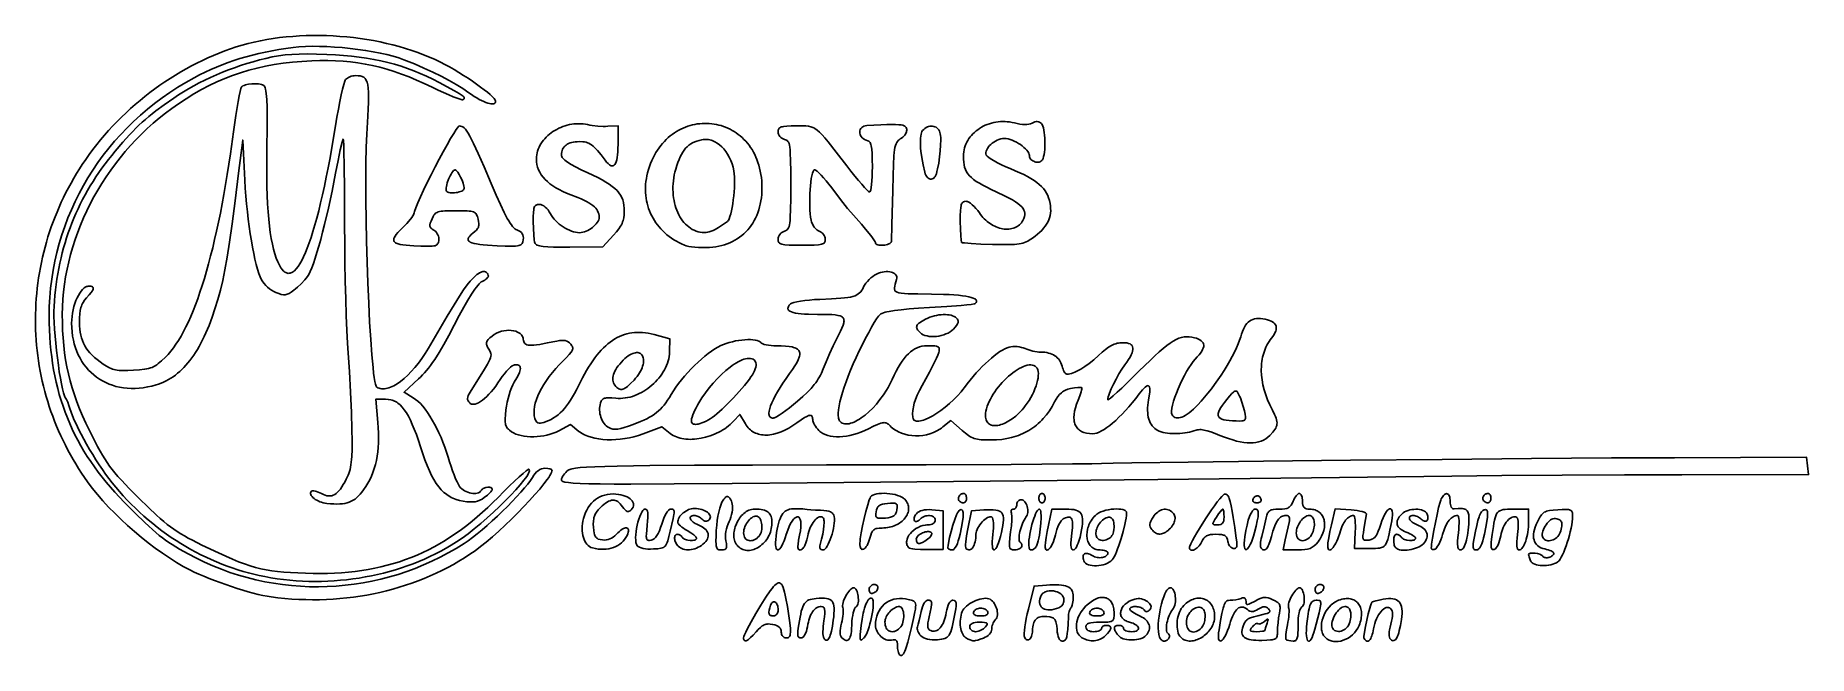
# Model space of a CAD drawing. Header units: millimetres. Extents: x 0.12 to 6.4, y 0 to 2.19.
import ezdxf

# ---------------------------------------------------------------- set-up
doc = ezdxf.new("R2010")
doc.units = ezdxf.units.MM
doc.header["$MEASUREMENT"] = 0

msp = doc.modelspace()

# ---------------------------------------------------------------- linework, layer by layer
at = {"flags": 128}
for points in [[(0.9585, 0.207488), (0.944891, 0.209652), (0.929776, 0.212631), (0.913353, 0.216358), (0.895824, 0.220768), (0.877387, 0.225794), (0.858241, 0.231369), (0.838587, 0.237428), (0.818625, 0.243905), (0.77857, 0.257844), (0.758878, 0.265174), (0.739675, 0.272656), (0.721162, 0.280224), (0.703536, 0.287811), (0.686999, 0.295352), (0.67175, 0.30278), (0.647953, 0.315434), (0.623642, 0.32957), (0.598961, 0.345064), (0.574054, 0.361793), (0.549063, 0.379633), (0.524132, 0.398462), (0.499405, 0.418156), (0.475026, 0.438592), (0.451137, 0.459647), (0.427882, 0.481196), (0.405405, 0.503117), (0.383849, 0.525288), (0.363358, 0.547583), (0.344075, 0.56988), (0.326144, 0.592056), (0.309708, 0.613988), (0.298665, 0.629673), (0.287962, 0.645516), (0.277599, 0.661514), (0.267575, 0.677661), (0.257891, 0.693952), (0.248547, 0.710383), (0.239543, 0.726949), (0.230878, 0.743645), (0.222554, 0.760466), (0.21457, 0.777407), (0.206926, 0.794464), (0.199622, 0.811632), (0.192659, 0.828905), (0.186036, 0.84628), (0.179754, 0.86375), (0.173813, 0.881312), (0.168212, 0.898961), (0.162952, 0.916692), (0.158032, 0.934499), (0.153454, 0.952379), (0.149217, 0.970325), (0.145321, 0.988335), (0.141766, 1.006402), (0.138552, 1.024521), (0.13568, 1.042689), (0.133149, 1.0609), (0.13096, 1.079149), (0.129112, 1.097432), (0.127606, 1.115744), (0.126442, 1.134079), (0.125619, 1.152434), (0.125139, 1.170802), (0.125, 1.18918), (0.125204, 1.207563), (0.125749, 1.225945), (0.126637, 1.244323), (0.127867, 1.26269), (0.12944, 1.281043), (0.131355, 1.299376), (0.133613, 1.317685), (0.136213, 1.335965), (0.139156, 1.354211), (0.142442, 1.372418), (0.146071, 1.390581), (0.150043, 1.408696), (0.154358, 1.426757), (0.159015, 1.44476), (0.164017, 1.462701), (0.169361, 1.480574), (0.175049, 1.498374), (0.18108, 1.516096), (0.187455, 1.533737), (0.194173, 1.55129), (0.201235, 1.568752), (0.208641, 1.586116), (0.216391, 1.60338), (0.224485, 1.620537), (0.232922, 1.637582), (0.241704, 1.654512), (0.25083, 1.671321), (0.2603, 1.688004), (0.270115, 1.704557), (0.280274, 1.720975), (0.290777, 1.737252), (0.302848, 1.755126), (0.315353, 1.772772), (0.328281, 1.790182), (0.341621, 1.807348), (0.35536, 1.824259), (0.369488, 1.840908), (0.383993, 1.857285), (0.398863, 1.873382), (0.414087, 1.88919), (0.429652, 1.904699), (0.445548, 1.919902), (0.461763, 1.934788), (0.478285, 1.94935), (0.495102, 1.963579), (0.512204, 1.977465), (0.529578, 1.991), (0.547212, 2.004175), (0.565096, 2.016981), (0.583218, 2.029409), (0.601565, 2.041451), (0.620127, 2.053097), (0.638891, 2.064339), (0.657847, 2.075168), (0.676983, 2.085574), (0.696286, 2.09555), (0.715746, 2.105086), (0.73535, 2.114173), (0.755088, 2.122803), (0.774947, 2.130967), (0.794916, 2.138655), (0.814984, 2.14586), (0.835139, 2.152571), (0.85595, 2.158888), (0.877195, 2.164664), (0.898842, 2.169902), (0.920858, 2.174605), (0.943212, 2.178775), (0.965872, 2.182414), (0.988807, 2.185525), (1.011984, 2.18811), (1.035372, 2.190171), (1.05894, 2.191711), (1.082655, 2.192732), (1.106485, 2.193237), (1.1304, 2.193228), (1.154366, 2.192707), (1.178354, 2.191676), (1.20233, 2.190139), (1.226262, 2.188097), (1.25012, 2.185553), (1.273872, 2.182509), (1.297485, 2.178967), (1.320928, 2.174931), (1.344169, 2.170401), (1.367177, 2.165382), (1.38992, 2.159874), (1.412365, 2.153881), (1.434482, 2.147404), (1.456238, 2.140447), (1.477602, 2.133011), (1.498542, 2.125099), (1.519026, 2.116713), (1.539022, 2.107856), (1.5585, 2.09853), (1.574, 2.090542), (1.590055, 2.081763), (1.60645, 2.072346), (1.622971, 2.062442), (1.639404, 2.052202), (1.655533, 2.041779), (1.671145, 2.031325), (1.686024, 2.020991), (1.699956, 2.01093), (1.712727, 2.001294), (1.724121, 1.992233), (1.733925, 1.983901), (1.741924, 1.976448), (1.747903, 1.970028), (1.751648, 1.964792), (1.752616, 1.962665), (1.752944, 1.960891), (1.752464, 1.957341), (1.751055, 1.95458), (1.748759, 1.952592), (1.745622, 1.951364), (1.741688, 1.950882), (1.737001, 1.951131), (1.731606, 1.952098), (1.725547, 1.953769), (1.718867, 1.95613), (1.711612, 1.959167), (1.703825, 1.962865), (1.695552, 1.967211), (1.686835, 1.972191), (1.67772, 1.977791), (1.668251, 1.983996), (1.658472, 1.990794), (1.637024, 2.005402), (1.613707, 2.019897), (1.588422, 2.034328), (1.561071, 2.048747), (1.531553, 2.063202), (1.499771, 2.077745), (1.465624, 2.092425), (1.429014, 2.107294), (1.411079, 2.113736), (1.390865, 2.119839), (1.368674, 2.125568), (1.344805, 2.13089), (1.31956, 2.135772), (1.293238, 2.14018), (1.26614, 2.144081), (1.238567, 2.147441), (1.21082, 2.150227), (1.183198, 2.152406), (1.156003, 2.153944), (1.129535, 2.154807), (1.104095, 2.154963), (1.079982, 2.154377), (1.057499, 2.153017), (1.036944, 2.150849), (1.011415, 2.147245), (0.986523, 2.143276), (0.962235, 2.138932), (0.938518, 2.134201), (0.915338, 2.129074), (0.892662, 2.123541), (0.870457, 2.117592), (0.848689, 2.111215), (0.827325, 2.104402), (0.806331, 2.097142), (0.785674, 2.089424), (0.765321, 2.081238), (0.745238, 2.072574), (0.725392, 2.063422), (0.70575, 2.053772), (0.686277, 2.043613), (0.656881, 2.0272), (0.628213, 2.009925), (0.600285, 1.991812), (0.573112, 1.972882), (0.546708, 1.953157), (0.521084, 1.932661), (0.496256, 1.911414), (0.472236, 1.889439), (0.449039, 1.866759), (0.426677, 1.843395), (0.405165, 1.819371), (0.384515, 1.794707), (0.364741, 1.769427), (0.345858, 1.743552), (0.327877, 1.717105), (0.310814, 1.690108), (0.294681, 1.662583), (0.279492, 1.634553), (0.26526, 1.606039), (0.251999, 1.577064), (0.239723, 1.54765), (0.228444, 1.51782), (0.218177, 1.487595), (0.208936, 1.456998), (0.200733, 1.426051), (0.193581, 1.394776), (0.187496, 1.363195), (0.18249, 1.331332), (0.178576, 1.299207), (0.175769, 1.266843), (0.174082, 1.234263), (0.173527, 1.201488), (0.173782, 1.176472), (0.174523, 1.151824), (0.175754, 1.127533), (0.177478, 1.103594), (0.1797, 1.079997), (0.182422, 1.056734), (0.185646, 1.033797), (0.189378, 1.011178), (0.193619, 0.988869), (0.198374, 0.966862), (0.203645, 0.945148), (0.209436, 0.92372), (0.21575, 0.902569), (0.22259, 0.881687), (0.22996, 0.861066), (0.237863, 0.840698), (0.246301, 0.820575), (0.25528, 0.800688), (0.264801, 0.781029), (0.274868, 0.761591), (0.285484, 0.742364), (0.296653, 0.723342), (0.308378, 0.704516), (0.320662, 0.685877), (0.333509, 0.667417), (0.346921, 0.649129), (0.360902, 0.631005), (0.375456, 0.613035), (0.390585, 0.595212), (0.406292, 0.577528), (0.422583, 0.559975), (0.439458, 0.542544), (0.479236, 0.502535), (0.511666, 0.470704), (0.52576, 0.457341), (0.53878, 0.445404), (0.550979, 0.434688), (0.562611, 0.424986), (0.57393, 0.416094), (0.585192, 0.407805), (0.596649, 0.399914), (0.608556, 0.392214), (0.634735, 0.376564), (0.665764, 0.35921), (0.6945, 0.344066), (0.723639, 0.329986), (0.753151, 0.316967), (0.783007, 0.30501), (0.813179, 0.294112), (0.843638, 0.284273), (0.874355, 0.275492), (0.905301, 0.267767), (0.936447, 0.261098), (0.967766, 0.255483), (0.999227, 0.250922), (1.030802, 0.247413), (1.062462, 0.244954), (1.094179, 0.243546), (1.125923, 0.243187), (1.157666, 0.243875), (1.18938, 0.24561), (1.221034, 0.248391), (1.252601, 0.252216), (1.284052, 0.257084), (1.315357, 0.262995), (1.346489, 0.269947), (1.377418, 0.277939), (1.408115, 0.28697), (1.438552, 0.297039), (1.4687, 0.308144), (1.49853, 0.320286), (1.528013, 0.333461), (1.557121, 0.347671), (1.585824, 0.362912), (1.614094, 0.379185), (1.641902, 0.396488), (1.656024, 0.406124), (1.671461, 0.417571), (1.687957, 0.430584), (1.70526, 0.444916), (1.723114, 0.46032), (1.741267, 0.476552), (1.759463, 0.493365), (1.777449, 0.510512), (1.794971, 0.527749), (1.811774, 0.544828), (1.827605, 0.561504), (1.842209, 0.577531), (1.855332, 0.592662), (1.866721, 0.606652), (1.876121, 0.619255), (1.883277, 0.630224), (1.887978, 0.637462), (1.893007, 0.64384), (1.898319, 0.649326), (1.903871, 0.653887), (1.909617, 0.657492), (1.915512, 0.660107), (1.921511, 0.6617), (1.927569, 0.662238), (1.937423, 0.661697), (1.945491, 0.660226), (1.948596, 0.659211), (1.950942, 0.658049), (1.952426, 0.656766), (1.952944, 0.655391), (1.952439, 0.651892), (1.950954, 0.647562), (1.948535, 0.642448), (1.94523, 0.636599), (1.941084, 0.630063), (1.936144, 0.622889), (1.924066, 0.60682), (1.909366, 0.588779), (1.892417, 0.569153), (1.873588, 0.548331), (1.85325, 0.526698), (1.831774, 0.504643), (1.80953, 0.482553), (1.786891, 0.460816), (1.764225, 0.439819), (1.741905, 0.419948), (1.7203, 0.401592), (1.699782, 0.385139), (1.680722, 0.370974), (1.662048, 0.358125), (1.643003, 0.345747), (1.623596, 0.333844), (1.603841, 0.322418), (1.58375, 0.311473), (1.563335, 0.30101), (1.542609, 0.291033), (1.521582, 0.281545), (1.500267, 0.272547), (1.478677, 0.264044), (1.456823, 0.256037), (1.434718, 0.24853), (1.412374, 0.241524), (1.389803, 0.235024), (1.367017, 0.229031), (1.344027, 0.223549), (1.320847, 0.21858), (1.297489, 0.214126), (1.273964, 0.210192), (1.250284, 0.206778), (1.226463, 0.203889), (1.202511, 0.201527), (1.178441, 0.199694), (1.154265, 0.198394), (1.129995, 0.197629), (1.105644, 0.197402), (1.081223, 0.197715), (1.056745, 0.198572), (1.032221, 0.199975), (1.007664, 0.201927), (0.983086, 0.20443), (0.9585, 0.207488)], [(0.936277, 0.279113), (0.916999, 0.283043), (0.897772, 0.287453), (0.878604, 0.292337), (0.859507, 0.297689), (0.840492, 0.303502), (0.821568, 0.309769), (0.802747, 0.316485), (0.784038, 0.323643), (0.765453, 0.331236), (0.747001, 0.339258), (0.728692, 0.347703), (0.710539, 0.356564), (0.69255, 0.365834), (0.674736, 0.375508), (0.657108, 0.385579), (0.639677, 0.39604), (0.622452, 0.406885), (0.605444, 0.418108), (0.588663, 0.429702), (0.572121, 0.441661), (0.555827, 0.453978), (0.539791, 0.466647), (0.524025, 0.479662), (0.508539, 0.493015), (0.493343, 0.506702), (0.478448, 0.520714), (0.463863, 0.535046), (0.4496, 0.549692), (0.435669, 0.564645), (0.42208, 0.579898), (0.408844, 0.595445), (0.395972, 0.61128), (0.384749, 0.625825), (0.373326, 0.641418), (0.361802, 0.657887), (0.350274, 0.67506), (0.338841, 0.692765), (0.327598, 0.710829), (0.316645, 0.72908), (0.30608, 0.747346), (0.295998, 0.765454), (0.2865, 0.783234), (0.277681, 0.800512), (0.26964, 0.817116), (0.262474, 0.832874), (0.256282, 0.847613), (0.251161, 0.861163), (0.247208, 0.873349), (0.243396, 0.885011), (0.238989, 0.896231), (0.234536, 0.905732), (0.232463, 0.909439), (0.230583, 0.912238), (0.228986, 0.914858), (0.227333, 0.918598), (0.223889, 0.929186), (0.220316, 0.94349), (0.216677, 0.960997), (0.213034, 0.981195), (0.20945, 1.003572), (0.20599, 1.027615), (0.202717, 1.052813), (0.199692, 1.078652), (0.196981, 1.10462), (0.194645, 1.130206), (0.192749, 1.154896), (0.191355, 1.178179), (0.190526, 1.199542), (0.190327, 1.218474), (0.190819, 1.23446), (0.192183, 1.254306), (0.193886, 1.273953), (0.195928, 1.293405), (0.198311, 1.312664), (0.201035, 1.331733), (0.204101, 1.350615), (0.207511, 1.369311), (0.211266, 1.387825), (0.215366, 1.406159), (0.219813, 1.424316), (0.224608, 1.442298), (0.229751, 1.460108), (0.235244, 1.477748), (0.241088, 1.495222), (0.247283, 1.512531), (0.253831, 1.529679), (0.260733, 1.546668), (0.26799, 1.5635), (0.275603, 1.580178), (0.283572, 1.596705), (0.2919, 1.613083), (0.300586, 1.629315), (0.309633, 1.645403), (0.31904, 1.661351), (0.328809, 1.67716), (0.338941, 1.692833), (0.349438, 1.708374), (0.360299, 1.723783), (0.371527, 1.739065), (0.383122, 1.754222), (0.395084, 1.769255), (0.407416, 1.784169), (0.434093, 1.815341), (0.457973, 1.841987), (0.469264, 1.853973), (0.480335, 1.865262), (0.491345, 1.875998), (0.502455, 1.886327), (0.513823, 1.896392), (0.525609, 1.906338), (0.537974, 1.916311), (0.551076, 1.926456), (0.580133, 1.947837), (0.614055, 1.971641), (0.630967, 1.98296), (0.648543, 1.994031), (0.666738, 2.004833), (0.685509, 2.015348), (0.704811, 2.025558), (0.7246, 2.035441), (0.744832, 2.044981), (0.765463, 2.054156), (0.786449, 2.06295), (0.807745, 2.071341), (0.829308, 2.079311), (0.851092, 2.086842), (0.873055, 2.093913), (0.895151, 2.100507), (0.917338, 2.106603), (0.939569, 2.112182), (0.96268, 2.117284), (0.985216, 2.121312), (1.008033, 2.124321), (1.031986, 2.126365), (1.057928, 2.127498), (1.086714, 2.127774), (1.119198, 2.127248), (1.156236, 2.125974), (1.186327, 2.124455), (1.215358, 2.122399), (1.243405, 2.119789), (1.270544, 2.116606), (1.29685, 2.11283), (1.3224, 2.108442), (1.347269, 2.103424), (1.371533, 2.097757), (1.395267, 2.091422), (1.418547, 2.0844), (1.44145, 2.076671), (1.46405, 2.068218), (1.486424, 2.059021), (1.508647, 2.049062), (1.530795, 2.038321), (1.552944, 2.02678), (1.607828, 1.996996), (1.624365, 1.987568), (1.634988, 1.98083), (1.638398, 1.978246), (1.640712, 1.976067), (1.642055, 1.974202), (1.642555, 1.972563), (1.64234, 1.97106), (1.641535, 1.969604), (1.638666, 1.966474), (1.637431, 1.966038), (1.635178, 1.96613), (1.627847, 1.967812), (1.617126, 1.971341), (1.603467, 1.976535), (1.587321, 1.983216), (1.569141, 1.991203), (1.549379, 2.000316), (1.528486, 2.010377), (1.500786, 2.023594), (1.473634, 2.035737), (1.446945, 2.046826), (1.420632, 2.056878), (1.394609, 2.065912), (1.36879, 2.073948), (1.343091, 2.081005), (1.317423, 2.087101), (1.291703, 2.092255), (1.265843, 2.096486), (1.239757, 2.099812), (1.213361, 2.102254), (1.186567, 2.103829), (1.15929, 2.104556), (1.131445, 2.104455), (1.102944, 2.103544), (1.068026, 2.101512), (1.034268, 2.098625), (1.001575, 2.094853), (0.969853, 2.090166), (0.939008, 2.084533), (0.908946, 2.077924), (0.879574, 2.07031), (0.850797, 2.061658), (0.82252, 2.05194), (0.794651, 2.041125), (0.767095, 2.029183), (0.739759, 2.016083), (0.712547, 2.001795), (0.685366, 1.986289), (0.658122, 1.969535), (0.630722, 1.951502), (0.6076, 1.93527), (0.585011, 1.918346), (0.562968, 1.900756), (0.541484, 1.882522), (0.520571, 1.863668), (0.500245, 1.844217), (0.480516, 1.824194), (0.461398, 1.803622), (0.442905, 1.782524), (0.425049, 1.760925), (0.407844, 1.738848), (0.391302, 1.716316), (0.375436, 1.693354), (0.36026, 1.669984), (0.345787, 1.646231), (0.332029, 1.622118), (0.319, 1.597669), (0.306713, 1.572908), (0.295181, 1.547858), (0.284416, 1.522542), (0.274433, 1.496985), (0.265243, 1.47121), (0.25686, 1.445241), (0.249298, 1.419102), (0.242569, 1.392815), (0.236686, 1.366405), (0.231662, 1.339896), (0.22751, 1.31331), (0.224244, 1.286673), (0.221877, 1.260006), (0.22042, 1.233335), (0.219889, 1.206682), (0.220138, 1.178039), (0.221049, 1.150253), (0.222644, 1.123223), (0.224946, 1.096851), (0.227979, 1.071037), (0.231766, 1.045683), (0.23633, 1.020688), (0.241694, 0.995955), (0.247882, 0.971383), (0.254916, 0.946874), (0.262821, 0.922328), (0.271619, 0.897645), (0.281333, 0.872728), (0.291988, 0.847476), (0.303605, 0.82179), (0.316208, 0.795571), (0.336058, 0.756047), (0.344979, 0.738984), (0.353483, 0.723378), (0.361755, 0.708973), (0.369983, 0.695513), (0.378356, 0.682741), (0.38706, 0.670401), (0.396284, 0.658237), (0.406215, 0.645991), (0.417041, 0.633408), (0.428948, 0.620232), (0.45676, 0.591072), (0.491152, 0.55646), (0.524899, 0.52325), (0.553659, 0.496072), (0.566685, 0.484361), (0.579084, 0.473698), (0.591063, 0.46393), (0.602828, 0.454903), (0.614586, 0.446464), (0.626544, 0.438459), (0.638908, 0.430734), (0.651885, 0.423138), (0.665681, 0.415516), (0.680504, 0.407714), (0.714055, 0.39096), (0.772699, 0.362873), (0.798281, 0.351146), (0.821856, 0.340831), (0.843789, 0.331828), (0.864443, 0.32404), (0.884185, 0.317365), (0.903378, 0.311705), (0.922387, 0.306961), (0.941577, 0.303033), (0.961312, 0.299821), (0.981958, 0.297228), (1.003877, 0.295153), (1.027436, 0.293496), (1.052999, 0.29216), (1.08093, 0.291044), (1.107279, 0.290365), (1.133166, 0.290219), (1.158606, 0.290611), (1.183611, 0.291546), (1.208196, 0.293029), (1.232373, 0.295065), (1.256156, 0.29766), (1.279559, 0.300819), (1.302594, 0.304548), (1.325275, 0.308851), (1.347615, 0.313733), (1.369628, 0.319201), (1.391328, 0.32526), (1.412727, 0.331914), (1.433839, 0.339169), (1.454677, 0.34703), (1.475255, 0.355502), (1.495585, 0.364592), (1.515683, 0.374303), (1.53556, 0.384642), (1.55523, 0.395613), (1.574707, 0.407223), (1.594003, 0.419475), (1.613133, 0.432376), (1.63211, 0.44593), (1.650947, 0.460143), (1.669657, 0.475021), (1.688254, 0.490568), (1.706751, 0.50679), (1.725162, 0.523692), (1.743499, 0.54128), (1.761777, 0.559557), (1.782652, 0.580598), (1.802374, 0.599981), (1.820492, 0.617299), (1.836559, 0.632146), (1.850124, 0.644114), (1.860738, 0.652798), (1.867953, 0.657789), (1.870145, 0.658774), (1.871319, 0.658682), (1.872045, 0.657706), (1.872496, 0.656509), (1.8726, 0.653479), (1.871678, 0.64964), (1.86978, 0.645039), (1.866952, 0.639726), (1.863243, 0.633748), (1.858701, 0.627153), (1.853373, 0.619989), (1.840554, 0.604144), (1.825168, 0.586598), (1.8076, 0.567735), (1.788232, 0.547936), (1.767449, 0.527586), (1.745634, 0.507069), (1.72317, 0.486767), (1.70044, 0.467065), (1.677829, 0.448346), (1.65572, 0.430993), (1.634496, 0.415389), (1.614541, 0.401919), (1.596484, 0.390705), (1.578078, 0.379941), (1.559339, 0.369629), (1.540282, 0.359772), (1.52092, 0.350373), (1.501268, 0.341433), (1.481342, 0.332956), (1.461154, 0.324945), (1.440721, 0.317402), (1.420056, 0.310329), (1.399174, 0.303729), (1.37809, 0.297606), (1.356818, 0.29196), (1.335372, 0.286796), (1.313768, 0.282116), (1.292019, 0.277922), (1.27014, 0.274217), (1.248146, 0.271004), (1.226052, 0.268285), (1.203871, 0.266063), (1.181619, 0.26434), (1.15931, 0.26312), (1.136958, 0.262404), (1.114578, 0.262196), (1.092185, 0.262498), (1.069793, 0.263312), (1.047417, 0.264642), (1.02507, 0.26649), (1.002769, 0.268858), (0.980526, 0.27175), (0.958358, 0.275167), (0.936277, 0.279113)], [(1.156555, 0.537877), (1.149982, 0.538776), (1.143516, 0.540157), (1.137223, 0.541969), (1.13117, 0.544159), (1.125422, 0.546675), (1.120047, 0.549466), (1.11511, 0.552479), (1.110678, 0.555663), (1.106818, 0.558966), (1.103596, 0.562335), (1.101078, 0.565719), (1.099331, 0.569066), (1.09842, 0.572324), (1.098413, 0.575441), (1.099376, 0.578365), (1.101375, 0.581044), (1.103396, 0.582168), (1.106404, 0.582616), (1.110254, 0.582421), (1.114798, 0.581615), (1.119892, 0.580231), (1.12539, 0.578303), (1.131146, 0.575864), (1.137014, 0.572946), (1.143712, 0.569658), (1.150104, 0.56715), (1.156221, 0.56544), (1.162095, 0.564547), (1.167756, 0.564487), (1.173236, 0.565281), (1.178567, 0.566945), (1.183779, 0.569498), (1.188904, 0.572959), (1.193974, 0.577345), (1.199018, 0.582675), (1.20407, 0.588966), (1.20916, 0.596237), (1.214319, 0.604507), (1.21958, 0.613793), (1.224972, 0.624113), (1.231271, 0.637698), (1.233907, 0.644455), (1.236222, 0.651374), (1.238232, 0.658595), (1.239953, 0.666257), (1.2414, 0.674499), (1.24259, 0.683462), (1.243538, 0.693284), (1.244261, 0.704105), (1.245093, 0.729302), (1.245213, 0.760169), (1.24475, 0.797821), (1.242971, 0.859528), (1.239774, 0.931422), (1.235613, 1.004571), (1.230944, 1.070044), (1.228614, 1.10493), (1.226428, 1.149697), (1.224435, 1.202491), (1.222684, 1.261459), (1.221222, 1.324746), (1.2201, 1.390499), (1.219366, 1.456864), (1.219069, 1.521988), (1.21854, 1.641856), (1.217324, 1.739236), (1.216517, 1.77637), (1.215606, 1.804135), (1.214616, 1.82128), (1.214098, 1.82548), (1.213835, 1.826419), (1.213569, 1.826557), (1.212085, 1.823152), (1.209853, 1.815411), (1.203581, 1.788906), (1.19563, 1.751009), (1.186875, 1.705682), (1.180866, 1.674231), (1.17459, 1.643027), (1.161445, 1.582138), (1.147858, 1.524564), (1.14103, 1.497505), (1.13425, 1.471856), (1.127569, 1.447812), (1.12104, 1.425565), (1.114715, 1.40531), (1.108648, 1.387241), (1.10289, 1.371551), (1.097495, 1.358435), (1.092514, 1.348085), (1.088, 1.340696), (1.083437, 1.334809), (1.078028, 1.328458), (1.065479, 1.315167), (1.051961, 1.302425), (1.045341, 1.296761), (1.039083, 1.291835), (1.030203, 1.285478), (1.022552, 1.280783), (1.019036, 1.279042), (1.015646, 1.277696), (1.012321, 1.276737), (1.009001, 1.276158), (1.005626, 1.275953), (1.002133, 1.276114), (0.994558, 1.277507), (0.98579, 1.28028), (0.975347, 1.284377), (0.968093, 1.287861), (0.960717, 1.292287), (0.953424, 1.297473), (0.94642, 1.30324), (0.939909, 1.309405), (0.934097, 1.315789), (0.929188, 1.32221), (0.925389, 1.328488), (0.920549, 1.339036), (0.915736, 1.351845), (0.910976, 1.36676), (0.906294, 1.383625), (0.901718, 1.402284), (0.897274, 1.42258), (0.892987, 1.444357), (0.888885, 1.46746), (0.884993, 1.491732), (0.881339, 1.517018), (0.877947, 1.54316), (0.874846, 1.570004), (0.87206, 1.597392), (0.869616, 1.625169), (0.867541, 1.653179), (0.865861, 1.681266), (0.858402, 1.823349), (0.843791, 1.706682), (0.831292, 1.608114), (0.820682, 1.527516), (0.811484, 1.461987), (0.803218, 1.408623), (0.795408, 1.364525), (0.791523, 1.345042), (0.787573, 1.326788), (0.779235, 1.292512), (0.769916, 1.258794), (0.760107, 1.22662), (0.749867, 1.196333), (0.739179, 1.16791), (0.728026, 1.141327), (0.72227, 1.128719), (0.716392, 1.116562), (0.710389, 1.104854), (0.704259, 1.093591), (0.698001, 1.082772), (0.691612, 1.072392), (0.685089, 1.062448), (0.678432, 1.052939), (0.671637, 1.043862), (0.664704, 1.035212), (0.657629, 1.026988), (0.65041, 1.019186), (0.643046, 1.011804), (0.635534, 1.004838), (0.627872, 0.998286), (0.620059, 0.992145), (0.612092, 0.986412), (0.603968, 0.981084), (0.595687, 0.976158), (0.587245, 0.971632), (0.578641, 0.967502), (0.569872, 0.963765), (0.560937, 0.960419), (0.551833, 0.95746), (0.536561, 0.953269), (0.521477, 0.949931), (0.5066, 0.947432), (0.491949, 0.945757), (0.477545, 0.944893), (0.463407, 0.944825), (0.449554, 0.945539), (0.436005, 0.94702), (0.422781, 0.949254), (0.409901, 0.952228), (0.397384, 0.955926), (0.38525, 0.960335), (0.373517, 0.96544), (0.362207, 0.971227), (0.351338, 0.977682), (0.34093, 0.98479), (0.331002, 0.992538), (0.321574, 1.00091), (0.312666, 1.009894), (0.304296, 1.019473), (0.296484, 1.029635), (0.289251, 1.040365), (0.282614, 1.051649), (0.276595, 1.063472), (0.271212, 1.07582), (0.266484, 1.088679), (0.262432, 1.102035), (0.259075, 1.115874), (0.256433, 1.13018), (0.254524, 1.14494), (0.253368, 1.16014), (0.252986, 1.175766), (0.253351, 1.187751), (0.2544, 1.19971), (0.256083, 1.211541), (0.258353, 1.22314), (0.261163, 1.234403), (0.264463, 1.245228), (0.268206, 1.255512), (0.272343, 1.265151), (0.276828, 1.274043), (0.281611, 1.282083), (0.286644, 1.28917), (0.29188, 1.295199), (0.297271, 1.300069), (0.302768, 1.303674), (0.305541, 1.304971), (0.308323, 1.305913), (0.311107, 1.306488), (0.313889, 1.306682), (0.317941, 1.306555), (0.321398, 1.306163), (0.324257, 1.305491), (0.326515, 1.304527), (0.328169, 1.303254), (0.329217, 1.30166), (0.329656, 1.299728), (0.329482, 1.297446), (0.328694, 1.294799), (0.327288, 1.291772), (0.325261, 1.288351), (0.322611, 1.284522), (0.31543, 1.275582), (0.305722, 1.264835), (0.299053, 1.257081), (0.293595, 1.249153), (0.291289, 1.245018), (0.289249, 1.240711), (0.287461, 1.23619), (0.285915, 1.231412), (0.283494, 1.220915), (0.281888, 1.208878), (0.280997, 1.194961), (0.280722, 1.178821), (0.280981, 1.16658), (0.281776, 1.154968), (0.283137, 1.143936), (0.285091, 1.133435), (0.287666, 1.123414), (0.290891, 1.113825), (0.294794, 1.104616), (0.299402, 1.09574), (0.304746, 1.087145), (0.310852, 1.078783), (0.317748, 1.070604), (0.325464, 1.062558), (0.334027, 1.054595), (0.343466, 1.046666), (0.353808, 1.038721), (0.365083, 1.03071), (0.376492, 1.023309), (0.387111, 1.017524), (0.392337, 1.015194), (0.397622, 1.013216), (0.403049, 1.011573), (0.408705, 1.010248), (0.414674, 1.009224), (0.421041, 1.008483), (0.435313, 1.007781), (0.452202, 1.008004), (0.472389, 1.009016), (0.493644, 1.010557), (0.510971, 1.012541), (0.518455, 1.01382), (0.525309, 1.015355), (0.531649, 1.017193), (0.537593, 1.019384), (0.543259, 1.021975), (0.548762, 1.025015), (0.554221, 1.028551), (0.559752, 1.032633), (0.5715, 1.042625), (0.584944, 1.055377), (0.594401, 1.065185), (0.603755, 1.076037), (0.613004, 1.087927), (0.622146, 1.100846), (0.631178, 1.114787), (0.640099, 1.129745), (0.648906, 1.145711), (0.657597, 1.162679), (0.666171, 1.180641), (0.674624, 1.19959), (0.682955, 1.21952), (0.691161, 1.240422), (0.699241, 1.262291), (0.707193, 1.285119), (0.715013, 1.308899), (0.722701, 1.333623), (0.730254, 1.359286), (0.737669, 1.385879), (0.744945, 1.413395), (0.752079, 1.441828), (0.75907, 1.471171), (0.765915, 1.501416), (0.772612, 1.532556), (0.779159, 1.564584), (0.785554, 1.597493), (0.791794, 1.631276), (0.797878, 1.665927), (0.803803, 1.701436), (0.815169, 1.775007), (0.825875, 1.851932), (0.834141, 1.910584), (0.842088, 1.959991), (0.84566, 1.979604), (0.848814, 1.994956), (0.851437, 2.005398), (0.852514, 2.008574), (0.853416, 2.01028), (0.855948, 2.012609), (0.8593, 2.014721), (0.863366, 2.016608), (0.868039, 2.018261), (0.873211, 2.01967), (0.878776, 2.020829), (0.890658, 2.022356), (0.902827, 2.022774), (0.908753, 2.022546), (0.91443, 2.022014), (0.919752, 2.021171), (0.924611, 2.020006), (0.9289, 2.018513), (0.932514, 2.016682), (0.934536, 2.014884), (0.936356, 2.012046), (0.93798, 2.008061), (0.939414, 2.002827), (0.940662, 1.996237), (0.94173, 1.988188), (0.94335, 1.967294), (0.944318, 1.939305), (0.944678, 1.903386), (0.944473, 1.858698), (0.94375, 1.804405), (0.943271, 1.764981), (0.943161, 1.727583), (0.943424, 1.692166), (0.944064, 1.658688), (0.945085, 1.627104), (0.946491, 1.597371), (0.948287, 1.569445), (0.950475, 1.543283), (0.953061, 1.518842), (0.956049, 1.496077), (0.959443, 1.474946), (0.963246, 1.455405), (0.967463, 1.437409), (0.972098, 1.420917), (0.977155, 1.405884), (0.982639, 1.392266), (0.988032, 1.381091), (0.993546, 1.371742), (0.999175, 1.364206), (1.002032, 1.361114), (1.004915, 1.35847), (1.007823, 1.356272), (1.010758, 1.354519), (1.013716, 1.353208), (1.016699, 1.35234), (1.019704, 1.35191), (1.022732, 1.351919), (1.025781, 1.352364), (1.028852, 1.353244), (1.031943, 1.354556), (1.035053, 1.3563), (1.038182, 1.358473), (1.041329, 1.361074), (1.047674, 1.367552), (1.054083, 1.375721), (1.06055, 1.385568), (1.067069, 1.397078), (1.073635, 1.410239), (1.080241, 1.425037), (1.086882, 1.441457), (1.093553, 1.459488), (1.100246, 1.479114), (1.106958, 1.500323), (1.113682, 1.523101), (1.120412, 1.547435), (1.127142, 1.573311), (1.133867, 1.600715), (1.140581, 1.629634), (1.147279, 1.660055), (1.153954, 1.691963), (1.160601, 1.725346), (1.167214, 1.760189), (1.173787, 1.79648), (1.186791, 1.873349), (1.191899, 1.903764), (1.197105, 1.932687), (1.202264, 1.959445), (1.207231, 1.983366), (1.211859, 2.003779), (1.216004, 2.020009), (1.219521, 2.031387), (1.220998, 2.035045), (1.222264, 2.037238), (1.225022, 2.040028), (1.228584, 2.042631), (1.2328, 2.044989), (1.237522, 2.047047), (1.242602, 2.048747), (1.247891, 2.050031), (1.253239, 2.050843), (1.2585, 2.051127), (1.266945, 2.050881), (1.274392, 2.049994), (1.277755, 2.04924), (1.280884, 2.048241), (1.283785, 2.046969), (1.286463, 2.045396), (1.288924, 2.043494), (1.291172, 2.041235), (1.293214, 2.03859), (1.295055, 2.035532), (1.296699, 2.032033), (1.298152, 2.028063), (1.29942, 2.023596), (1.300508, 2.018603), (1.302165, 2.006926), (1.303166, 1.992807), (1.303553, 1.976022), (1.303369, 1.956346), (1.302657, 1.933553), (1.301459, 1.907418), (1.297777, 1.844224), (1.296564, 1.82184), (1.295576, 1.797144), (1.294243, 1.741595), (1.293718, 1.67914), (1.29394, 1.61134), (1.294848, 1.539758), (1.296381, 1.465955), (1.298478, 1.391493), (1.301078, 1.317934), (1.30412, 1.24684), (1.307544, 1.179774), (1.311288, 1.118296), (1.315291, 1.063968), (1.319493, 1.018354), (1.321649, 0.999302), (1.323832, 0.983014), (1.326035, 0.969685), (1.328248, 0.95951), (1.330466, 0.952685), (1.331574, 0.950589), (1.33268, 0.949405), (1.336629, 0.947161), (1.340808, 0.945429), (1.345207, 0.944197), (1.349813, 0.943459), (1.354614, 0.943204), (1.3596, 0.943425), (1.364758, 0.944112), (1.370077, 0.945256), (1.375545, 0.946849), (1.38115, 0.948883), (1.38688, 0.951347), (1.392725, 0.954234), (1.398672, 0.957535), (1.40471, 0.96124), (1.41701, 0.96983), (1.429533, 0.979934), (1.442184, 0.991481), (1.454871, 1.004402), (1.467501, 1.018625), (1.479978, 1.034081), (1.492211, 1.050699), (1.504106, 1.068409), (1.515569, 1.087141), (1.582193, 1.200542), (1.606008, 1.240171), (1.624901, 1.270639), (1.639925, 1.293609), (1.652137, 1.310744), (1.662593, 1.32371), (1.672347, 1.334169), (1.68246, 1.343538), (1.687213, 1.347369), (1.691754, 1.350629), (1.696077, 1.353317), (1.700175, 1.355431), (1.704041, 1.356971), (1.707668, 1.357934), (1.71105, 1.35832), (1.71418, 1.358128), (1.717052, 1.357356), (1.719657, 1.356003), (1.721991, 1.354067), (1.724046, 1.351547), (1.725815, 1.348443), (1.727291, 1.344752), (1.727486, 1.342408), (1.72668, 1.339789), (1.724961, 1.336982), (1.722418, 1.334077), (1.719139, 1.33116), (1.715211, 1.32832), (1.710723, 1.325646), (1.705764, 1.323224), (1.702477, 1.321337), (1.698782, 1.318385), (1.694683, 1.314374), (1.690184, 1.309312), (1.68529, 1.303205), (1.680006, 1.296061), (1.668283, 1.278688), (1.655051, 1.257249), (1.640348, 1.2318), (1.624207, 1.202398), (1.606666, 1.169099), (1.587286, 1.132332), (1.569512, 1.100112), (1.553063, 1.072014), (1.537659, 1.047615), (1.530262, 1.036669), (1.523022, 1.02649), (1.515902, 1.017022), (1.508869, 1.008214), (1.501888, 1.000013), (1.494923, 0.992365), (1.48794, 0.985217), (1.480902, 0.978516), (1.429208, 0.931044), (1.461902, 0.911738), (1.470073, 0.906242), (1.478402, 0.899346), (1.486843, 0.89113), (1.495347, 0.881676), (1.503868, 0.871064), (1.512357, 0.859375), (1.520768, 0.846692), (1.529053, 0.833094), (1.537165, 0.818663), (1.545056, 0.80348), (1.552679, 0.787626), (1.559986, 0.771181), (1.566931, 0.754228), (1.573464, 0.736848), (1.57954, 0.71912), (1.585111, 0.701127), (1.59005, 0.684993), (1.595351, 0.668955), (1.600849, 0.653434), (1.606378, 0.638853), (1.611773, 0.625632), (1.616869, 0.614193), (1.621499, 0.604959), (1.6255, 0.598349), (1.629201, 0.593754), (1.633489, 0.589577), (1.638269, 0.585836), (1.64345, 0.582548), (1.648937, 0.579729), (1.654639, 0.577396), (1.660461, 0.575565), (1.66631, 0.574254), (1.672095, 0.573478), (1.677721, 0.573255), (1.683096, 0.573602), (1.688127, 0.574535), (1.69272, 0.57607), (1.696782, 0.578225), (1.700222, 0.581016), (1.702944, 0.58446), (1.704696, 0.586751), (1.70691, 0.588787), (1.709505, 0.590561), (1.712402, 0.592068), (1.715519, 0.593303), (1.718778, 0.594259), (1.725397, 0.595313), (1.728598, 0.595399), (1.731619, 0.595184), (1.73438, 0.594661), (1.736802, 0.593825), (1.738803, 0.592671), (1.740304, 0.591192), (1.741225, 0.589383), (1.741486, 0.587238), (1.740845, 0.585149), (1.739146, 0.582398), (1.736503, 0.579102), (1.733034, 0.575379), (1.72408, 0.567123), (1.713208, 0.558571), (1.70523, 0.553217), (1.697471, 0.549048), (1.689628, 0.546014), (1.681397, 0.544064), (1.672477, 0.543148), (1.662565, 0.543216), (1.651359, 0.544216), (1.638555, 0.546099), (1.625529, 0.548787), (1.613249, 0.552373), (1.601659, 0.556931), (1.596105, 0.559597), (1.590701, 0.562534), (1.585441, 0.56575), (1.580317, 0.569254), (1.575322, 0.573057), (1.570449, 0.577166), (1.565691, 0.581592), (1.56104, 0.586342), (1.552033, 0.596856), (1.543369, 0.608781), (1.534991, 0.622189), (1.526841, 0.637155), (1.518862, 0.653751), (1.510996, 0.672051), (1.503185, 0.692128), (1.495372, 0.714055), (1.4875, 0.737905), (1.48004, 0.760624), (1.472751, 0.781436), (1.465589, 0.800403), (1.458508, 0.817585), (1.451464, 0.833042), (1.444412, 0.846837), (1.437307, 0.859029), (1.430106, 0.869679), (1.422762, 0.878848), (1.415233, 0.886598), (1.407472, 0.892988), (1.403491, 0.895693), (1.399435, 0.89808), (1.3953, 0.900159), (1.391078, 0.901935), (1.386766, 0.903417), (1.382356, 0.904613), (1.373225, 0.906175), (1.363639, 0.906682), (1.328833, 0.906682), (1.336583, 0.823932), (1.338052, 0.805307), (1.338915, 0.787232), (1.33917, 0.769696), (1.338815, 0.752688), (1.337847, 0.7362), (1.336266, 0.720219), (1.334067, 0.704736), (1.33125, 0.68974), (1.327811, 0.675221), (1.323749, 0.661168), (1.319062, 0.64757), (1.313747, 0.634419), (1.307802, 0.621702), (1.301225, 0.60941), (1.294014, 0.597532), (1.286166, 0.586057), (1.280125, 0.578054), (1.274137, 0.570837), (1.268132, 0.564382), (1.26204, 0.558662), (1.25579, 0.553651), (1.249312, 0.549324), (1.242536, 0.545653), (1.235392, 0.542613), (1.22781, 0.540178), (1.219718, 0.538322), (1.211048, 0.537018), (1.201729, 0.536241), (1.19169, 0.535965), (1.180862, 0.536162), (1.169174, 0.536809), (1.156555, 0.537877)], [(2.421222, 1.451307), (2.411418, 1.455693), (2.401936, 1.460405), (2.392781, 1.465435), (2.383957, 1.470772), (2.37547, 1.476409), (2.367324, 1.482335), (2.359524, 1.48854), (2.352075, 1.495016), (2.344982, 1.501754), (2.338249, 1.508743), (2.331881, 1.515974), (2.325883, 1.523439), (2.320259, 1.531126), (2.315016, 1.539029), (2.310156, 1.547135), (2.305685, 1.555438), (2.301609, 1.563926), (2.297931, 1.572591), (2.294656, 1.581423), (2.29179, 1.590413), (2.289336, 1.599551), (2.2873, 1.608828), (2.285687, 1.618235), (2.284501, 1.627763), (2.283747, 1.637401), (2.283431, 1.64714), (2.283555, 1.656972), (2.284127, 1.666886), (2.285149, 1.676874), (2.286628, 1.686925), (2.288567, 1.697031), (2.290972, 1.707182), (2.294181, 1.718645), (2.297749, 1.729712), (2.301665, 1.740383), (2.305915, 1.75066), (2.310486, 1.760542), (2.315367, 1.770032), (2.320544, 1.77913), (2.326005, 1.787837), (2.331737, 1.796154), (2.337728, 1.804081), (2.343964, 1.811621), (2.350434, 1.818772), (2.357124, 1.825537), (2.364023, 1.831917), (2.371116, 1.837911), (2.378393, 1.843522), (2.385839, 1.848749), (2.393443, 1.853595), (2.401191, 1.858059), (2.409072, 1.862142), (2.417072, 1.865847), (2.425178, 1.869172), (2.433379, 1.87212), (2.441662, 1.874692), (2.450013, 1.876887), (2.45842, 1.878707), (2.466871, 1.880153), (2.475354, 1.881226), (2.483854, 1.881926), (2.49236, 1.882255), (2.500859, 1.882214), (2.509338, 1.881802), (2.517785, 1.881022), (2.526187, 1.879874), (2.534532, 1.878359), (2.542806, 1.876478), (2.550998, 1.874231), (2.559094, 1.871621), (2.567082, 1.868646), (2.574949, 1.86531), (2.582683, 1.861611), (2.59027, 1.857552), (2.597699, 1.853132), (2.604957, 1.848354), (2.61203, 1.843218), (2.618907, 1.837724), (2.625575, 1.831874), (2.632021, 1.825669), (2.638232, 1.819109), (2.644196, 1.812195), (2.6499, 1.804929), (2.655331, 1.79731), (2.660478, 1.789341), (2.665326, 1.781021), (2.669865, 1.772353), (2.67408, 1.763336), (2.677959, 1.753971), (2.68149, 1.74426), (2.68466, 1.734203), (2.687456, 1.723802), (2.689866, 1.713056), (2.691878, 1.701968), (2.693477, 1.690538), (2.694652, 1.678766), (2.695408, 1.666357), (2.695671, 1.654182), (2.695447, 1.642249), (2.694744, 1.630569), (2.69357, 1.619149), (2.691931, 1.608), (2.689835, 1.597131), (2.68729, 1.586551), (2.684302, 1.57627), (2.680878, 1.566296), (2.677027, 1.556639), (2.672755, 1.547308), (2.668069, 1.538313), (2.662978, 1.529663), (2.657487, 1.521367), (2.651606, 1.513434), (2.645339, 1.505874), (2.638696, 1.498697), (2.631684, 1.49191), (2.624309, 1.485525), (2.616578, 1.479549), (2.6085, 1.473992), (2.600082, 1.468864), (2.59133, 1.464174), (2.582252, 1.459931), (2.572856, 1.456144), (2.563148, 1.452823), (2.553137, 1.449977), (2.542828, 1.447616), (2.53223, 1.445748), (2.521349, 1.444383), (2.510194, 1.44353), (2.497044, 1.443091), (2.483743, 1.44312), (2.470657, 1.443583), (2.458151, 1.44445), (2.446589, 1.445687), (2.436337, 1.447264), (2.427759, 1.449148), (2.421222, 1.451307)], [(3.402041, 1.46128), (3.401108, 1.463654), (3.400236, 1.468645), (3.398757, 1.485247), (3.397756, 1.508621), (3.397389, 1.536307), (3.397542, 1.556793), (3.398095, 1.572962), (3.399191, 1.585302), (3.399986, 1.590189), (3.40097, 1.594302), (3.40216, 1.597703), (3.403574, 1.600452), (3.40523, 1.60261), (3.407144, 1.604239), (3.409336, 1.6054), (3.411822, 1.606153), (3.41775, 1.606682), (3.419962, 1.60647), (3.422387, 1.605847), (3.427773, 1.603453), (3.433714, 1.599668), (3.440017, 1.59466), (3.446488, 1.588596), (3.452933, 1.581645), (3.459159, 1.573975), (3.464972, 1.565752), (3.46899, 1.559962), (3.473245, 1.55446), (3.47772, 1.54925), (3.482394, 1.544335), (3.487251, 1.539718), (3.49227, 1.535402), (3.497434, 1.531391), (3.502724, 1.527687), (3.508122, 1.524294), (3.513608, 1.521215), (3.519165, 1.518453), (3.524774, 1.516012), (3.530416, 1.513894), (3.536072, 1.512102), (3.541725, 1.510641), (3.547356, 1.509512), (3.552945, 1.50872), (3.558475, 1.508267), (3.563927, 1.508157), (3.569282, 1.508392), (3.574522, 1.508976), (3.579628, 1.509912), (3.584582, 1.511204), (3.589364, 1.512853), (3.593958, 1.514865), (3.598344, 1.517241), (3.602502, 1.519985), (3.606416, 1.5231), (3.610067, 1.52659), (3.613435, 1.530457), (3.616502, 1.534704), (3.61925, 1.539335), (3.622451, 1.546017), (3.624683, 1.552387), (3.625891, 1.558501), (3.626023, 1.564416), (3.625025, 1.570188), (3.622846, 1.575873), (3.619431, 1.581529), (3.614727, 1.58721), (3.608682, 1.592975), (3.601243, 1.598878), (3.592357, 1.604977), (3.58197, 1.611327), (3.57003, 1.617986), (3.556484, 1.62501), (3.524361, 1.640377), (3.506912, 1.648541), (3.49125, 1.656203), (3.477283, 1.663462), (3.46492, 1.670417), (3.45407, 1.677168), (3.444641, 1.683812), (3.436544, 1.690449), (3.429685, 1.697179), (3.423975, 1.7041), (3.419323, 1.71131), (3.415636, 1.71891), (3.412824, 1.726998), (3.410795, 1.735673), (3.409459, 1.745034), (3.408724, 1.75518), (3.4085, 1.76621), (3.408766, 1.773761), (3.409555, 1.781177), (3.410848, 1.788446), (3.412628, 1.795556), (3.414877, 1.802498), (3.417577, 1.809258), (3.420711, 1.815825), (3.424262, 1.822189), (3.428212, 1.828336), (3.432542, 1.834257), (3.437236, 1.839939), (3.442277, 1.845371), (3.447646, 1.850542), (3.453325, 1.85544), (3.459298, 1.860053), (3.465547, 1.86437), (3.472053, 1.86838), (3.4788, 1.87207), (3.48577, 1.875431), (3.492946, 1.878449), (3.500309, 1.881114), (3.507842, 1.883415), (3.515528, 1.885338), (3.523349, 1.886874), (3.531288, 1.888011), (3.539326, 1.888737), (3.547446, 1.88904), (3.555631, 1.88891), (3.563863, 1.888334), (3.572125, 1.887302), (3.580399, 1.885802), (3.588666, 1.883821), (3.598781, 1.881356), (3.608255, 1.879584), (3.61708, 1.878506), (3.625248, 1.878122), (3.632751, 1.878431), (3.639582, 1.879433), (3.645733, 1.881128), (3.651194, 1.883516), (3.656338, 1.885982), (3.661151, 1.887681), (3.665661, 1.888612), (3.669894, 1.888774), (3.673876, 1.888167), (3.677634, 1.886787), (3.681194, 1.884636), (3.684583, 1.88171), (3.685916, 1.880119), (3.687177, 1.878101), (3.68948, 1.872893), (3.691488, 1.866303), (3.693193, 1.858547), (3.694591, 1.849843), (3.695675, 1.840407), (3.69644, 1.830457), (3.69688, 1.820209), (3.696989, 1.809879), (3.696761, 1.799686), (3.696191, 1.789846), (3.695272, 1.780575), (3.694, 1.772092), (3.692367, 1.764612), (3.690369, 1.758352), (3.688, 1.75353), (3.685682, 1.750631), (3.682882, 1.748371), (3.679685, 1.746721), (3.676181, 1.745653), (3.672455, 1.74514), (3.668595, 1.745154), (3.664688, 1.745667), (3.660823, 1.746651), (3.657085, 1.748079), (3.653562, 1.749923), (3.650342, 1.752156), (3.647511, 1.754748), (3.645158, 1.757674), (3.643369, 1.760904), (3.642232, 1.764412), (3.641833, 1.768169), (3.641204, 1.77262), (3.639393, 1.777346), (3.636512, 1.782268), (3.632674, 1.787309), (3.627993, 1.792392), (3.622582, 1.797438), (3.616553, 1.802372), (3.610021, 1.807115), (3.603096, 1.81159), (3.595894, 1.815719), (3.588526, 1.819425), (3.581106, 1.822631), (3.573748, 1.82526), (3.566562, 1.827233), (3.559664, 1.828474), (3.553166, 1.828905), (3.54675, 1.828498), (3.540302, 1.827324), (3.533899, 1.825454), (3.527616, 1.822958), (3.521532, 1.819908), (3.515721, 1.816373), (3.51026, 1.812425), (3.505225, 1.808134), (3.500694, 1.803571), (3.496742, 1.798806), (3.493446, 1.793911), (3.490881, 1.788955), (3.489125, 1.784011), (3.488254, 1.779147), (3.488344, 1.774435), (3.489472, 1.769946), (3.490481, 1.768217), (3.492265, 1.766208), (3.497987, 1.761446), (3.50629, 1.755857), (3.516824, 1.749634), (3.529244, 1.742974), (3.5432, 1.736071), (3.558346, 1.729122), (3.574333, 1.722321), (3.591643, 1.71505), (3.607566, 1.707943), (3.622156, 1.700954), (3.635468, 1.694036), (3.647555, 1.687143), (3.658471, 1.680226), (3.66827, 1.673239), (3.677007, 1.666136), (3.684734, 1.658868), (3.691506, 1.65139), (3.697376, 1.643653), (3.702399, 1.635612), (3.706629, 1.627219), (3.710119, 1.618428), (3.712924, 1.60919), (3.715097, 1.59946), (3.716478, 1.590438), (3.717185, 1.581651), (3.717211, 1.573086), (3.716551, 1.56473), (3.715198, 1.556573), (3.713146, 1.548601), (3.710389, 1.540802), (3.70692, 1.533163), (3.702733, 1.525674), (3.697822, 1.518321), (3.692181, 1.511091), (3.685804, 1.503974), (3.678684, 1.496956), (3.670815, 1.490025), (3.662191, 1.48317), (3.652805, 1.476377), (3.641499, 1.46905), (3.636046, 1.466013), (3.630547, 1.463363), (3.624867, 1.461082), (3.618871, 1.459146), (3.612425, 1.457535), (3.605394, 1.456228), (3.597642, 1.455202), (3.589035, 1.454438), (3.568717, 1.453607), (3.543361, 1.453565), (3.511889, 1.454141), (3.470682, 1.455471), (3.436236, 1.457262), (3.412154, 1.459278), (3.405126, 1.460295), (3.403063, 1.460793), (3.402041, 1.46128)], [(1.464055, 1.448988), (1.449422, 1.449938), (1.436531, 1.451086), (1.425354, 1.452477), (1.415862, 1.454154), (1.408028, 1.456162), (1.401822, 1.458543), (1.399322, 1.459887), (1.397218, 1.461341), (1.395508, 1.462911), (1.394187, 1.464601), (1.393253, 1.466417), (1.392701, 1.468365), (1.392529, 1.47045), (1.392732, 1.472678), (1.393307, 1.475053), (1.394251, 1.477582), (1.397231, 1.483123), (1.401643, 1.489343), (1.40746, 1.496286), (1.414653, 1.503996), (1.423194, 1.512516), (1.439059, 1.528698), (1.452052, 1.543431), (1.457052, 1.549745), (1.460831, 1.555088), (1.463221, 1.559255), (1.464055, 1.562044), (1.464477, 1.565365), (1.465708, 1.570088), (1.470392, 1.583343), (1.4777, 1.60102), (1.487221, 1.622328), (1.498547, 1.646475), (1.511267, 1.67267), (1.524974, 1.700124), (1.539257, 1.728045), (1.553707, 1.755643), (1.567915, 1.782127), (1.581473, 1.806705), (1.593969, 1.828589), (1.604996, 1.846985), (1.614144, 1.861105), (1.617886, 1.866313), (1.621004, 1.870156), (1.623448, 1.872534), (1.625166, 1.873349), (1.629301, 1.872997), (1.633363, 1.871822), (1.637452, 1.869645), (1.641665, 1.86629), (1.646101, 1.861578), (1.650857, 1.855331), (1.656031, 1.847371), (1.661722, 1.837521), (1.668027, 1.825602), (1.675045, 1.811437), (1.691612, 1.775656), (1.712205, 1.728754), (1.737611, 1.669307), (1.755068, 1.62874), (1.770161, 1.595043), (1.783205, 1.567651), (1.794515, 1.545997), (1.799619, 1.537144), (1.804407, 1.529512), (1.808919, 1.523031), (1.813195, 1.51763), (1.817274, 1.513237), (1.821195, 1.509783), (1.824998, 1.507196), (1.828722, 1.505405), (1.835024, 1.502625), (1.840253, 1.499503), (1.844442, 1.495986), (1.847625, 1.492023), (1.849833, 1.487562), (1.851101, 1.482553), (1.85146, 1.476944), (1.850944, 1.470682), (1.849478, 1.462817), (1.848423, 1.459617), (1.846998, 1.456869), (1.845085, 1.454547), (1.842569, 1.452624), (1.839333, 1.451072), (1.835258, 1.449865), (1.83023, 1.448976), (1.82413, 1.448377), (1.808251, 1.447946), (1.786685, 1.448356), (1.7585, 1.449391), (1.72414, 1.451289), (1.709677, 1.45254), (1.696988, 1.45401), (1.686046, 1.455714), (1.676824, 1.457666), (1.669294, 1.459881), (1.663428, 1.462373), (1.6592, 1.465157), (1.657691, 1.466662), (1.656582, 1.468246), (1.655867, 1.46991), (1.655545, 1.471655), (1.655612, 1.473484), (1.656064, 1.475399), (1.65811, 1.479491), (1.661656, 1.483946), (1.666675, 1.488778), (1.673139, 1.494002), (1.679987, 1.499557), (1.685377, 1.504871), (1.689384, 1.510155), (1.690894, 1.512849), (1.692086, 1.515615), (1.692972, 1.518477), (1.693561, 1.521461), (1.693885, 1.527902), (1.693135, 1.535147), (1.691389, 1.543405), (1.688736, 1.55291), (1.687289, 1.556798), (1.685628, 1.56016), (1.683654, 1.563034), (1.681266, 1.565459), (1.678364, 1.567472), (1.674849, 1.569111), (1.670619, 1.570415), (1.665575, 1.571422), (1.659617, 1.57217), (1.652644, 1.572696), (1.635257, 1.573237), (1.612611, 1.573349), (1.590558, 1.573204), (1.573325, 1.572596), (1.566277, 1.572035), (1.560147, 1.57126), (1.554838, 1.570238), (1.550255, 1.568936), (1.546302, 1.567321), (1.542883, 1.56536), (1.539903, 1.563021), (1.537265, 1.560271), (1.534874, 1.557077), (1.532634, 1.553406), (1.528222, 1.544502), (1.524624, 1.53618), (1.522189, 1.529321), (1.520953, 1.523678), (1.520795, 1.521235), (1.520951, 1.519004), (1.521424, 1.516953), (1.52222, 1.515051), (1.523342, 1.513269), (1.524796, 1.511574), (1.528715, 1.508325), (1.534014, 1.505057), (1.537917, 1.50247), (1.541377, 1.499377), (1.544387, 1.495862), (1.546938, 1.492008), (1.549024, 1.487898), (1.550636, 1.483616), (1.551767, 1.479243), (1.552409, 1.474863), (1.552556, 1.470559), (1.552199, 1.466415), (1.55133, 1.462513), (1.549943, 1.458936), (1.54803, 1.455768), (1.545582, 1.453091), (1.542593, 1.450989), (1.539055, 1.449544), (1.535018, 1.448813), (1.52884, 1.448267), (1.511295, 1.44774), (1.488879, 1.447975), (1.464055, 1.448988)], [(1.892347, 1.459335), (1.891129, 1.463744), (1.889992, 1.470232), (1.888062, 1.488198), (1.886757, 1.51074), (1.886277, 1.535363), (1.886435, 1.553035), (1.887013, 1.566937), (1.888171, 1.577503), (1.889017, 1.581672), (1.890067, 1.58517), (1.891342, 1.588053), (1.892862, 1.590375), (1.894645, 1.59219), (1.896713, 1.593552), (1.899085, 1.594517), (1.90178, 1.595139), (1.908222, 1.595571), (1.913241, 1.594959), (1.918412, 1.593176), (1.92364, 1.590304), (1.92883, 1.586422), (1.933885, 1.581612), (1.93871, 1.575954), (1.943211, 1.569529), (1.947291, 1.562419), (1.950995, 1.555989), (1.955378, 1.549653), (1.960373, 1.543454), (1.96591, 1.537437), (1.971923, 1.531645), (1.978343, 1.526125), (1.985101, 1.520919), (1.99213, 1.516073), (1.999361, 1.511631), (2.006726, 1.507637), (2.014157, 1.504135), (2.021586, 1.501171), (2.028945, 1.498788), (2.036165, 1.49703), (2.043178, 1.495944), (2.049916, 1.495571), (2.055643, 1.495931), (2.061524, 1.496973), (2.067488, 1.498639), (2.073462, 1.500872), (2.079374, 1.503615), (2.085152, 1.506809), (2.090722, 1.510398), (2.096014, 1.514323), (2.100953, 1.518528), (2.105469, 1.522955), (2.109489, 1.527547), (2.11294, 1.532245), (2.11575, 1.536993), (2.117847, 1.541733), (2.119158, 1.546408), (2.119611, 1.55096), (2.119293, 1.556686), (2.11832, 1.562196), (2.116661, 1.567514), (2.114285, 1.572665), (2.111164, 1.577671), (2.107266, 1.582557), (2.102561, 1.587347), (2.097019, 1.592064), (2.090609, 1.596733), (2.083302, 1.601376), (2.075067, 1.606018), (2.065874, 1.610683), (2.055693, 1.615394), (2.044493, 1.620175), (2.018916, 1.630044), (2.004466, 1.635647), (1.990897, 1.641593), (1.978216, 1.647874), (1.96643, 1.654483), (1.955545, 1.661413), (1.94557, 1.668655), (1.936512, 1.676204), (1.928376, 1.684051), (1.921172, 1.692188), (1.914904, 1.70061), (1.909582, 1.709307), (1.905211, 1.718274), (1.901799, 1.727502), (1.899354, 1.736985), (1.897881, 1.746714), (1.897389, 1.756682), (1.897668, 1.763791), (1.898492, 1.770817), (1.899841, 1.777747), (1.901696, 1.784567), (1.904037, 1.791265), (1.906844, 1.797827), (1.910097, 1.804241), (1.913777, 1.810493), (1.917864, 1.81657), (1.922339, 1.822458), (1.927181, 1.828146), (1.93237, 1.833619), (1.937889, 1.838864), (1.943715, 1.843868), (1.949831, 1.848619), (1.956215, 1.853103), (1.962849, 1.857306), (1.969712, 1.861216), (1.976785, 1.86482), (1.984049, 1.868104), (1.991483, 1.871055), (1.999068, 1.87366), (2.006784, 1.875906), (2.014611, 1.87778), (2.02253, 1.879269), (2.030521, 1.880359), (2.038564, 1.881037), (2.04664, 1.881291), (2.054729, 1.881106), (2.062811, 1.880471), (2.070866, 1.879371), (2.078875, 1.877794), (2.086678, 1.876224), (2.095383, 1.874844), (2.114328, 1.87275), (2.133369, 1.871706), (2.142194, 1.871638), (2.150166, 1.871905), (2.186277, 1.874044), (2.186277, 1.807682), (2.18609, 1.794117), (2.185529, 1.781875), (2.184598, 1.770962), (2.183302, 1.761383), (2.181644, 1.753142), (2.179629, 1.746244), (2.177258, 1.740693), (2.174538, 1.736495), (2.173047, 1.734904), (2.171471, 1.733653), (2.169808, 1.732743), (2.16806, 1.732173), (2.166228, 1.731945), (2.164311, 1.732059), (2.162311, 1.732515), (2.160227, 1.733315), (2.155811, 1.735947), (2.151067, 1.739959), (2.145999, 1.745355), (2.140611, 1.752141), (2.126289, 1.770988), (2.113984, 1.785948), (2.108404, 1.792102), (2.103108, 1.797444), (2.098023, 1.802025), (2.093074, 1.805899), (2.08819, 1.80912), (2.083295, 1.811739), (2.078317, 1.813809), (2.073183, 1.815385), (2.067819, 1.816518), (2.062151, 1.817262), (2.049611, 1.817794), (2.042131, 1.8176), (2.035098, 1.817021), (2.028515, 1.816061), (2.022389, 1.814724), (2.016723, 1.813014), (2.011524, 1.810933), (2.006795, 1.808486), (2.002543, 1.805677), (1.998772, 1.80251), (1.995488, 1.798987), (1.992695, 1.795114), (1.990398, 1.790893), (1.988603, 1.786329), (1.987314, 1.781425), (1.986538, 1.776185), (1.986277, 1.770613), (1.98658, 1.76779), (1.987503, 1.764894), (1.989071, 1.761907), (1.991308, 1.758814), (1.99424, 1.755598), (1.99789, 1.752241), (2.002283, 1.748729), (2.007442, 1.745044), (2.020161, 1.737088), (2.03624, 1.728242), (2.055876, 1.718373), (2.079264, 1.707349), (2.09779, 1.698644), (2.114564, 1.690339), (2.129665, 1.682354), (2.143168, 1.674607), (2.155149, 1.667017), (2.165687, 1.659503), (2.174857, 1.651984), (2.182736, 1.644379), (2.189401, 1.636606), (2.194928, 1.628586), (2.199394, 1.620236), (2.202877, 1.611476), (2.205452, 1.602225), (2.207196, 1.5924), (2.208187, 1.581923), (2.2085, 1.57071), (2.208068, 1.559102), (2.206681, 1.548437), (2.205585, 1.543362), (2.204198, 1.538408), (2.202502, 1.533536), (2.200481, 1.528709), (2.198115, 1.523887), (2.195389, 1.519032), (2.188783, 1.509072), (2.180524, 1.49852), (2.170472, 1.487071), (2.132444, 1.445571), (2.01543, 1.444544), (1.984011, 1.444439), (1.958185, 1.444771), (1.937447, 1.445599), (1.92129, 1.446986), (1.914771, 1.447908), (1.909207, 1.448992), (1.904536, 1.450246), (1.900694, 1.451678), (1.897617, 1.453296), (1.895242, 1.455106), (1.893507, 1.457116), (1.892347, 1.459335)], [(2.542139, 1.514113), (2.573736, 1.535821), (2.575237, 1.537288), (2.576728, 1.539344), (2.579663, 1.545099), (2.582507, 1.552825), (2.585228, 1.562261), (2.587792, 1.573147), (2.590166, 1.585222), (2.592318, 1.598224), (2.594215, 1.611894), (2.595823, 1.625971), (2.59711, 1.640193), (2.598042, 1.654301), (2.598587, 1.668032), (2.598712, 1.681128), (2.598384, 1.693326), (2.597569, 1.704366), (2.596236, 1.713988), (2.593375, 1.727106), (2.589694, 1.739645), (2.585247, 1.751549), (2.580091, 1.762767), (2.574278, 1.773244), (2.567866, 1.782927), (2.560908, 1.791762), (2.55346, 1.799696), (2.545576, 1.806676), (2.537312, 1.812649), (2.528723, 1.817559), (2.519863, 1.821355), (2.515349, 1.822818), (2.510787, 1.823983), (2.506186, 1.824842), (2.501552, 1.825389), (2.496891, 1.825617), (2.492211, 1.825519), (2.487518, 1.82509), (2.482819, 1.824321), (2.473878, 1.822275), (2.465514, 1.819811), (2.457693, 1.816891), (2.450382, 1.813479), (2.44355, 1.809539), (2.437163, 1.805033), (2.431189, 1.799924), (2.425595, 1.794177), (2.420349, 1.787755), (2.415417, 1.78062), (2.410768, 1.772735), (2.406368, 1.764066), (2.402185, 1.754573), (2.398186, 1.744221), (2.394339, 1.732974), (2.390611, 1.720794), (2.387799, 1.710293), (2.385464, 1.699816), (2.383597, 1.689381), (2.382188, 1.67901), (2.38123, 1.668722), (2.380712, 1.658538), (2.380625, 1.648476), (2.380961, 1.638559), (2.38171, 1.628805), (2.382863, 1.619235), (2.384412, 1.609869), (2.386347, 1.600727), (2.388659, 1.59183), (2.391338, 1.583196), (2.394377, 1.574847), (2.397765, 1.566802), (2.401494, 1.559082), (2.405555, 1.551707), (2.409938, 1.544696), (2.414635, 1.53807), (2.419636, 1.53185), (2.424932, 1.526054), (2.430515, 1.520704), (2.436374, 1.515819), (2.442502, 1.511419), (2.448889, 1.507526), (2.455525, 1.504157), (2.462403, 1.501335), (2.469512, 1.499078), (2.476844, 1.497408), (2.484389, 1.496343), (2.492139, 1.495905), (2.497224, 1.496217), (2.503053, 1.49724), (2.509419, 1.498899), (2.516118, 1.501118), (2.522944, 1.503824), (2.529693, 1.506942), (2.53616, 1.510396), (2.542139, 1.514113)], [(2.752944, 1.472599), (2.753398, 1.477055), (2.754698, 1.481492), (2.756753, 1.485792), (2.759472, 1.489837), (2.762764, 1.49351), (2.766538, 1.496695), (2.770702, 1.499273), (2.775166, 1.501127), (2.778849, 1.502441), (2.782103, 1.504032), (2.784953, 1.506096), (2.787428, 1.508825), (2.789552, 1.512413), (2.791353, 1.517054), (2.792857, 1.522942), (2.79409, 1.530271), (2.795079, 1.539235), (2.79585, 1.550027), (2.796846, 1.577871), (2.797288, 1.615355), (2.797389, 1.66403), (2.79729, 1.712813), (2.796854, 1.750325), (2.795865, 1.778118), (2.795097, 1.788856), (2.794111, 1.797747), (2.79288, 1.804985), (2.791377, 1.810764), (2.789577, 1.815279), (2.787451, 1.818723), (2.784974, 1.821292), (2.782119, 1.823178), (2.778858, 1.824577), (2.775166, 1.825682), (2.770682, 1.827281), (2.766509, 1.82959), (2.762733, 1.832504), (2.759446, 1.835915), (2.756734, 1.839718), (2.754688, 1.843807), (2.753395, 1.848076), (2.752944, 1.852419), (2.753056, 1.855636), (2.753429, 1.858514), (2.75412, 1.86107), (2.755185, 1.863324), (2.75668, 1.865292), (2.758661, 1.866994), (2.761186, 1.868447), (2.764309, 1.86967), (2.768087, 1.870681), (2.772577, 1.871498), (2.783917, 1.872624), (2.798778, 1.873192), (2.817611, 1.873349), (2.84151, 1.873395), (2.851306, 1.87309), (2.860073, 1.872243), (2.868117, 1.870612), (2.875743, 1.867955), (2.879494, 1.866166), (2.883254, 1.86403), (2.890958, 1.858594), (2.899158, 1.851406), (2.90816, 1.842223), (2.918269, 1.830804), (2.92979, 1.816906), (2.958289, 1.780705), (2.996097, 1.731682), (3.010504, 1.713269), (3.024329, 1.69609), (3.03724, 1.680523), (3.048909, 1.666943), (3.059005, 1.655726), (3.067198, 1.647249), (3.073158, 1.641887), (3.075198, 1.640491), (3.076555, 1.640016), (3.077546, 1.640473), (3.078508, 1.641815), (3.08033, 1.646971), (3.081981, 1.655123), (3.083422, 1.665908), (3.084611, 1.678966), (3.08551, 1.693934), (3.086079, 1.710451), (3.086277, 1.728155), (3.086133, 1.75449), (3.085585, 1.77521), (3.084457, 1.791062), (3.083623, 1.797394), (3.082578, 1.802788), (3.081301, 1.807338), (3.079772, 1.811136), (3.077967, 1.814275), (3.075865, 1.816848), (3.073445, 1.818949), (3.070684, 1.820671), (3.064055, 1.823349), (3.058574, 1.825545), (3.053872, 1.828339), (3.049943, 1.83163), (3.046782, 1.835321), (3.044384, 1.839313), (3.042744, 1.843507), (3.041856, 1.847805), (3.041715, 1.852106), (3.042315, 1.856313), (3.043652, 1.860327), (3.045719, 1.864049), (3.048512, 1.86738), (3.052025, 1.870222), (3.056254, 1.872475), (3.061191, 1.874041), (3.066833, 1.874821), (3.116806, 1.877353), (3.137067, 1.878025), (3.154295, 1.878302), (3.168576, 1.878184), (3.179997, 1.877671), (3.188646, 1.876763), (3.194611, 1.87546), (3.198292, 1.873978), (3.201373, 1.872126), (3.203859, 1.869941), (3.205757, 1.867457), (3.207075, 1.864711), (3.207819, 1.861737), (3.207997, 1.858571), (3.207614, 1.855248), (3.206679, 1.851804), (3.205197, 1.848274), (3.203176, 1.844693), (3.200622, 1.841097), (3.197543, 1.837521), (3.193946, 1.834), (3.189836, 1.83057), (3.185222, 1.827266), (3.181395, 1.824555), (3.177998, 1.821664), (3.175, 1.818385), (3.172369, 1.814507), (3.170076, 1.809823), (3.168087, 1.804124), (3.166373, 1.7972), (3.164902, 1.788844), (3.163644, 1.778846), (3.162567, 1.766997), (3.160831, 1.736912), (3.159447, 1.69692), (3.158166, 1.645349), (3.155298, 1.523719), (3.15368, 1.465016), (3.152924, 1.462394), (3.151047, 1.460001), (3.148212, 1.457854), (3.144579, 1.455968), (3.140308, 1.454359), (3.135561, 1.453043), (3.130497, 1.452036), (3.125277, 1.451353), (3.120063, 1.45101), (3.115015, 1.451023), (3.110293, 1.451408), (3.106059, 1.45218), (3.102473, 1.453356), (3.099695, 1.45495), (3.097886, 1.45698), (3.097396, 1.458163), (3.097208, 1.45946), (3.096818, 1.461232), (3.09571, 1.463725), (3.091383, 1.470831), (3.084302, 1.480682), (3.074545, 1.493184), (3.062187, 1.508242), (3.047306, 1.525759), (3.010277, 1.567794), (2.99876, 1.581463), (2.982147, 1.602255), (2.962662, 1.627344), (2.942527, 1.653905), (2.932663, 1.666739), (2.922955, 1.678712), (2.913652, 1.689561), (2.905003, 1.699026), (2.897256, 1.706844), (2.89066, 1.712752), (2.885464, 1.71649), (2.883469, 1.717462), (2.881916, 1.717794), (2.880557, 1.717428), (2.879234, 1.716355), (2.877951, 1.714613), (2.876711, 1.712238), (2.874369, 1.705739), (2.872226, 1.697157), (2.870305, 1.686788), (2.868626, 1.67493), (2.867209, 1.661881), (2.866074, 1.647938), (2.865243, 1.633398), (2.864735, 1.618559), (2.864572, 1.603719), (2.864774, 1.589174), (2.865361, 1.575223), (2.866353, 1.562163), (2.867773, 1.550291), (2.869639, 1.539905), (2.871505, 1.533251), (2.87408, 1.526797), (2.877254, 1.520697), (2.880913, 1.515104), (2.884946, 1.510173), (2.88924, 1.506055), (2.893684, 1.502905), (2.898166, 1.500877), (2.902473, 1.499073), (2.906492, 1.496542), (2.910133, 1.493401), (2.91331, 1.489764), (2.915935, 1.485749), (2.917918, 1.481473), (2.919173, 1.47705), (2.919611, 1.472599), (2.919498, 1.469174), (2.919105, 1.46613), (2.918344, 1.463444), (2.917131, 1.461094), (2.915381, 1.459058), (2.913008, 1.457315), (2.909927, 1.455843), (2.906053, 1.454618), (2.901301, 1.45362), (2.895585, 1.452827), (2.880921, 1.451765), (2.861379, 1.451257), (2.836277, 1.451127), (2.811175, 1.451257), (2.791634, 1.451765), (2.77697, 1.452827), (2.771254, 1.45362), (2.766501, 1.454618), (2.762628, 1.455843), (2.759547, 1.457315), (2.757174, 1.459058), (2.755424, 1.461094), (2.754211, 1.463444), (2.75345, 1.46613), (2.752944, 1.472599)], [(3.271611, 1.70946), (3.265733, 1.736212), (3.261234, 1.761229), (3.258132, 1.784188), (3.25711, 1.794795), (3.256442, 1.804766), (3.256132, 1.81406), (3.256182, 1.822638), (3.256592, 1.830458), (3.257367, 1.83748), (3.258506, 1.843664), (3.260013, 1.848968), (3.26189, 1.853354), (3.264139, 1.85678), (3.268011, 1.86095), (3.272133, 1.864479), (3.276451, 1.867374), (3.28091, 1.869641), (3.285455, 1.871285), (3.290031, 1.872314), (3.294585, 1.872732), (3.29906, 1.872545), (3.303404, 1.871761), (3.30756, 1.870384), (3.311475, 1.868422), (3.315094, 1.865879), (3.318361, 1.862763), (3.321224, 1.859078), (3.323626, 1.854832), (3.325514, 1.85003), (3.326653, 1.845262), (3.327476, 1.839255), (3.327995, 1.832149), (3.328221, 1.824086), (3.327848, 1.805652), (3.326456, 1.785077), (3.324144, 1.763488), (3.321012, 1.742012), (3.317157, 1.721776), (3.31499, 1.712474), (3.31268, 1.703905), (3.310969, 1.699091), (3.308893, 1.694999), (3.306506, 1.691622), (3.303861, 1.688952), (3.301012, 1.686983), (3.298013, 1.685706), (3.294918, 1.685116), (3.291781, 1.685203), (3.288655, 1.685962), (3.285594, 1.687385), (3.282652, 1.689465), (3.279883, 1.692194), (3.277341, 1.695565), (3.275079, 1.699571), (3.273151, 1.704206), (3.271611, 1.70946)], [(1.641833, 1.651696), (1.641581, 1.655691), (1.640859, 1.660203), (1.638211, 1.67035), (1.634298, 1.681283), (1.629531, 1.692146), (1.62432, 1.702084), (1.619075, 1.710241), (1.616568, 1.713385), (1.614207, 1.715763), (1.612042, 1.717268), (1.610125, 1.717794), (1.608836, 1.717614), (1.607484, 1.717088), (1.604628, 1.71508), (1.601624, 1.711934), (1.598537, 1.707815), (1.595435, 1.702886), (1.592384, 1.697311), (1.586705, 1.684882), (1.582031, 1.67184), (1.580239, 1.6655), (1.578898, 1.659499), (1.578076, 1.654001), (1.577839, 1.64917), (1.578255, 1.645172), (1.579389, 1.642169), (1.581324, 1.640132), (1.584221, 1.638553), (1.587931, 1.637409), (1.592304, 1.636677), (1.597189, 1.636334), (1.602436, 1.636358), (1.607896, 1.636724), (1.613418, 1.637412), (1.618852, 1.638396), (1.624049, 1.639656), (1.628858, 1.641167), (1.633129, 1.642907), (1.636712, 1.644853), (1.639457, 1.646981), (1.641214, 1.64927), (1.641675, 1.650468), (1.641833, 1.651696)], [(4.316208, 0.778863), (4.298836, 0.785823), (4.283807, 0.791255), (4.270782, 0.795216), (4.25942, 0.797768), (4.249382, 0.798968), (4.244754, 0.79908), (4.240329, 0.798877), (4.236066, 0.798365), (4.231921, 0.797553), (4.223819, 0.795057), (4.216593, 0.792594), (4.208841, 0.790472), (4.200653, 0.788693), (4.192121, 0.787254), (4.183336, 0.786155), (4.17439, 0.785395), (4.165374, 0.784973), (4.156378, 0.784889), (4.147495, 0.785141), (4.138816, 0.785729), (4.130431, 0.786651), (4.122432, 0.787907), (4.114911, 0.789496), (4.107959, 0.791417), (4.101666, 0.793669), (4.096125, 0.796252), (4.090515, 0.799622), (4.085376, 0.803474), (4.080708, 0.807801), (4.076513, 0.812598), (4.072793, 0.817859), (4.069549, 0.823579), (4.066785, 0.829752), (4.0645, 0.836372), (4.062697, 0.843433), (4.061377, 0.850931), (4.060543, 0.858859), (4.060195, 0.867211), (4.060336, 0.875982), (4.060967, 0.885166), (4.062091, 0.894758), (4.063708, 0.904752), (4.06681, 0.924495), (4.067628, 0.932501), (4.067948, 0.939268), (4.067764, 0.9448), (4.06707, 0.949102), (4.06586, 0.952176), (4.065059, 0.953255), (4.064126, 0.954028), (4.063062, 0.954496), (4.061864, 0.954661), (4.059066, 0.954078), (4.055727, 0.952285), (4.051839, 0.949285), (4.047397, 0.945082), (4.042394, 0.93968), (4.036824, 0.933082), (4.03068, 0.925294), (4.018244, 0.909407), (4.005927, 0.894319), (3.993767, 0.880063), (3.9818, 0.866667), (3.970061, 0.854165), (3.958588, 0.842586), (3.947416, 0.831962), (3.936583, 0.822325), (3.926124, 0.813705), (3.916075, 0.806133), (3.906474, 0.79964), (3.897356, 0.794258), (3.888758, 0.790018), (3.880715, 0.786951), (3.873265, 0.785088), (3.866444, 0.78446), (3.854907, 0.784969), (3.844435, 0.786485), (3.839602, 0.787614), (3.835038, 0.788988), (3.830744, 0.790605), (3.826722, 0.792462), (3.822972, 0.794557), (3.819496, 0.796887), (3.816294, 0.799451), (3.813367, 0.802246), (3.810717, 0.805269), (3.808345, 0.80852), (3.80625, 0.811994), (3.804435, 0.815691), (3.802901, 0.819608), (3.801648, 0.823742), (3.800677, 0.828091), (3.79999, 0.832653), (3.79947, 0.842407), (3.800095, 0.852986), (3.801873, 0.864371), (3.804813, 0.876544), (3.808922, 0.889487), (3.814208, 0.903182), (3.820421, 0.919121), (3.824922, 0.932761), (3.826397, 0.938266), (3.827284, 0.942653), (3.827531, 0.945741), (3.827083, 0.947349), (3.825569, 0.947995), (3.82275, 0.948315), (3.813845, 0.948033), (3.801667, 0.946611), (3.787514, 0.944155), (3.778192, 0.941826), (3.769793, 0.938703), (3.762181, 0.934669), (3.758627, 0.932275), (3.755218, 0.929611), (3.748771, 0.923415), (3.742701, 0.915965), (3.736874, 0.907148), (3.731152, 0.896849), (3.722168, 0.880602), (3.712516, 0.865407), (3.702194, 0.851264), (3.691201, 0.838169), (3.685451, 0.832016), (3.679533, 0.826124), (3.673446, 0.820494), (3.667189, 0.815126), (3.660763, 0.810019), (3.654167, 0.805173), (3.647401, 0.800589), (3.640465, 0.796266), (3.633358, 0.792204), (3.62608, 0.788402), (3.618632, 0.784861), (3.611012, 0.781581), (3.60322, 0.77856), (3.595256, 0.7758), (3.578813, 0.77106), (3.561678, 0.767359), (3.543851, 0.764695), (3.525329, 0.763067), (3.506111, 0.762474), (3.487224, 0.762653), (3.471541, 0.763508), (3.464672, 0.764266), (3.458328, 0.765285), (3.452417, 0.766595), (3.446847, 0.768228), (3.441527, 0.770212), (3.436364, 0.77258), (3.431266, 0.775362), (3.426142, 0.778587), (3.415446, 0.786494), (3.403541, 0.796544), (3.364472, 0.830835), (3.336152, 0.808571), (3.33092, 0.80466), (3.325512, 0.80101), (3.31422, 0.794498), (3.302385, 0.789032), (3.290119, 0.784611), (3.277529, 0.781232), (3.264725, 0.778893), (3.251816, 0.777592), (3.238913, 0.777327), (3.226124, 0.778095), (3.213558, 0.779895), (3.201325, 0.782724), (3.189535, 0.786581), (3.178297, 0.791463), (3.172919, 0.794288), (3.16772, 0.797368), (3.162713, 0.800703), (3.157913, 0.804294), (3.153332, 0.808139), (3.148986, 0.812238), (3.142955, 0.817864), (3.140147, 0.820015), (3.137357, 0.82171), (3.134496, 0.822935), (3.131476, 0.82368), (3.128206, 0.823932), (3.124599, 0.823679), (3.120563, 0.82291), (3.116011, 0.821612), (3.104999, 0.817383), (3.090849, 0.810896), (3.072847, 0.802057), (3.059423, 0.795752), (3.046051, 0.790223), (3.032789, 0.785473), (3.019697, 0.781503), (3.006834, 0.778316), (2.994259, 0.775915), (2.982032, 0.7743), (2.970211, 0.773476), (2.958857, 0.773443), (2.948027, 0.774204), (2.937781, 0.775762), (2.928179, 0.778118), (2.919279, 0.781275), (2.911142, 0.785234), (2.903825, 0.789999), (2.900493, 0.792684), (2.897389, 0.795571), (2.892925, 0.800376), (2.88876, 0.805515), (2.884986, 0.81083), (2.881694, 0.816162), (2.878975, 0.82135), (2.87692, 0.826235), (2.87562, 0.830659), (2.875166, 0.83446), (2.875019, 0.838535), (2.874559, 0.841999), (2.873757, 0.844847), (2.872585, 0.847074), (2.871016, 0.848673), (2.869021, 0.849639), (2.866571, 0.849967), (2.86364, 0.849649), (2.860199, 0.848682), (2.856219, 0.847059), (2.851673, 0.844774), (2.846532, 0.841822), (2.834353, 0.833892), (2.819458, 0.823224), (2.805092, 0.813237), (2.790863, 0.804545), (2.776828, 0.797151), (2.76304, 0.791056), (2.749556, 0.786261), (2.736429, 0.782766), (2.730017, 0.781506), (2.723715, 0.780573), (2.717531, 0.779965), (2.71147, 0.779682), (2.70554, 0.779726), (2.699748, 0.780096), (2.694101, 0.780793), (2.688604, 0.781815), (2.683267, 0.783165), (2.678094, 0.784841), (2.673094, 0.786844), (2.668272, 0.789173), (2.663637, 0.79183), (2.659194, 0.794814), (2.654951, 0.798126), (2.650915, 0.801765), (2.647092, 0.805732), (2.643489, 0.810026), (2.640113, 0.814649), (2.636972, 0.819599), (2.617333, 0.852863), (2.594639, 0.828502), (2.589052, 0.822798), (2.583159, 0.817334), (2.57698, 0.812114), (2.570538, 0.807144), (2.563853, 0.802425), (2.556948, 0.797964), (2.549844, 0.793764), (2.542562, 0.789828), (2.535125, 0.786162), (2.527553, 0.782769), (2.512092, 0.77682), (2.496353, 0.772014), (2.480508, 0.768384), (2.46473, 0.765963), (2.45692, 0.765216), (2.449191, 0.764783), (2.441564, 0.76467), (2.434063, 0.764879), (2.426707, 0.765416), (2.419519, 0.766283), (2.412521, 0.767486), (2.405733, 0.769028), (2.399177, 0.770914), (2.392875, 0.773148), (2.386849, 0.775733), (2.38112, 0.778674), (2.375709, 0.781975), (2.370639, 0.785641), (2.340889, 0.809044), (2.274736, 0.784294), (2.258906, 0.778836), (2.242863, 0.774194), (2.226702, 0.770364), (2.210515, 0.767344), (2.194396, 0.765129), (2.178438, 0.763716), (2.162734, 0.763101), (2.147378, 0.763281), (2.132463, 0.764253), (2.118083, 0.766011), (2.10433, 0.768554), (2.091298, 0.771878), (2.079081, 0.775978), (2.067772, 0.780851), (2.057463, 0.786495), (2.052714, 0.789604), (2.04825, 0.792905), (2.017791, 0.816863), (1.977208, 0.795099), (1.96748, 0.79037), (1.957118, 0.786232), (1.946237, 0.782686), (1.93495, 0.779736), (1.923373, 0.777383), (1.911619, 0.775631), (1.899804, 0.77448), (1.888041, 0.773934), (1.876446, 0.773995), (1.865133, 0.774666), (1.854216, 0.775947), (1.84381, 0.777843), (1.834029, 0.780355), (1.824988, 0.783486), (1.816801, 0.787238), (1.809583, 0.791613), (1.801769, 0.79748), (1.798564, 0.800311), (1.795801, 0.803181), (1.793459, 0.806169), (1.791517, 0.809355), (1.789956, 0.812818), (1.788755, 0.816637), (1.787893, 0.820894), (1.787351, 0.825666), (1.787144, 0.837078), (1.787969, 0.85151), (1.789666, 0.869599), (1.791374, 0.882351), (1.793874, 0.895717), (1.797048, 0.909299), (1.800776, 0.9227), (1.804938, 0.935521), (1.809414, 0.947365), (1.814086, 0.957834), (1.818833, 0.96653), (1.828104, 0.982267), (1.834838, 0.995464), (1.837256, 1.001151), (1.839042, 1.006252), (1.840199, 1.010784), (1.840725, 1.014764), (1.840623, 1.018208), (1.839894, 1.021132), (1.838538, 1.023554), (1.836556, 1.025489), (1.833949, 1.026954), (1.830718, 1.027966), (1.826864, 1.028541), (1.822389, 1.028696), (1.820215, 1.028411), (1.817773, 1.027614), (1.812185, 1.024585), (1.805828, 1.019809), (1.798906, 1.013485), (1.79162, 1.005813), (1.784174, 0.996993), (1.77677, 0.987226), (1.769611, 0.97671), (1.761552, 0.964614), (1.753456, 0.953277), (1.745369, 0.942734), (1.737336, 0.933018), (1.729402, 0.924165), (1.721611, 0.91621), (1.71401, 0.909187), (1.706642, 0.90313), (1.699553, 0.898076), (1.692789, 0.894058), (1.686393, 0.89111), (1.680412, 0.889269), (1.674889, 0.888568), (1.672314, 0.888656), (1.669871, 0.889042), (1.667565, 0.889731), (1.665402, 0.890726), (1.663388, 0.892033), (1.661527, 0.893655), (1.65804, 0.897572), (1.655604, 0.901411), (1.654229, 0.905337), (1.653923, 0.909511), (1.654696, 0.914097), (1.656555, 0.919258), (1.65951, 0.925158), (1.663569, 0.93196), (1.690589, 0.974781), (1.710589, 1.006997), (1.724383, 1.030507), (1.729208, 1.039591), (1.732788, 1.04721), (1.735224, 1.053602), (1.736618, 1.059005), (1.737073, 1.063654), (1.73669, 1.067788), (1.735571, 1.071645), (1.733819, 1.07546), (1.728819, 1.083919), (1.724582, 1.09129), (1.721798, 1.097479), (1.720981, 1.100245), (1.720563, 1.102851), (1.720557, 1.105344), (1.720974, 1.107769), (1.721825, 1.110172), (1.723124, 1.112598), (1.72711, 1.1177), (1.733028, 1.12344), (1.740972, 1.130182), (1.748529, 1.135681), (1.756604, 1.140298), (1.765065, 1.144046), (1.773784, 1.146939), (1.78263, 1.148989), (1.791472, 1.150208), (1.800181, 1.150609), (1.808626, 1.150205), (1.816678, 1.149008), (1.824206, 1.147031), (1.83108, 1.144286), (1.837169, 1.140786), (1.839879, 1.138757), (1.842344, 1.136544), (1.844549, 1.134148), (1.846475, 1.131571), (1.848108, 1.128816), (1.849432, 1.125882), (1.850428, 1.122772), (1.851083, 1.119488), (1.851945, 1.114644), (1.853148, 1.110419), (1.854807, 1.106806), (1.857039, 1.1038), (1.859956, 1.101392), (1.863676, 1.099578), (1.868312, 1.098349), (1.873979, 1.0977), (1.880793, 1.097623), (1.888868, 1.098112), (1.89832, 1.099161), (1.909263, 1.100761), (1.936083, 1.105594), (1.97025, 1.112557), (1.97893, 1.11409), (1.9867, 1.114832), (1.99365, 1.114761), (1.999873, 1.113856), (2.005459, 1.112097), (2.010502, 1.109464), (2.015091, 1.105934), (2.019319, 1.101488), (2.023448, 1.095849), (2.024866, 1.093189), (2.02582, 1.090564), (2.026284, 1.087919), (2.026236, 1.085202), (2.025649, 1.082358), (2.0245, 1.079334), (2.022763, 1.076075), (2.020415, 1.07253), (2.013784, 1.064361), (2.00441, 1.054398), (1.992097, 1.04221), (1.978563, 1.02857), (1.965846, 1.014736), (1.953981, 1.000776), (1.943, 0.986757), (1.932937, 0.972748), (1.923824, 0.958815), (1.915695, 0.945027), (1.908583, 0.931452), (1.902521, 0.918155), (1.897543, 0.905207), (1.89368, 0.892673), (1.890968, 0.880622), (1.889438, 0.869122), (1.889127, 0.863599), (1.889125, 0.858239), (1.889434, 0.853051), (1.89006, 0.848043), (1.891006, 0.843222), (1.892277, 0.838599), (1.894355, 0.833071), (1.896764, 0.828697), (1.899595, 0.825435), (1.902941, 0.823243), (1.906891, 0.82208), (1.911539, 0.821902), (1.916975, 0.822668), (1.923291, 0.824335), (1.932592, 0.827529), (1.941549, 0.831243), (1.950189, 0.835507), (1.95854, 0.840351), (1.96663, 0.845802), (1.974485, 0.851891), (1.982134, 0.858646), (1.989604, 0.866096), (1.996922, 0.87427), (2.004116, 0.883198), (2.011213, 0.892908), (2.018241, 0.903429), (2.025226, 0.914791), (2.032198, 0.927022), (2.039183, 0.940153), (2.046208, 0.95421), (2.060539, 0.982426), (2.067746, 0.995636), (2.074987, 1.008251), (2.08227, 1.020275), (2.089598, 1.031713), (2.096977, 1.042567), (2.104413, 1.052842), (2.111911, 1.062541), (2.119476, 1.071668), (2.127115, 1.080226), (2.134832, 1.08822), (2.142633, 1.095652), (2.150524, 1.102527), (2.158509, 1.108849), (2.166595, 1.11462), (2.174787, 1.119845), (2.183089, 1.124527), (2.191509, 1.12867), (2.20005, 1.132278), (2.208719, 1.135354), (2.217521, 1.137902), (2.226462, 1.139926), (2.235546, 1.141429), (2.24478, 1.142415), (2.254168, 1.142888), (2.263717, 1.142852), (2.273431, 1.142309), (2.283317, 1.141265), (2.293379, 1.139722), (2.303623, 1.137684), (2.314055, 1.135155), (2.369611, 1.120502), (2.368639, 1.074544), (2.368182, 1.066313), (2.367175, 1.058113), (2.365636, 1.049959), (2.363586, 1.04187), (2.361044, 1.033861), (2.358029, 1.02595), (2.354562, 1.018154), (2.350662, 1.010489), (2.346348, 1.002973), (2.341641, 0.995623), (2.33656, 0.988455), (2.331124, 0.981487), (2.325354, 0.974735), (2.319268, 0.968217), (2.312887, 0.96195), (2.306231, 0.95595), (2.299318, 0.950234), (2.292168, 0.94482), (2.284802, 0.939724), (2.277239, 0.934964), (2.269498, 0.930555), (2.261599, 0.926516), (2.253562, 0.922863), (2.245406, 0.919614), (2.237152, 0.916784), (2.228818, 0.914392), (2.220424, 0.912454), (2.211991, 0.910987), (2.203537, 0.910008), (2.195082, 0.909534), (2.186647, 0.909582), (2.17825, 0.910169), (2.164932, 0.911343), (2.154134, 0.911779), (2.145537, 0.911378), (2.141965, 0.910833), (2.138824, 0.910042), (2.136075, 0.908992), (2.133679, 0.907671), (2.131594, 0.906067), (2.129783, 0.904167), (2.128205, 0.901959), (2.12682, 0.89943), (2.124472, 0.893363), (2.12282, 0.887187), (2.121719, 0.880864), (2.121149, 0.874447), (2.121094, 0.867987), (2.121535, 0.861537), (2.122456, 0.855147), (2.123838, 0.848871), (2.125665, 0.842761), (2.127917, 0.836867), (2.130578, 0.831242), (2.13363, 0.825937), (2.137056, 0.821006), (2.140837, 0.816499), (2.144956, 0.812468), (2.149396, 0.808966), (2.154139, 0.806044), (2.161051, 0.80295), (2.164614, 0.801847), (2.16831, 0.801047), (2.172186, 0.800558), (2.176289, 0.800385), (2.180667, 0.800534), (2.185364, 0.801012), (2.195909, 0.80298), (2.208299, 0.806337), (2.222908, 0.811133), (2.240111, 0.817419), (2.266163, 0.827786), (2.277604, 0.83281), (2.288109, 0.837824), (2.29777, 0.842899), (2.306678, 0.848107), (2.314924, 0.853521), (2.322599, 0.859212), (2.329794, 0.865252), (2.336601, 0.871713), (2.34311, 0.878667), (2.349414, 0.886186), (2.355602, 0.894342), (2.361766, 0.903206), (2.367998, 0.912851), (2.374389, 0.923349), (2.382324, 0.936048), (2.391166, 0.948994), (2.400807, 0.96208), (2.411139, 0.975201), (2.422053, 0.988248), (2.433442, 1.001115), (2.445195, 1.013695), (2.457206, 1.02588), (2.469366, 1.037565), (2.481567, 1.048642), (2.493699, 1.059004), (2.505656, 1.068544), (2.517328, 1.077156), (2.528608, 1.084732), (2.539386, 1.091165), (2.549555, 1.096349), (2.559215, 1.100433), (2.569465, 1.104108), (2.580158, 1.107365), (2.591144, 1.110192), (2.602275, 1.112579), (2.613402, 1.114515), (2.624378, 1.115989), (2.635053, 1.11699), (2.64528, 1.117507), (2.65491, 1.11753), (2.663794, 1.117048), (2.671784, 1.11605), (2.678731, 1.114526), (2.684487, 1.112463), (2.686872, 1.111227), (2.688904, 1.109852), (2.690564, 1.108338), (2.691833, 1.106682), (2.692784, 1.105551), (2.694201, 1.10445), (2.698322, 1.102368), (2.703968, 1.100481), (2.710913, 1.098835), (2.718929, 1.097476), (2.72779, 1.096448), (2.737269, 1.095798), (2.747139, 1.095571), (2.763988, 1.09534), (2.77884, 1.094605), (2.791726, 1.093306), (2.802672, 1.09138), (2.807427, 1.090163), (2.811708, 1.088766), (2.815519, 1.087182), (2.818864, 1.085403), (2.821745, 1.083422), (2.824166, 1.08123), (2.826132, 1.07882), (2.827646, 1.076184), (2.82871, 1.073315), (2.82933, 1.070205), (2.829508, 1.066847), (2.829248, 1.063232), (2.828553, 1.059352), (2.827428, 1.055202), (2.8239, 1.046054), (2.818692, 1.035727), (2.811833, 1.02416), (2.803352, 1.01129), (2.793277, 0.997057), (2.780993, 0.979805), (2.769785, 0.963325), (2.759672, 0.947664), (2.75067, 0.932869), (2.742797, 0.918988), (2.736071, 0.906066), (2.730508, 0.894152), (2.726126, 0.883292), (2.722943, 0.873533), (2.720974, 0.864923), (2.720238, 0.857509), (2.720338, 0.854264), (2.720752, 0.851337), (2.721483, 0.848731), (2.722533, 0.846454), (2.723904, 0.844512), (2.725599, 0.842909), (2.727619, 0.841652), (2.729966, 0.840747), (2.732643, 0.8402), (2.735652, 0.840016), (2.737649, 0.840326), (2.740304, 0.841237), (2.747408, 0.844738), (2.756612, 0.850273), (2.767562, 0.857596), (2.779906, 0.866462), (2.793289, 0.876625), (2.80736, 0.887841), (2.821764, 0.899863), (2.83995, 0.915858), (2.855698, 0.93075), (2.869248, 0.94484), (2.880836, 0.958427), (2.88597, 0.965126), (2.890702, 0.971812), (2.895064, 0.978523), (2.899084, 0.985295), (2.902792, 0.992166), (2.906219, 0.999175), (2.912347, 1.013752), (2.922417, 1.038799), (2.934677, 1.067049), (2.947577, 1.095035), (2.959569, 1.119294), (2.973627, 1.147166), (2.978816, 1.158551), (2.982662, 1.168386), (2.985078, 1.176784), (2.985723, 1.180479), (2.985978, 1.183858), (2.985832, 1.186934), (2.985275, 1.189722), (2.984295, 1.192235), (2.982882, 1.194488), (2.981024, 1.196495), (2.978712, 1.19827), (2.975934, 1.199827), (2.972679, 1.201181), (2.964695, 1.203333), (2.954675, 1.20484), (2.94253, 1.205816), (2.928175, 1.206373), (2.892486, 1.206682), (2.860491, 1.207206), (2.846736, 1.207869), (2.834457, 1.208808), (2.823637, 1.210028), (2.814262, 1.211535), (2.806316, 1.213335), (2.799784, 1.215434), (2.794652, 1.217838), (2.790903, 1.220553), (2.789543, 1.222029), (2.788524, 1.223584), (2.787842, 1.225221), (2.787497, 1.226938), (2.787487, 1.228738), (2.78781, 1.230621), (2.789445, 1.234637), (2.792388, 1.238994), (2.796625, 1.243696), (2.798409, 1.245025), (2.801072, 1.246349), (2.808817, 1.248952), (2.819433, 1.251439), (2.832494, 1.253743), (2.847575, 1.2558), (2.864248, 1.257542), (2.882087, 1.258905), (2.900666, 1.259821), (2.941812, 1.261523), (2.974156, 1.26358), (2.987428, 1.264856), (2.998982, 1.266358), (3.008976, 1.268131), (3.017573, 1.270222), (3.024931, 1.272677), (3.031212, 1.27554), (3.036575, 1.278857), (3.041182, 1.282675), (3.045192, 1.287039), (3.048767, 1.291994), (3.052066, 1.297587), (3.05525, 1.303863), (3.058801, 1.31027), (3.063323, 1.316825), (3.068629, 1.323344), (3.074534, 1.329643), (3.080854, 1.335535), (3.087402, 1.340838), (3.093994, 1.345365), (3.100444, 1.348932), (3.10754, 1.351988), (3.114641, 1.354393), (3.121672, 1.356165), (3.128556, 1.357326), (3.135217, 1.357894), (3.141579, 1.357888), (3.147565, 1.357329), (3.1531, 1.356236), (3.158108, 1.354629), (3.162511, 1.352526), (3.166235, 1.349949), (3.169202, 1.346915), (3.171337, 1.343445), (3.172563, 1.339558), (3.172805, 1.335274), (3.171986, 1.330613), (3.167014, 1.313144), (3.165364, 1.306152), (3.164547, 1.300205), (3.164516, 1.297596), (3.16477, 1.295216), (3.165336, 1.293052), (3.16624, 1.291095), (3.167507, 1.289334), (3.169164, 1.287756), (3.171235, 1.286353), (3.173748, 1.285111), (3.1802, 1.283072), (3.188727, 1.281551), (3.199535, 1.280461), (3.212831, 1.279713), (3.247718, 1.278893), (3.295041, 1.278391), (3.338461, 1.277435), (3.357593, 1.276616), (3.375009, 1.275567), (3.390709, 1.274291), (3.404696, 1.272785), (3.41697, 1.27105), (3.427533, 1.269085), (3.436386, 1.266891), (3.44353, 1.264466), (3.448968, 1.261812), (3.451047, 1.260398), (3.4527, 1.258926), (3.453926, 1.257397), (3.454727, 1.255809), (3.455102, 1.254165), (3.455051, 1.252462), (3.454575, 1.250701), (3.453674, 1.248882), (3.450597, 1.245071), (3.449134, 1.244376), (3.446129, 1.243617), (3.435823, 1.241938), (3.420345, 1.240096), (3.400357, 1.238149), (3.349511, 1.234187), (3.288597, 1.23053), (3.25004, 1.228308), (3.216744, 1.225923), (3.188458, 1.223339), (3.16493, 1.220521), (3.145911, 1.217434), (3.138013, 1.215779), (3.131148, 1.214043), (3.125284, 1.212223), (3.120391, 1.210314), (3.116436, 1.208311), (3.113389, 1.20621), (3.111107, 1.203978), (3.10834, 1.200665), (3.1015, 1.191057), (3.09317, 1.177914), (3.083652, 1.161764), (3.07325, 1.143134), (3.062264, 1.122552), (3.050996, 1.100545), (3.03975, 1.077641), (3.028871, 1.054478), (3.01876, 1.031885), (3.009445, 1.009954), (3.000948, 0.98878), (2.993296, 0.968455), (2.986514, 0.949072), (2.980627, 0.930724), (2.975659, 0.913505), (2.971638, 0.897508), (2.968586, 0.882826), (2.966531, 0.869551), (2.965496, 0.857778), (2.965507, 0.847598), (2.965913, 0.843136), (2.96659, 0.839106), (2.96754, 0.835522), (2.968769, 0.832395), (2.970277, 0.829736), (2.972069, 0.827557), (2.975603, 0.824562), (2.979509, 0.822244), (2.983765, 0.820585), (2.988347, 0.819566), (2.993234, 0.819168), (2.998401, 0.819373), (3.003825, 0.820164), (3.009485, 0.82152), (3.015357, 0.823424), (3.021418, 0.825858), (3.027645, 0.828802), (3.034016, 0.832239), (3.040507, 0.83615), (3.047095, 0.840516), (3.053758, 0.845319), (3.060472, 0.85054), (3.073963, 0.862164), (3.087386, 0.875241), (3.100557, 0.889622), (3.113292, 0.905159), (3.125408, 0.921705), (3.136721, 0.939112), (3.14202, 0.948093), (3.147049, 0.957233), (3.151786, 0.966514), (3.156208, 0.975919), (3.16335, 0.991261), (3.170458, 1.005448), (3.177556, 1.018504), (3.184667, 1.03045), (3.191814, 1.04131), (3.199022, 1.051107), (3.206313, 1.059862), (3.213711, 1.067599), (3.22124, 1.074341), (3.228923, 1.08011), (3.236783, 1.084929), (3.244845, 1.088821), (3.25313, 1.091808), (3.261664, 1.093914), (3.270469, 1.095161), (3.279569, 1.095571), (3.299343, 1.095456), (3.307058, 1.094978), (3.313289, 1.093924), (3.31584, 1.093111), (3.31801, 1.09207), (3.319794, 1.090773), (3.321191, 1.089193), (3.322197, 1.087303), (3.322808, 1.085073), (3.32302, 1.082476), (3.322831, 1.079485), (3.322237, 1.076071), (3.321235, 1.072207), (3.317991, 1.063017), (3.313073, 1.051691), (3.306454, 1.038009), (3.288001, 1.002681), (3.262416, 0.955252), (3.252945, 0.937086), (3.245186, 0.920721), (3.239049, 0.905845), (3.234441, 0.892143), (3.231268, 0.8793), (3.230192, 0.873103), (3.22944, 0.867004), (3.228863, 0.85494), (3.229444, 0.842794), (3.23016, 0.83893), (3.231514, 0.835712), (3.233474, 0.833119), (3.236008, 0.831135), (3.239085, 0.82974), (3.242674, 0.828916), (3.246742, 0.828646), (3.251259, 0.82891), (3.256191, 0.829691), (3.261509, 0.83097), (3.26718, 0.83273), (3.273173, 0.834951), (3.285998, 0.840706), (3.299731, 0.848089), (3.314118, 0.856954), (3.328908, 0.867155), (3.343848, 0.878546), (3.358684, 0.890981), (3.373165, 0.904314), (3.387037, 0.918398), (3.400048, 0.933088), (3.406151, 0.940615), (3.411944, 0.948238), (3.421956, 0.961515), (3.432282, 0.974511), (3.442852, 0.987162), (3.453594, 0.999404), (3.464438, 1.011174), (3.475313, 1.022407), (3.486148, 1.03304), (3.496871, 1.043007), (3.507413, 1.052246), (3.517702, 1.060692), (3.527667, 1.068282), (3.537237, 1.074951), (3.546342, 1.080635), (3.55491, 1.085271), (3.56287, 1.088794), (3.570152, 1.091141), (3.576512, 1.092341), (3.583529, 1.092967), (3.590974, 1.093039), (3.598614, 1.09258), (3.60622, 1.091611), (3.613559, 1.090154), (3.6204, 1.088231), (3.626514, 1.085863), (3.632604, 1.083351), (3.63939, 1.081007), (3.646644, 1.078882), (3.654139, 1.077028), (3.661646, 1.075496), (3.668939, 1.074338), (3.67579, 1.073605), (3.681972, 1.073349), (3.689423, 1.073143), (3.696544, 1.072527), (3.703327, 1.071508), (3.709764, 1.070088), (3.715849, 1.068274), (3.721574, 1.06607), (3.726931, 1.06348), (3.731915, 1.060511), (3.736516, 1.057165), (3.740729, 1.05345), (3.744545, 1.049368), (3.747958, 1.044925), (3.75096, 1.040126), (3.753545, 1.034976), (3.755704, 1.029479), (3.75743, 1.023641), (3.759053, 1.018), (3.760969, 1.012739), (3.763106, 1.007972), (3.765396, 1.003814), (3.767765, 1.00038), (3.770145, 0.997785), (3.772464, 0.996144), (3.774652, 0.995571), (3.779751, 0.995852), (3.785178, 0.996686), (3.790917, 0.998064), (3.796951, 0.999977), (3.803264, 1.002416), (3.80984, 1.00537), (3.816663, 1.00883), (3.823717, 1.012787), (3.838451, 1.022151), (3.853912, 1.033388), (3.869972, 1.046419), (3.8865, 1.061169), (3.899565, 1.072942), (3.91144, 1.082706), (3.922378, 1.090596), (3.932633, 1.096748), (3.937584, 1.099215), (3.94246, 1.101298), (3.947291, 1.103014), (3.952111, 1.10438), (3.95695, 1.105412), (3.961841, 1.106129), (3.971902, 1.106682), (3.98001, 1.106397), (3.987101, 1.105535), (3.993174, 1.104089), (3.998231, 1.102049), (4.002273, 1.099408), (4.005301, 1.096158), (4.007315, 1.092289), (4.008316, 1.087794), (4.008305, 1.082664), (4.007282, 1.076891), (4.005249, 1.070466), (4.002207, 1.063382), (3.998156, 1.055629), (3.993097, 1.0472), (3.987031, 1.038087), (3.979958, 1.02828), (3.969366, 1.013076), (3.958775, 0.996057), (3.94862, 0.978107), (3.939336, 0.960113), (3.931359, 0.94296), (3.925122, 0.927534), (3.922792, 0.920745), (3.921061, 0.91472), (3.919982, 0.90957), (3.919611, 0.905405), (3.919756, 0.905054), (3.920186, 0.904994), (3.921875, 0.905722), (3.928364, 0.910389), (3.938622, 0.918989), (3.952196, 0.93111), (3.968629, 0.946335), (3.987468, 0.964252), (4.030541, 1.006502), (4.068904, 1.044145), (4.085632, 1.059933), (4.100922, 1.073818), (4.114919, 1.085887), (4.127771, 1.09623), (4.139624, 1.104936), (4.150626, 1.112092), (4.160924, 1.117788), (4.170665, 1.122113), (4.179996, 1.125154), (4.189063, 1.127002), (4.198014, 1.127744), (4.206995, 1.127469), (4.216155, 1.126266), (4.225639, 1.124224), (4.233255, 1.122035), (4.239882, 1.119537), (4.24552, 1.116724), (4.250168, 1.113588), (4.253827, 1.110124), (4.256498, 1.106325), (4.25818, 1.102184), (4.258875, 1.097696), (4.258581, 1.092854), (4.257301, 1.087651), (4.255033, 1.082081), (4.251779, 1.076138), (4.247539, 1.069815), (4.242312, 1.063106), (4.2361, 1.056003), (4.228902, 1.048502), (4.221498, 1.040181), (4.213793, 1.029874), (4.205917, 1.017893), (4.198, 1.00455), (4.190172, 0.990157), (4.182562, 0.975025), (4.175301, 0.959467), (4.168517, 0.943794), (4.162341, 0.928318), (4.156903, 0.913351), (4.152332, 0.899206), (4.148758, 0.886193), (4.146311, 0.874626), (4.14512, 0.864815), (4.145036, 0.860665), (4.145316, 0.857072), (4.145974, 0.854074), (4.147027, 0.85171), (4.149934, 0.847762), (4.153251, 0.844651), (4.156971, 0.842374), (4.161087, 0.840927), (4.16559, 0.840308), (4.170473, 0.840514), (4.175727, 0.84154), (4.181345, 0.843386), (4.187319, 0.846046), (4.193642, 0.849519), (4.200304, 0.8538), (4.207299, 0.858888), (4.214618, 0.864779), (4.222254, 0.871469), (4.230199, 0.878957), (4.238444, 0.887238), (4.250084, 0.899739), (4.261913, 0.913337), (4.273828, 0.927868), (4.285726, 0.943168), (4.297503, 0.959073), (4.309057, 0.975419), (4.320284, 0.992042), (4.331081, 1.00878), (4.341345, 1.025467), (4.350972, 1.04194), (4.359859, 1.058036), (4.367903, 1.07359), (4.375001, 1.088438), (4.381049, 1.102417), (4.385944, 1.115364), (4.389583, 1.127113), (4.392486, 1.137054), (4.395637, 1.146126), (4.399054, 1.154343), (4.402757, 1.161718), (4.406765, 1.168266), (4.411098, 1.174002), (4.415775, 1.178938), (4.420816, 1.183089), (4.42624, 1.186468), (4.432066, 1.189091), (4.438315, 1.190971), (4.445005, 1.192121), (4.452156, 1.192556), (4.459787, 1.19229), (4.467919, 1.191337), (4.476569, 1.18971), (4.48432, 1.187774), (4.491214, 1.185556), (4.497252, 1.183053), (4.502437, 1.180258), (4.50677, 1.177168), (4.510252, 1.173779), (4.512885, 1.170085), (4.51467, 1.166082), (4.515609, 1.161765), (4.515704, 1.157131), (4.514956, 1.152174), (4.513366, 1.14689), (4.510937, 1.141274), (4.507669, 1.135322), (4.503564, 1.129029), (4.498625, 1.122391), (4.494131, 1.116403), (4.489936, 1.110245), (4.486037, 1.103921), (4.482436, 1.097435), (4.479132, 1.090791), (4.476125, 1.083995), (4.473415, 1.077049), (4.471002, 1.06996), (4.468887, 1.06273), (4.467068, 1.055365), (4.465546, 1.047868), (4.464321, 1.040244), (4.463392, 1.032498), (4.462761, 1.024633), (4.462387, 1.008566), (4.463199, 0.992078), (4.465197, 0.975204), (4.46838, 0.957978), (4.472748, 0.940436), (4.4783, 0.922611), (4.485035, 0.90454), (4.492954, 0.886255), (4.502055, 0.867794), (4.5097, 0.852336), (4.512627, 0.84556), (4.514946, 0.839319), (4.516649, 0.833535), (4.517727, 0.828133), (4.518172, 0.823037), (4.517975, 0.81817), (4.51713, 0.813458), (4.515626, 0.808823), (4.513457, 0.80419), (4.510614, 0.799483), (4.507088, 0.794626), (4.502871, 0.789542), (4.492333, 0.778391), (4.485474, 0.772179), (4.47814, 0.766799), (4.470315, 0.762251), (4.461981, 0.758535), (4.453123, 0.755651), (4.443723, 0.753599), (4.433764, 0.752379), (4.423229, 0.751991), (4.412102, 0.752436), (4.400365, 0.753714), (4.388003, 0.755823), (4.374997, 0.758766), (4.361332, 0.762541), (4.34699, 0.767149), (4.331954, 0.772589), (4.316208, 0.778863)], [(3.255166, 1.142238), (3.248758, 1.149286), (3.246419, 1.152491), (3.244673, 1.155523), (3.243534, 1.158414), (3.243013, 1.161195), (3.243124, 1.163896), (3.243878, 1.166549), (3.245289, 1.169184), (3.24737, 1.171832), (3.250132, 1.174524), (3.253588, 1.177291), (3.262635, 1.183173), (3.274611, 1.189724), (3.282101, 1.193309), (3.289819, 1.196457), (3.297697, 1.199166), (3.305667, 1.201434), (3.313663, 1.203259), (3.321616, 1.204638), (3.32946, 1.205569), (3.337126, 1.206051), (3.344548, 1.206079), (3.351658, 1.205653), (3.358388, 1.20477), (3.364671, 1.203427), (3.37044, 1.201623), (3.375627, 1.199355), (3.380165, 1.196621), (3.383986, 1.193419), (3.387232, 1.189615), (3.389246, 1.185805), (3.389778, 1.183851), (3.389987, 1.18184), (3.389867, 1.179754), (3.389413, 1.177573), (3.387484, 1.172856), (3.384158, 1.167542), (3.379394, 1.161482), (3.373152, 1.15453), (3.367686, 1.149456), (3.361374, 1.144895), (3.354345, 1.14086), (3.346725, 1.137363), (3.338639, 1.134419), (3.330215, 1.132039), (3.321579, 1.130239), (3.312857, 1.12903), (3.304176, 1.128425), (3.295662, 1.128439), (3.287441, 1.129084), (3.279641, 1.130373), (3.272386, 1.13232), (3.265805, 1.134938), (3.260023, 1.138239), (3.255166, 1.142238)], [(2.24293, 0.974516), (2.248678, 0.980973), (2.253848, 0.987395), (2.258453, 0.993757), (2.262505, 1.000036), (2.266018, 1.006207), (2.269006, 1.012246), (2.27148, 1.018129), (2.273454, 1.023833), (2.274942, 1.029333), (2.275956, 1.034606), (2.276509, 1.039627), (2.276614, 1.044372), (2.276285, 1.048817), (2.275534, 1.052939), (2.274375, 1.056714), (2.272821, 1.060116), (2.270884, 1.063124), (2.268578, 1.065711), (2.265916, 1.067855), (2.262911, 1.069532), (2.259576, 1.070717), (2.255924, 1.071386), (2.251968, 1.071516), (2.247721, 1.071082), (2.243197, 1.070061), (2.238408, 1.068428), (2.233367, 1.06616), (2.228088, 1.063232), (2.222583, 1.059621), (2.216866, 1.055302), (2.21095, 1.050252), (2.204847, 1.044446), (2.198364, 1.037717), (2.192489, 1.031112), (2.187225, 1.024639), (2.182576, 1.018307), (2.178542, 1.012123), (2.175128, 1.006095), (2.172335, 1.000232), (2.170166, 0.99454), (2.168625, 0.989029), (2.167713, 0.983705), (2.167433, 0.978577), (2.167788, 0.973653), (2.168781, 0.968941), (2.170414, 0.964449), (2.17269, 0.960184), (2.175611, 0.956155), (2.179177, 0.952071), (2.182611, 0.948625), (2.185959, 0.945831), (2.189268, 0.943699), (2.192585, 0.942244), (2.195955, 0.941478), (2.199427, 0.941414), (2.203047, 0.942064), (2.206861, 0.943442), (2.210916, 0.945559), (2.215259, 0.948429), (2.219937, 0.952065), (2.230484, 0.961683), (2.24293, 0.974516)], [(2.506277, 0.833571), (2.512512, 0.837233), (2.519595, 0.842077), (2.527427, 0.848004), (2.535904, 0.854912), (2.554392, 0.871268), (2.574248, 0.890339), (2.594661, 0.911317), (2.614818, 0.933396), (2.63391, 0.955768), (2.642803, 0.966812), (2.651125, 0.977627), (2.656829, 0.985593), (2.661751, 0.993227), (2.665891, 1.000501), (2.66925, 1.007393), (2.671828, 1.013876), (2.673626, 1.019926), (2.674646, 1.025518), (2.674887, 1.030627), (2.67435, 1.035228), (2.673037, 1.039297), (2.670948, 1.042808), (2.668084, 1.045736), (2.664445, 1.048057), (2.660032, 1.049746), (2.654846, 1.050778), (2.648889, 1.051127), (2.643472, 1.050775), (2.637724, 1.049738), (2.631672, 1.048045), (2.625343, 1.045725), (2.618766, 1.042807), (2.611967, 1.039318), (2.604974, 1.035289), (2.597816, 1.030747), (2.59052, 1.025721), (2.583113, 1.020241), (2.568079, 1.008031), (2.552936, 0.994347), (2.537904, 0.979419), (2.523206, 0.963476), (2.509063, 0.946749), (2.495697, 0.929467), (2.483328, 0.911861), (2.472179, 0.894161), (2.467131, 0.885347), (2.462471, 0.876596), (2.458226, 0.867937), (2.454425, 0.859397), (2.451095, 0.851007), (2.448264, 0.842794), (2.446841, 0.837478), (2.446136, 0.832787), (2.446139, 0.828723), (2.44684, 0.825286), (2.44823, 0.822479), (2.450299, 0.820303), (2.453038, 0.818759), (2.456437, 0.817849), (2.460488, 0.817575), (2.46518, 0.817937), (2.470504, 0.818938), (2.476451, 0.820579), (2.483011, 0.822861), (2.490175, 0.825786), (2.497934, 0.829356), (2.506277, 0.833571)], [(3.6275, 0.882738), (3.634511, 0.892412), (3.641038, 0.902389), (3.647052, 0.912575), (3.652527, 0.922871), (3.657436, 0.933183), (3.661751, 0.943413), (3.665445, 0.953465), (3.668491, 0.963243), (3.670862, 0.972651), (3.67253, 0.981591), (3.673468, 0.989968), (3.67365, 0.997685), (3.673048, 1.004646), (3.671634, 1.010755), (3.669382, 1.015915), (3.667932, 1.018109), (3.666264, 1.02003), (3.662082, 1.023436), (3.657377, 1.025871), (3.652194, 1.027374), (3.646573, 1.027986), (3.640559, 1.027749), (3.634194, 1.026703), (3.627522, 1.024888), (3.620585, 1.022346), (3.613426, 1.019118), (3.606088, 1.015243), (3.598614, 1.010764), (3.591047, 1.00572), (3.58343, 1.000153), (3.575806, 0.994103), (3.568217, 0.987612), (3.560708, 0.980719), (3.55332, 0.973466), (3.546097, 0.965893), (3.539082, 0.958042), (3.532317, 0.949953), (3.525846, 0.941666), (3.519711, 0.933223), (3.513956, 0.924665), (3.508623, 0.916032), (3.503755, 0.907364), (3.499396, 0.898704), (3.495588, 0.890091), (3.492374, 0.881567), (3.489797, 0.873172), (3.487901, 0.864946), (3.486727, 0.856932), (3.486319, 0.849169), (3.486556, 0.843697), (3.487267, 0.838694), (3.488433, 0.834157), (3.490032, 0.830079), (3.492045, 0.826457), (3.49445, 0.823284), (3.497228, 0.820556), (3.500357, 0.818269), (3.503817, 0.816417), (3.507588, 0.814996), (3.511649, 0.814), (3.515979, 0.813425), (3.520557, 0.813266), (3.525364, 0.813518), (3.530379, 0.814176), (3.535581, 0.815235), (3.54095, 0.81669), (3.546465, 0.818536), (3.552105, 0.820769), (3.55785, 0.823384), (3.569573, 0.829738), (3.58147, 0.837559), (3.593375, 0.846809), (3.605124, 0.857448), (3.61089, 0.863277), (3.616554, 0.869438), (3.622098, 0.875926), (3.6275, 0.882738)], [(4.402514, 0.865016), (4.398615, 0.880727), (4.393732, 0.896811), (4.38849, 0.911379), (4.38593, 0.917505), (4.383514, 0.922544), (4.379865, 0.929038), (4.378186, 0.931493), (4.376536, 0.933394), (4.374865, 0.934722), (4.373122, 0.935457), (4.371258, 0.93558), (4.369222, 0.93507), (4.366963, 0.933908), (4.364431, 0.932074), (4.358346, 0.926315), (4.350563, 0.917635), (4.34068, 0.905877), (4.332235, 0.895401), (4.325104, 0.885884), (4.319305, 0.877282), (4.314856, 0.869555), (4.311774, 0.86266), (4.310079, 0.856556), (4.309756, 0.853788), (4.309787, 0.851201), (4.310173, 0.848791), (4.310916, 0.846552), (4.31202, 0.84448), (4.313485, 0.842568), (4.315315, 0.840813), (4.317512, 0.839208), (4.323014, 0.836428), (4.330008, 0.834187), (4.338514, 0.832444), (4.348549, 0.831157), (4.360131, 0.830282), (4.373277, 0.82978), (4.385187, 0.829608), (4.394107, 0.829981), (4.397545, 0.830491), (4.400353, 0.83128), (4.402571, 0.832396), (4.404239, 0.833887), (4.405397, 0.8358), (4.406083, 0.838183), (4.406337, 0.841084), (4.406199, 0.844549), (4.404904, 0.853366), (4.402514, 0.865016)], [(1.986277, 0.620932), (1.986771, 0.62486), (1.988187, 0.629193), (1.990425, 0.633788), (1.993387, 0.638504), (1.996973, 0.643196), (2.001084, 0.647723), (2.005621, 0.651942), (2.010486, 0.65571), (2.012762, 0.657063), (2.015691, 0.658345), (2.019377, 0.659558), (2.023925, 0.660705), (2.036022, 0.662805), (2.052816, 0.664663), (2.075142, 0.666296), (2.103833, 0.66772), (2.139724, 0.668953), (2.183649, 0.670011), (2.298938, 0.671669), (2.456372, 0.672829), (2.662627, 0.673627), (2.924375, 0.674196), (3.276394, 0.675035), (3.577189, 0.676196), (3.79483, 0.677524), (3.86249, 0.678202), (3.897389, 0.678863), (3.937773, 0.67995), (4.00436, 0.681219), (4.203551, 0.684174), (4.46978, 0.687468), (4.777866, 0.690839), (5.102628, 0.694026), (5.418887, 0.696769), (5.701459, 0.698806), (5.925166, 0.699877), (6.391833, 0.701127), (6.395347, 0.670571), (6.398861, 0.640016), (5.950902, 0.639599), (5.748037, 0.639052), (5.526824, 0.63788), (5.313994, 0.636255), (5.136277, 0.634349), (4.639794, 0.6282), (4.096536, 0.622207), (3.50301, 0.616334), (2.855722, 0.610544), (2.590562, 0.608378), (2.385143, 0.607022), (2.231949, 0.606568), (2.172587, 0.606706), (2.123463, 0.607103), (2.083637, 0.607769), (2.05217, 0.608717), (2.028121, 0.609957), (2.010552, 0.611501), (1.998523, 0.613359), (1.994292, 0.614409), (1.991093, 0.615543), (1.98881, 0.61676), (1.987325, 0.618063), (1.98652, 0.619454), (1.986277, 0.620932)], [(2.096166, 0.38071), (2.090639, 0.382688), (2.085502, 0.38553), (2.080771, 0.389182), (2.076465, 0.393586), (2.0726, 0.398688), (2.069193, 0.404431), (2.066262, 0.410758), (2.063824, 0.417615), (2.061897, 0.424944), (2.060497, 0.43269), (2.059641, 0.440797), (2.059348, 0.449208), (2.059634, 0.457868), (2.060516, 0.466721), (2.062012, 0.47571), (2.064139, 0.48478), (2.067405, 0.495427), (2.071284, 0.505443), (2.075756, 0.514813), (2.080802, 0.523521), (2.086403, 0.531554), (2.092537, 0.538896), (2.099188, 0.545533), (2.106333, 0.55145), (2.113954, 0.556632), (2.122032, 0.561065), (2.130547, 0.564734), (2.139478, 0.567623), (2.148808, 0.56972), (2.158515, 0.571007), (2.168581, 0.571472), (2.178986, 0.571099), (2.188032, 0.570117), (2.196522, 0.568602), (2.204414, 0.566598), (2.211664, 0.564147), (2.218231, 0.561293), (2.224071, 0.55808), (2.229143, 0.554551), (2.233402, 0.55075), (2.236808, 0.546721), (2.239317, 0.542506), (2.240887, 0.538149), (2.241474, 0.533695), (2.241037, 0.529186), (2.239533, 0.524665), (2.236919, 0.520178), (2.233152, 0.515766), (2.229249, 0.512301), (2.225634, 0.510114), (2.223891, 0.509516), (2.222168, 0.509256), (2.220447, 0.509339), (2.218711, 0.509773), (2.215126, 0.511714), (2.211274, 0.515129), (2.207014, 0.520065), (2.202208, 0.526571), (2.19802, 0.532176), (2.193834, 0.537008), (2.18963, 0.541069), (2.185386, 0.544357), (2.181083, 0.54687), (2.176701, 0.548609), (2.172218, 0.549572), (2.167614, 0.549759), (2.16287, 0.549168), (2.157964, 0.547799), (2.152877, 0.545651), (2.147587, 0.542724), (2.142075, 0.539015), (2.13632, 0.534525), (2.130302, 0.529252), (2.124, 0.523196), (2.116589, 0.51529), (2.110615, 0.507711), (2.10598, 0.500185), (2.104135, 0.496356), (2.102588, 0.492438), (2.101328, 0.488395), (2.100341, 0.484195), (2.099142, 0.475183), (2.098894, 0.465126), (2.0995, 0.453752), (2.100719, 0.441848), (2.102323, 0.432311), (2.103332, 0.428342), (2.104513, 0.424859), (2.105891, 0.421825), (2.107491, 0.419207), (2.109338, 0.416967), (2.111458, 0.415072), (2.113875, 0.413484), (2.116615, 0.41217), (2.123164, 0.410218), (2.131305, 0.408932), (2.137955, 0.408597), (2.144603, 0.409111), (2.151175, 0.410446), (2.157595, 0.412571), (2.163788, 0.415457), (2.169678, 0.419073), (2.175191, 0.42339), (2.18025, 0.428377), (2.185757, 0.434138), (2.191074, 0.439077), (2.196152, 0.443197), (2.200942, 0.446505), (2.205394, 0.449004), (2.209462, 0.450701), (2.213094, 0.451599), (2.216243, 0.451703), (2.218859, 0.45102), (2.220894, 0.449552), (2.222298, 0.447307), (2.223023, 0.444287), (2.22302, 0.440499), (2.22224, 0.435947), (2.220634, 0.430636), (2.218152, 0.424571), (2.214331, 0.417234), (2.209823, 0.410445), (2.204667, 0.404218), (2.198903, 0.398568), (2.192567, 0.393507), (2.185699, 0.389049), (2.178337, 0.385209), (2.170519, 0.382), (2.162283, 0.379436), (2.153669, 0.377531), (2.144713, 0.376299), (2.135455, 0.375753), (2.125933, 0.375907), (2.116186, 0.376776), (2.10625, 0.378372), (2.096166, 0.38071)], [(3.042236, 0.397419), (3.042621, 0.404136), (3.043562, 0.412582), (3.046864, 0.433581), (3.051641, 0.45826), (3.057394, 0.48446), (3.063623, 0.510025), (3.069828, 0.532797), (3.075509, 0.55062), (3.077997, 0.557001), (3.080166, 0.561335), (3.081579, 0.563194), (3.083406, 0.564897), (3.085619, 0.566446), (3.088194, 0.567843), (3.094323, 0.570188), (3.101586, 0.571946), (3.109775, 0.573133), (3.118681, 0.573762), (3.128098, 0.57385), (3.137817, 0.57341), (3.147632, 0.572458), (3.157333, 0.571007), (3.166714, 0.569074), (3.175567, 0.566673), (3.183684, 0.563819), (3.190857, 0.560525), (3.196879, 0.556808), (3.199393, 0.554796), (3.201541, 0.552682), (3.204818, 0.548735), (3.207606, 0.544694), (3.209916, 0.540573), (3.21176, 0.536388), (3.21315, 0.532152), (3.214097, 0.527879), (3.214612, 0.523585), (3.214707, 0.519283), (3.214394, 0.514988), (3.213683, 0.510714), (3.212586, 0.506476), (3.211114, 0.502288), (3.20928, 0.498164), (3.207094, 0.494119), (3.204568, 0.490166), (3.201713, 0.486321), (3.198541, 0.482598), (3.195063, 0.479011), (3.191291, 0.475574), (3.187236, 0.472303), (3.182909, 0.46921), (3.178322, 0.466311), (3.173487, 0.46362), (3.168414, 0.461151), (3.163116, 0.458919), (3.157603, 0.456938), (3.151888, 0.455222), (3.145981, 0.453786), (3.139893, 0.452644), (3.133638, 0.451811), (3.127225, 0.4513), (3.120666, 0.451127), (3.11093, 0.450837), (3.102988, 0.449817), (3.099604, 0.448962), (3.096567, 0.447841), (3.093842, 0.446425), (3.091396, 0.444686), (3.089193, 0.442595), (3.0872, 0.440126), (3.085384, 0.437248), (3.083709, 0.433936), (3.08065, 0.425891), (3.07775, 0.415766), (3.075527, 0.408136), (3.073034, 0.401231), (3.070328, 0.39508), (3.067468, 0.389714), (3.064512, 0.385161), (3.061517, 0.381454), (3.058541, 0.37862), (3.055644, 0.376691), (3.052882, 0.375697), (3.050315, 0.375666), (3.047999, 0.376631), (3.045994, 0.378619), (3.044357, 0.381662), (3.043146, 0.38579), (3.04242, 0.391032), (3.042236, 0.397419)], [(3.393986, 0.547113), (3.39254, 0.548873), (3.391515, 0.550792), (3.39089, 0.552835), (3.390643, 0.554962), (3.390751, 0.557137), (3.391193, 0.559321), (3.392991, 0.563564), (3.395861, 0.567392), (3.397644, 0.569054), (3.399628, 0.5705), (3.401794, 0.57169), (3.404117, 0.572586), (3.406577, 0.573152), (3.409152, 0.573349), (3.411253, 0.573009), (3.413212, 0.572034), (3.414988, 0.570493), (3.416538, 0.568453), (3.417818, 0.565984), (3.418785, 0.563154), (3.419397, 0.56003), (3.419611, 0.556682), (3.41946, 0.553606), (3.419023, 0.550826), (3.418318, 0.548348), (3.417367, 0.546181), (3.416188, 0.544332), (3.414802, 0.542809), (3.41323, 0.541618), (3.411491, 0.540768), (3.409605, 0.540265), (3.407593, 0.540118), (3.405474, 0.540333), (3.403269, 0.540919), (3.400997, 0.541882), (3.39868, 0.543231), (3.396336, 0.544972), (3.393986, 0.547113)], [(3.675166, 0.556682), (3.675393, 0.56003), (3.676043, 0.563154), (3.677071, 0.565984), (3.67843, 0.568453), (3.680076, 0.570493), (3.681963, 0.572034), (3.684045, 0.573009), (3.686277, 0.573349), (3.688509, 0.573009), (3.690592, 0.572034), (3.692479, 0.570493), (3.694125, 0.568453), (3.695484, 0.565984), (3.696512, 0.563154), (3.697162, 0.56003), (3.697389, 0.556682), (3.697162, 0.553334), (3.696512, 0.550211), (3.695484, 0.547381), (3.694125, 0.544912), (3.692479, 0.542872), (3.690592, 0.541331), (3.688509, 0.540356), (3.686277, 0.540016), (3.684045, 0.540356), (3.681963, 0.541331), (3.680076, 0.542872), (3.67843, 0.544912), (3.677071, 0.547381), (3.676043, 0.550211), (3.675393, 0.553334), (3.675166, 0.556682)], [(4.208541, 0.381682), (4.208861, 0.384047), (4.209779, 0.387203), (4.213264, 0.395667), (4.218701, 0.406625), (4.225795, 0.419626), (4.234251, 0.43422), (4.243773, 0.449956), (4.264835, 0.483054), (4.286618, 0.515317), (4.297043, 0.53001), (4.306762, 0.543143), (4.315481, 0.554266), (4.322903, 0.562929), (4.328735, 0.568681), (4.330962, 0.570324), (4.33268, 0.571071), (4.335167, 0.571321), (4.337502, 0.57105), (4.339703, 0.570216), (4.341785, 0.568772), (4.343766, 0.566674), (4.345661, 0.563879), (4.347488, 0.560342), (4.349262, 0.556018), (4.352718, 0.544831), (4.356163, 0.529964), (4.359726, 0.511061), (4.363541, 0.487766), (4.368702, 0.453248), (4.372788, 0.423313), (4.375389, 0.401166), (4.376005, 0.394016), (4.376097, 0.390016), (4.375468, 0.386262), (4.374323, 0.383268), (4.372731, 0.381002), (4.370765, 0.379434), (4.368495, 0.378533), (4.365992, 0.378269), (4.363328, 0.378611), (4.360574, 0.379528), (4.357801, 0.38099), (4.35508, 0.382966), (4.352483, 0.385426), (4.350079, 0.388338), (4.347942, 0.391673), (4.34614, 0.395399), (4.344747, 0.399487), (4.343833, 0.403905), (4.342488, 0.410841), (4.340471, 0.416424), (4.339142, 0.41875), (4.337563, 0.420787), (4.335706, 0.422552), (4.333543, 0.424061), (4.331047, 0.425331), (4.32819, 0.426378), (4.321284, 0.42787), (4.312604, 0.428668), (4.30193, 0.428905), (4.291497, 0.428606), (4.282649, 0.427633), (4.275173, 0.425869), (4.271884, 0.424654), (4.268857, 0.423198), (4.266068, 0.421486), (4.263488, 0.419505), (4.261092, 0.417238), (4.258852, 0.414672), (4.254737, 0.408585), (4.25093, 0.401127), (4.248556, 0.396525), (4.2458, 0.392216), (4.242736, 0.388235), (4.239438, 0.384614), (4.23598, 0.381388), (4.232436, 0.378592), (4.228881, 0.376258), (4.225387, 0.37442), (4.222029, 0.373114), (4.218881, 0.372372), (4.216017, 0.372229), (4.21351, 0.372719), (4.211436, 0.373875), (4.209867, 0.375732), (4.208877, 0.378323), (4.208541, 0.381682)], [(4.432569, 0.551127), (4.433756, 0.554096), (4.435195, 0.556708), (4.436848, 0.558961), (4.43868, 0.56085), (4.440653, 0.562372), (4.442732, 0.563524), (4.444879, 0.564303), (4.447059, 0.564703), (4.449234, 0.564723), (4.451369, 0.564359), (4.453426, 0.563607), (4.45537, 0.562463), (4.457163, 0.560924), (4.45877, 0.558987), (4.460154, 0.556649), (4.461277, 0.553905), (4.461828, 0.551115), (4.461611, 0.548512), (4.460684, 0.546153), (4.459104, 0.544096), (4.456927, 0.542396), (4.454211, 0.541112), (4.451013, 0.540299), (4.447389, 0.540016), (4.443746, 0.540243), (4.440493, 0.540893), (4.437691, 0.54192), (4.435401, 0.54328), (4.433683, 0.544926), (4.432598, 0.546813), (4.432206, 0.548895), (4.432569, 0.551127)], [(4.461458, 0.379655), (4.460372, 0.381644), (4.459712, 0.384896), (4.459466, 0.389237), (4.459625, 0.394498), (4.460176, 0.400508), (4.46111, 0.407096), (4.462416, 0.414091), (4.464083, 0.421321), (4.472399, 0.455269), (4.479861, 0.487238), (4.482144, 0.49608), (4.484793, 0.503075), (4.486351, 0.505944), (4.488117, 0.508429), (4.490128, 0.510556), (4.492423, 0.512349), (4.495042, 0.513835), (4.498022, 0.51504), (4.501402, 0.515988), (4.50522, 0.516707), (4.514328, 0.517556), (4.525652, 0.517794), (4.536428, 0.518071), (4.545414, 0.518993), (4.552851, 0.520694), (4.556063, 0.521878), (4.558977, 0.523307), (4.561624, 0.524998), (4.564032, 0.526968), (4.566233, 0.529233), (4.568256, 0.531809), (4.571887, 0.537966), (4.575166, 0.545571), (4.577519, 0.551151), (4.580164, 0.556357), (4.583009, 0.561074), (4.585967, 0.565189), (4.588945, 0.568588), (4.591856, 0.571157), (4.594608, 0.572782), (4.597111, 0.573349), (4.599399, 0.572782), (4.601533, 0.571157), (4.603467, 0.568588), (4.605154, 0.565189), (4.606548, 0.561074), (4.607601, 0.556357), (4.608267, 0.551151), (4.6085, 0.545571), (4.608784, 0.538181), (4.609702, 0.532126), (4.611352, 0.527297), (4.612483, 0.52531), (4.613835, 0.523589), (4.615419, 0.52212), (4.617247, 0.520892), (4.621689, 0.519099), (4.627259, 0.518102), (4.634055, 0.517794), (4.639047, 0.517612), (4.64381, 0.517075), (4.64834, 0.516198), (4.652634, 0.514992), (4.656689, 0.513472), (4.660501, 0.511651), (4.664066, 0.509543), (4.667382, 0.50716), (4.670446, 0.504517), (4.673252, 0.501626), (4.675799, 0.498502), (4.678083, 0.495157), (4.6801, 0.491605), (4.681847, 0.487859), (4.68332, 0.483933), (4.684517, 0.47984), (4.685434, 0.475594), (4.686067, 0.471209), (4.686468, 0.462071), (4.685695, 0.452534), (4.683719, 0.442706), (4.680514, 0.432694), (4.676052, 0.422605), (4.670306, 0.412547), (4.666944, 0.407563), (4.66325, 0.402627), (4.656389, 0.39451), (4.649646, 0.387974), (4.646199, 0.385251), (4.642636, 0.382865), (4.638911, 0.380798), (4.634975, 0.37903), (4.630781, 0.377541), (4.626279, 0.376314), (4.616164, 0.374564), (4.604245, 0.373627), (4.590139, 0.373349), (4.540069, 0.373349), (4.5475, 0.40946), (4.560694, 0.470571), (4.561849, 0.47661), (4.56231, 0.481773), (4.562065, 0.48608), (4.561107, 0.489556), (4.559427, 0.492221), (4.557014, 0.494097), (4.553861, 0.495206), (4.549958, 0.495571), (4.545711, 0.495329), (4.541663, 0.494589), (4.537801, 0.493331), (4.53411, 0.491534), (4.530576, 0.489179), (4.527185, 0.486244), (4.523923, 0.48271), (4.520776, 0.478556), (4.517729, 0.473762), (4.51477, 0.468307), (4.511882, 0.462172), (4.509054, 0.455335), (4.503515, 0.439477), (4.498041, 0.420571), (4.493663, 0.405458), (4.489382, 0.393371), (4.487254, 0.388437), (4.485122, 0.384228), (4.482976, 0.380733), (4.480807, 0.377941), (4.478605, 0.375842), (4.47636, 0.374426), (4.474062, 0.373681), (4.471703, 0.373597), (4.469273, 0.374163), (4.466762, 0.375368), (4.46416, 0.377202), (4.461458, 0.379655)], [(5.064055, 0.379849), (5.064356, 0.385901), (5.065213, 0.394106), (5.068338, 0.415682), (5.072909, 0.441989), (5.078402, 0.470439), (5.084297, 0.498444), (5.090071, 0.523416), (5.095201, 0.542765), (5.097362, 0.549523), (5.099166, 0.553905), (5.101958, 0.558849), (5.104769, 0.563024), (5.107571, 0.566438), (5.110337, 0.569099), (5.11304, 0.571014), (5.115651, 0.572192), (5.118144, 0.57264), (5.120491, 0.572365), (5.122665, 0.571375), (5.124638, 0.569679), (5.126382, 0.567283), (5.127871, 0.564196), (5.129077, 0.560425), (5.129973, 0.555977), (5.13053, 0.550862), (5.130722, 0.545085), (5.130993, 0.539264), (5.131775, 0.533984), (5.133022, 0.529335), (5.134687, 0.525403), (5.136725, 0.522278), (5.139089, 0.520048), (5.141733, 0.518802), (5.144611, 0.518627), (5.158614, 0.520015), (5.164659, 0.520237), (5.170099, 0.520123), (5.17496, 0.519659), (5.179266, 0.518831), (5.183042, 0.517623), (5.186312, 0.516021), (5.189102, 0.51401), (5.191436, 0.511575), (5.19334, 0.508702), (5.194837, 0.505375), (5.195954, 0.50158), (5.196714, 0.497302), (5.197142, 0.492526), (5.197264, 0.487238), (5.196569, 0.46493), (5.194754, 0.443855), (5.191957, 0.424549), (5.190234, 0.415727), (5.188316, 0.407549), (5.186221, 0.400081), (5.183967, 0.393392), (5.18157, 0.387547), (5.179049, 0.382615), (5.176419, 0.378662), (5.173699, 0.375755), (5.170905, 0.373962), (5.169486, 0.373504), (5.168055, 0.373349), (5.165922, 0.373508), (5.164026, 0.374007), (5.162361, 0.374877), (5.160924, 0.37615), (5.159711, 0.377858), (5.158718, 0.380032), (5.15794, 0.382706), (5.157373, 0.38591), (5.156855, 0.394037), (5.157131, 0.404667), (5.158168, 0.418057), (5.15993, 0.43446), (5.161174, 0.446732), (5.161945, 0.458174), (5.162253, 0.468536), (5.162111, 0.477568), (5.161528, 0.48502), (5.160516, 0.490644), (5.159853, 0.492692), (5.159086, 0.494188), (5.158218, 0.495103), (5.15725, 0.495405), (5.153011, 0.495084), (5.148912, 0.494271), (5.144948, 0.49296), (5.141117, 0.491147), (5.137413, 0.488826), (5.133834, 0.485993), (5.130374, 0.482642), (5.127031, 0.478769), (5.1238, 0.47437), (5.120677, 0.469438), (5.117659, 0.463969), (5.114742, 0.457959), (5.109193, 0.444295), (5.104, 0.428405), (5.100871, 0.418603), (5.097445, 0.409291), (5.093833, 0.400684), (5.090147, 0.392998), (5.086498, 0.386449), (5.082998, 0.381252), (5.079757, 0.377624), (5.07827, 0.376465), (5.076889, 0.37578), (5.074311, 0.375088), (5.071907, 0.374773), (5.069727, 0.374818), (5.067826, 0.375205), (5.066255, 0.375919), (5.065068, 0.376942), (5.064317, 0.378258), (5.064055, 0.379849)], [(5.249541, 0.547113), (5.248095, 0.548873), (5.247071, 0.550792), (5.246446, 0.552835), (5.246198, 0.554962), (5.246307, 0.557137), (5.246749, 0.559321), (5.248547, 0.563564), (5.251417, 0.567392), (5.253199, 0.569054), (5.255184, 0.5705), (5.257349, 0.57169), (5.259673, 0.572586), (5.262133, 0.573152), (5.264708, 0.573349), (5.266808, 0.573009), (5.268768, 0.572034), (5.270544, 0.570493), (5.272093, 0.568453), (5.273373, 0.565984), (5.274341, 0.563154), (5.274953, 0.56003), (5.275166, 0.556682), (5.275016, 0.553606), (5.274579, 0.550826), (5.273874, 0.548348), (5.272922, 0.546181), (5.271744, 0.544332), (5.270358, 0.542809), (5.268786, 0.541618), (5.267047, 0.540768), (5.265161, 0.540265), (5.263149, 0.540118), (5.26103, 0.540333), (5.258825, 0.540919), (5.256553, 0.541882), (5.254235, 0.543231), (5.251891, 0.544972), (5.249541, 0.547113)], [(2.253958, 0.388807), (2.252552, 0.390897), (2.251373, 0.393476), (2.250414, 0.39651), (2.249665, 0.39996), (2.24877, 0.407968), (2.248624, 0.417206), (2.249164, 0.427383), (2.250325, 0.438207), (2.252045, 0.449386), (2.254258, 0.460629), (2.256902, 0.471642), (2.259913, 0.482134), (2.263227, 0.491813), (2.26678, 0.500388), (2.270509, 0.507565), (2.274349, 0.513053), (2.276292, 0.515072), (2.278238, 0.51656), (2.28018, 0.517479), (2.282111, 0.517794), (2.283994, 0.51762), (2.285677, 0.517088), (2.287163, 0.516176), (2.288453, 0.514867), (2.28955, 0.51314), (2.290457, 0.510977), (2.291711, 0.505264), (2.292235, 0.497574), (2.292048, 0.487753), (2.291171, 0.475646), (2.289625, 0.461099), (2.287706, 0.443895), (2.286606, 0.43062), (2.286446, 0.420824), (2.286757, 0.417091), (2.287349, 0.414059), (2.288237, 0.411673), (2.289437, 0.409875), (2.290964, 0.408611), (2.292834, 0.407824), (2.295061, 0.407457), (2.297661, 0.407455), (2.304041, 0.408321), (2.306688, 0.409004), (2.309283, 0.41006), (2.31183, 0.41149), (2.314328, 0.413297), (2.31678, 0.415482), (2.319186, 0.418047), (2.323866, 0.424325), (2.328379, 0.432146), (2.332735, 0.441524), (2.336943, 0.452476), (2.341014, 0.465016), (2.344499, 0.475618), (2.348331, 0.485508), (2.352383, 0.494471), (2.356531, 0.50229), (2.360649, 0.508748), (2.364611, 0.513629), (2.366495, 0.51541), (2.368293, 0.516716), (2.36999, 0.51752), (2.371569, 0.517794), (2.377333, 0.517627), (2.379596, 0.517252), (2.381446, 0.516534), (2.382882, 0.51536), (2.383903, 0.51362), (2.384509, 0.511202), (2.384699, 0.507995), (2.384474, 0.503887), (2.383831, 0.498766), (2.381294, 0.48504), (2.371194, 0.44053), (2.366447, 0.420589), (2.36231, 0.405547), (2.360254, 0.399633), (2.358093, 0.394666), (2.355739, 0.390556), (2.353107, 0.38721), (2.350111, 0.384536), (2.346665, 0.382442), (2.342682, 0.380835), (2.338077, 0.379623), (2.326654, 0.378019), (2.311708, 0.376891), (2.301566, 0.376493), (2.292038, 0.376681), (2.283234, 0.37743), (2.275265, 0.378719), (2.268242, 0.380524), (2.262276, 0.382822), (2.257478, 0.385591), (2.255551, 0.387145), (2.253958, 0.388807)], [(2.399611, 0.386682), (2.396802, 0.38977), (2.394327, 0.393051), (2.392189, 0.396469), (2.390392, 0.399971), (2.388939, 0.403504), (2.387834, 0.407012), (2.387081, 0.410443), (2.386684, 0.413741), (2.386645, 0.416854), (2.386969, 0.419727), (2.38766, 0.422307), (2.38872, 0.424538), (2.390154, 0.426367), (2.391966, 0.427741), (2.394159, 0.428605), (2.396736, 0.428905), (2.398976, 0.428678), (2.401336, 0.428028), (2.403747, 0.427), (2.406135, 0.425641), (2.410564, 0.422108), (2.412462, 0.420026), (2.414055, 0.417794), (2.415926, 0.415507), (2.418486, 0.413472), (2.421623, 0.411697), (2.425224, 0.410188), (2.429178, 0.408949), (2.433374, 0.407989), (2.442041, 0.406926), (2.446289, 0.406835), (2.450331, 0.407047), (2.454055, 0.407568), (2.457348, 0.408403), (2.4601, 0.409559), (2.462198, 0.411043), (2.463531, 0.41286), (2.463986, 0.415016), (2.463292, 0.417076), (2.461332, 0.419745), (2.458244, 0.42291), (2.454163, 0.42646), (2.443572, 0.43427), (2.430652, 0.44228), (2.423971, 0.446273), (2.417738, 0.450374), (2.412089, 0.454466), (2.407161, 0.458432), (2.40309, 0.462157), (2.400014, 0.465522), (2.398068, 0.468412), (2.397389, 0.47071), (2.397754, 0.475049), (2.398815, 0.479436), (2.400517, 0.483827), (2.402807, 0.488175), (2.405631, 0.492436), (2.408935, 0.496564), (2.412666, 0.500513), (2.416769, 0.50424), (2.421191, 0.507697), (2.425878, 0.510841), (2.430776, 0.513625), (2.435832, 0.516005), (2.440992, 0.517935), (2.446201, 0.519369), (2.451407, 0.520263), (2.456555, 0.520571), (2.463502, 0.5203), (2.470241, 0.519516), (2.47671, 0.518265), (2.482851, 0.516593), (2.488602, 0.514548), (2.493904, 0.512173), (2.498697, 0.509517), (2.50292, 0.506623), (2.506513, 0.50354), (2.509416, 0.500312), (2.511568, 0.496985), (2.512911, 0.493607), (2.513382, 0.490221), (2.512923, 0.486876), (2.511473, 0.483616), (2.508972, 0.480488), (2.505972, 0.477875), (2.502987, 0.476068), (2.499993, 0.475069), (2.496967, 0.474879), (2.493884, 0.475499), (2.49072, 0.476931), (2.487452, 0.479177), (2.484055, 0.482238), (2.481082, 0.484916), (2.477738, 0.487415), (2.474138, 0.489679), (2.470396, 0.491655), (2.466624, 0.493286), (2.462938, 0.494519), (2.459451, 0.495299), (2.456277, 0.495571), (2.452015, 0.495319), (2.448527, 0.494593), (2.445794, 0.493443), (2.443795, 0.491918), (2.442511, 0.490066), (2.441923, 0.487937), (2.442009, 0.48558), (2.442751, 0.483042), (2.444129, 0.480373), (2.446122, 0.477622), (2.448712, 0.474838), (2.451877, 0.472069), (2.455599, 0.469365), (2.459857, 0.466774), (2.464631, 0.464345), (2.469902, 0.462127), (2.477086, 0.459099), (2.483482, 0.455793), (2.489083, 0.452233), (2.493885, 0.448443), (2.49788, 0.444447), (2.501064, 0.440269), (2.503429, 0.435934), (2.50497, 0.431465), (2.505681, 0.426888), (2.505556, 0.422227), (2.504588, 0.417504), (2.502772, 0.412746), (2.500101, 0.407976), (2.49657, 0.403218), (2.492172, 0.398496), (2.486902, 0.393835), (2.481362, 0.389675), (2.475633, 0.385994), (2.469758, 0.382794), (2.463781, 0.380081), (2.457743, 0.377857), (2.451689, 0.376125), (2.44566, 0.37489), (2.439699, 0.374155), (2.43385, 0.373923), (2.428154, 0.374197), (2.422656, 0.374982), (2.417397, 0.376281), (2.41242, 0.378096), (2.407768, 0.380433), (2.403484, 0.383294), (2.399611, 0.386682)], [(2.534152, 0.442794), (2.535492, 0.460744), (2.537457, 0.477629), (2.539975, 0.493331), (2.542976, 0.507732), (2.546387, 0.520713), (2.550137, 0.532155), (2.554154, 0.54194), (2.558366, 0.54995), (2.560523, 0.553252), (2.562702, 0.556065), (2.564893, 0.558375), (2.567089, 0.560167), (2.56928, 0.561427), (2.571457, 0.562139), (2.57361, 0.562288), (2.575733, 0.56186), (2.577814, 0.56084), (2.579845, 0.559213), (2.581818, 0.556964), (2.583723, 0.554079), (2.585551, 0.550543), (2.587293, 0.54634), (2.588941, 0.541456), (2.590486, 0.535877), (2.591487, 0.529771), (2.591724, 0.522749), (2.591238, 0.515035), (2.590069, 0.506854), (2.588257, 0.49843), (2.585841, 0.489988), (2.582863, 0.481752), (2.579361, 0.473946), (2.575625, 0.465636), (2.572507, 0.45698), (2.570031, 0.448122), (2.56822, 0.439207), (2.567099, 0.430379), (2.566691, 0.421782), (2.56702, 0.413562), (2.568111, 0.405863), (2.569762, 0.396646), (2.570572, 0.389292), (2.570445, 0.383606), (2.570002, 0.381328), (2.56929, 0.379393), (2.568296, 0.377777), (2.567011, 0.376455), (2.565421, 0.375404), (2.563515, 0.374599), (2.558709, 0.373629), (2.5525, 0.373349), (2.545793, 0.373741), (2.543039, 0.374342), (2.54066, 0.375313), (2.538636, 0.376727), (2.536946, 0.378659), (2.535572, 0.381183), (2.534493, 0.384373), (2.53369, 0.388304), (2.533144, 0.39305), (2.532742, 0.405283), (2.53313, 0.421666), (2.534152, 0.442794)], [(2.610722, 0.386682), (2.607413, 0.39038), (2.604557, 0.394376), (2.602142, 0.398643), (2.600155, 0.403155), (2.598584, 0.407883), (2.597417, 0.4128), (2.596643, 0.41788), (2.596248, 0.423094), (2.596221, 0.428417), (2.596549, 0.433819), (2.597221, 0.439275), (2.598224, 0.444756), (2.599546, 0.450236), (2.601175, 0.455687), (2.605305, 0.466394), (2.610518, 0.476659), (2.613499, 0.481557), (2.616715, 0.486263), (2.620152, 0.490749), (2.6238, 0.494988), (2.627645, 0.498953), (2.631675, 0.502616), (2.635879, 0.505951), (2.640244, 0.508929), (2.644758, 0.511524), (2.649409, 0.513708), (2.654184, 0.515455), (2.659073, 0.516736), (2.664061, 0.517525), (2.669139, 0.517794), (2.677619, 0.517654), (2.685355, 0.517223), (2.692373, 0.516476), (2.6987, 0.515392), (2.704365, 0.51395), (2.709394, 0.512126), (2.713815, 0.5099), (2.717654, 0.507248), (2.72094, 0.50415), (2.723699, 0.500583), (2.725958, 0.496525), (2.727746, 0.491954), (2.729089, 0.486848), (2.730014, 0.481184), (2.73055, 0.474942), (2.730722, 0.468099), (2.730497, 0.461554), (2.729835, 0.455124), (2.728758, 0.448825), (2.727285, 0.442671), (2.72544, 0.436676), (2.723241, 0.430853), (2.72071, 0.425218), (2.717868, 0.419784), (2.714736, 0.414566), (2.711335, 0.409577), (2.707686, 0.404833), (2.703809, 0.400346), (2.699726, 0.396132), (2.695457, 0.392205), (2.691023, 0.388578), (2.686446, 0.385266), (2.681746, 0.382283), (2.676944, 0.379643), (2.67206, 0.377361), (2.667117, 0.375451), (2.662135, 0.373927), (2.657134, 0.372802), (2.652136, 0.372092), (2.647161, 0.37181), (2.642231, 0.371971), (2.637367, 0.372589), (2.632588, 0.373677), (2.627917, 0.375251), (2.623374, 0.377324), (2.618979, 0.379911), (2.614755, 0.383026), (2.610722, 0.386682)], [(2.745527, 0.422294), (2.747425, 0.435126), (2.749467, 0.446882), (2.751676, 0.457598), (2.754076, 0.467312), (2.756688, 0.476061), (2.759538, 0.48388), (2.762646, 0.490808), (2.766038, 0.49688), (2.769735, 0.502135), (2.773761, 0.506609), (2.778138, 0.510338), (2.782891, 0.51336), (2.788041, 0.515712), (2.793613, 0.51743), (2.799628, 0.518551), (2.806111, 0.519113), (2.818703, 0.519419), (2.830682, 0.519283), (2.840695, 0.518746), (2.847389, 0.517849), (2.855197, 0.51673), (2.868244, 0.515587), (2.884711, 0.51455), (2.902777, 0.513752), (2.914405, 0.513111), (2.924114, 0.512005), (2.932065, 0.51036), (2.938418, 0.508101), (2.941046, 0.506719), (2.943334, 0.505155), (2.945304, 0.503402), (2.946975, 0.501449), (2.948366, 0.499288), (2.949499, 0.496909), (2.951069, 0.49146), (2.951896, 0.484586), (2.95198, 0.476719), (2.951385, 0.468059), (2.950177, 0.458802), (2.948423, 0.449148), (2.946188, 0.439294), (2.943537, 0.429439), (2.940538, 0.41978), (2.937255, 0.410515), (2.933754, 0.401843), (2.930101, 0.393962), (2.926362, 0.38707), (2.922603, 0.381364), (2.918889, 0.377043), (2.91707, 0.375464), (2.915286, 0.374306), (2.913547, 0.373592), (2.911861, 0.373349), (2.908431, 0.373691), (2.905572, 0.374694), (2.903299, 0.376326), (2.901632, 0.378556), (2.900586, 0.381349), (2.900181, 0.384675), (2.900433, 0.388501), (2.901361, 0.392794), (2.906493, 0.412158), (2.910496, 0.429725), (2.913357, 0.445347), (2.91506, 0.458873), (2.915594, 0.470157), (2.915418, 0.47491), (2.914945, 0.479047), (2.914172, 0.482549), (2.913098, 0.485397), (2.911722, 0.487573), (2.910041, 0.489057), (2.906716, 0.490525), (2.903196, 0.490991), (2.899524, 0.490509), (2.895745, 0.489135), (2.8919, 0.486922), (2.888033, 0.483925), (2.884188, 0.480199), (2.880408, 0.475799), (2.876735, 0.470779), (2.873214, 0.465193), (2.869887, 0.459096), (2.866797, 0.452544), (2.863989, 0.44559), (2.861504, 0.438288), (2.859387, 0.430695), (2.85768, 0.422863), (2.854728, 0.409877), (2.851125, 0.398534), (2.847018, 0.389037), (2.844822, 0.385043), (2.842553, 0.381587), (2.840233, 0.378694), (2.837877, 0.376388), (2.835505, 0.374696), (2.833135, 0.373642), (2.830786, 0.373253), (2.828475, 0.373553), (2.82622, 0.374567), (2.824041, 0.376321), (2.823202, 0.378281), (2.822817, 0.381876), (2.822865, 0.386902), (2.823326, 0.393155), (2.825409, 0.408517), (2.828902, 0.426321), (2.831775, 0.441193), (2.833348, 0.454122), (2.833734, 0.465104), (2.833045, 0.474133), (2.832332, 0.477914), (2.831393, 0.481205), (2.830241, 0.484006), (2.82889, 0.486315), (2.827355, 0.488133), (2.82565, 0.489458), (2.823787, 0.49029), (2.821783, 0.490629), (2.819649, 0.490473), (2.817402, 0.489822), (2.815054, 0.488676), (2.812619, 0.487034), (2.810113, 0.484895), (2.807548, 0.482259), (2.802299, 0.475491), (2.796985, 0.466727), (2.791719, 0.455961), (2.786612, 0.443189), (2.781777, 0.428405), (2.777881, 0.416123), (2.773938, 0.405384), (2.770004, 0.396196), (2.766137, 0.388569), (2.762393, 0.382513), (2.758828, 0.378037), (2.7555, 0.375151), (2.753942, 0.374308), (2.752465, 0.373865), (2.751075, 0.373824), (2.749779, 0.374187), (2.748585, 0.374955), (2.7475, 0.376128), (2.745684, 0.379697), (2.744387, 0.384903), (2.743666, 0.391756), (2.743578, 0.400266), (2.74418, 0.410442), (2.745527, 0.422294)], [(3.173264, 0.51578), (3.174127, 0.523492), (3.17409, 0.529437), (3.173651, 0.531803), (3.172885, 0.533794), (3.17176, 0.535432), (3.170243, 0.53674), (3.168299, 0.53774), (3.165895, 0.538455), (3.159572, 0.539118), (3.151007, 0.538907), (3.13993, 0.538002), (3.129995, 0.536776), (3.121778, 0.535091), (3.115113, 0.532828), (3.112311, 0.531443), (3.109835, 0.529868), (3.107664, 0.52809), (3.105779, 0.526093), (3.104158, 0.523862), (3.10278, 0.521383), (3.100672, 0.515619), (3.099291, 0.508682), (3.098428, 0.500974), (3.098465, 0.495033), (3.098904, 0.492668), (3.09967, 0.490678), (3.100795, 0.489041), (3.102312, 0.487733), (3.104256, 0.486732), (3.10666, 0.486017), (3.112983, 0.485352), (3.121548, 0.48556), (3.132625, 0.48646), (3.14256, 0.487691), (3.150777, 0.489379), (3.157442, 0.491644), (3.160244, 0.49303), (3.16272, 0.494604), (3.164891, 0.496382), (3.166776, 0.498379), (3.168397, 0.500609), (3.169775, 0.503087), (3.171883, 0.508848), (3.173264, 0.51578)], [(3.215472, 0.381196), (3.213159, 0.383795), (3.211257, 0.386538), (3.209752, 0.389411), (3.208633, 0.392399), (3.207886, 0.395487), (3.207501, 0.39866), (3.207463, 0.401904), (3.207761, 0.405203), (3.209313, 0.411908), (3.212058, 0.418655), (3.215897, 0.425326), (3.220729, 0.431801), (3.226455, 0.43796), (3.232975, 0.443686), (3.24019, 0.448858), (3.247999, 0.453357), (3.256304, 0.457063), (3.265005, 0.459859), (3.274001, 0.461623), (3.278579, 0.462082), (3.283194, 0.462238), (3.288612, 0.462546), (3.293511, 0.463444), (3.297829, 0.464889), (3.301503, 0.466842), (3.30447, 0.469261), (3.306667, 0.472105), (3.308031, 0.475333), (3.3085, 0.478905), (3.308107, 0.482419), (3.30698, 0.485517), (3.30519, 0.488194), (3.302814, 0.490444), (3.299923, 0.492263), (3.296593, 0.493646), (3.292896, 0.494587), (3.288908, 0.495084), (3.284701, 0.495129), (3.28035, 0.494719), (3.275928, 0.493848), (3.271509, 0.492512), (3.267168, 0.490706), (3.262978, 0.488425), (3.259013, 0.485664), (3.255347, 0.482419), (3.251903, 0.479298), (3.248657, 0.476969), (3.24564, 0.475385), (3.242886, 0.474499), (3.240426, 0.474264), (3.238292, 0.474635), (3.236519, 0.475565), (3.235137, 0.477007), (3.234179, 0.478915), (3.233678, 0.481243), (3.233667, 0.483944), (3.234177, 0.486971), (3.235241, 0.490279), (3.236892, 0.49382), (3.239162, 0.497549), (3.242083, 0.501419), (3.246072, 0.505394), (3.250917, 0.508753), (3.25659, 0.511489), (3.263066, 0.513594), (3.270316, 0.515062), (3.278313, 0.515885), (3.287032, 0.516058), (3.296444, 0.515571), (3.336277, 0.512238), (3.336291, 0.443905), (3.336305, 0.375571), (3.279375, 0.374905), (3.256722, 0.375189), (3.237121, 0.376467), (3.229121, 0.377416), (3.222672, 0.378538), (3.218034, 0.379806), (3.215472, 0.381196)], [(3.353416, 0.381682), (3.354114, 0.389211), (3.35538, 0.397848), (3.359352, 0.41759), (3.364795, 0.439194), (3.371172, 0.46095), (3.377946, 0.481144), (3.384582, 0.498065), (3.387681, 0.504763), (3.390543, 0.510001), (3.393102, 0.513564), (3.394247, 0.51465), (3.395291, 0.515238), (3.398168, 0.515965), (3.400668, 0.516071), (3.402793, 0.515516), (3.404542, 0.514259), (3.405917, 0.512258), (3.406917, 0.509472), (3.407544, 0.505861), (3.407798, 0.501384), (3.40768, 0.495999), (3.40719, 0.489665), (3.405096, 0.473988), (3.401522, 0.454024), (3.396472, 0.429446), (3.393508, 0.416891), (3.390327, 0.405775), (3.386965, 0.39617), (3.383458, 0.388148), (3.379842, 0.381782), (3.376152, 0.377146), (3.37429, 0.375498), (3.372424, 0.37431), (3.370557, 0.373591), (3.368694, 0.373349), (3.365539, 0.373519), (3.362614, 0.374007), (3.359982, 0.374777), (3.357706, 0.375797), (3.355849, 0.377032), (3.354473, 0.378447), (3.353642, 0.380008), (3.353416, 0.381682)], [(3.4175, 0.379155), (3.416974, 0.380076), (3.416593, 0.381618), (3.416248, 0.386424), (3.416439, 0.393287), (3.417135, 0.401922), (3.419933, 0.423373), (3.424416, 0.448502), (3.437152, 0.51203), (3.481152, 0.514849), (3.493542, 0.5155), (3.504544, 0.515725), (3.514212, 0.515454), (3.522599, 0.514619), (3.529761, 0.51315), (3.53575, 0.510977), (3.538322, 0.509606), (3.540621, 0.508033), (3.542653, 0.506249), (3.544427, 0.504247), (3.545947, 0.502017), (3.547222, 0.49955), (3.54906, 0.493874), (3.549996, 0.487148), (3.550082, 0.479304), (3.549373, 0.470273), (3.547923, 0.459985), (3.545785, 0.448372), (3.543014, 0.435363), (3.539671, 0.421517), (3.536262, 0.409393), (3.532844, 0.399005), (3.529473, 0.390366), (3.526203, 0.383491), (3.523091, 0.378392), (3.520192, 0.375082), (3.51884, 0.374103), (3.517562, 0.373577), (3.516366, 0.373504), (3.515257, 0.373888), (3.514244, 0.374729), (3.513333, 0.376029), (3.511845, 0.380014), (3.510849, 0.385857), (3.510402, 0.393571), (3.510557, 0.403169), (3.511372, 0.414664), (3.512902, 0.428071), (3.514236, 0.439826), (3.515036, 0.45075), (3.515311, 0.460678), (3.515073, 0.469445), (3.51433, 0.476886), (3.513094, 0.482835), (3.511374, 0.487128), (3.510336, 0.488602), (3.50918, 0.489599), (3.507669, 0.490334), (3.50602, 0.490772), (3.502357, 0.490807), (3.498291, 0.489809), (3.493919, 0.48788), (3.489337, 0.485124), (3.484642, 0.481644), (3.479933, 0.477544), (3.475307, 0.472927), (3.47086, 0.467897), (3.466691, 0.462558), (3.462896, 0.457012), (3.459573, 0.451363), (3.456819, 0.445714), (3.454731, 0.44017), (3.453407, 0.434833), (3.452944, 0.429807), (3.452734, 0.422193), (3.452124, 0.414982), (3.451142, 0.408214), (3.449816, 0.40193), (3.448175, 0.396172), (3.446248, 0.390979), (3.444063, 0.386393), (3.441649, 0.382455), (3.439034, 0.379205), (3.436246, 0.376684), (3.433315, 0.374933), (3.430268, 0.373993), (3.427135, 0.373904), (3.423943, 0.374708), (3.420722, 0.376444), (3.4175, 0.379155)], [(3.573236, 0.378974), (3.572267, 0.381182), (3.571679, 0.385315), (3.57146, 0.391134), (3.571602, 0.398399), (3.572929, 0.41632), (3.575583, 0.437169), (3.578256, 0.458688), (3.579637, 0.478415), (3.579816, 0.486925), (3.57964, 0.494169), (3.579098, 0.499873), (3.57818, 0.503766), (3.577346, 0.506582), (3.577054, 0.50921), (3.577275, 0.511592), (3.577982, 0.51367), (3.579146, 0.515388), (3.580739, 0.516686), (3.582732, 0.517507), (3.585097, 0.517794), (3.587567, 0.518134), (3.589871, 0.519109), (3.591958, 0.52065), (3.593779, 0.522689), (3.595283, 0.525158), (3.596419, 0.527989), (3.597138, 0.531112), (3.597389, 0.53446), (3.597702, 0.537808), (3.598601, 0.540932), (3.600023, 0.543762), (3.601904, 0.546231), (3.604182, 0.54827), (3.606793, 0.549812), (3.609674, 0.550787), (3.612764, 0.551127), (3.616334, 0.550622), (3.619705, 0.549178), (3.622846, 0.5469), (3.625729, 0.543891), (3.628326, 0.540256), (3.630607, 0.536101), (3.632545, 0.531528), (3.634111, 0.526644), (3.635275, 0.521553), (3.63601, 0.516359), (3.636287, 0.511166), (3.636076, 0.50608), (3.63535, 0.501205), (3.63408, 0.496645), (3.632236, 0.492506), (3.629791, 0.488891), (3.626424, 0.484347), (3.623197, 0.479062), (3.620139, 0.473168), (3.617281, 0.466795), (3.614653, 0.460073), (3.612284, 0.453133), (3.608448, 0.439123), (3.607039, 0.432314), (3.60601, 0.42581), (3.605392, 0.419741), (3.605213, 0.414238), (3.605505, 0.409433), (3.606296, 0.405454), (3.607618, 0.402434), (3.608487, 0.401323), (3.6095, 0.400502), (3.611474, 0.398992), (3.613063, 0.397175), (3.614251, 0.39512), (3.615021, 0.392896), (3.615355, 0.390573), (3.615238, 0.388219), (3.614653, 0.385904), (3.613583, 0.383696), (3.612101, 0.381711), (3.610258, 0.379925), (3.608103, 0.378344), (3.605683, 0.376974), (3.600237, 0.374888), (3.5943, 0.37371), (3.588252, 0.373486), (3.582472, 0.374259), (3.579801, 0.375033), (3.57734, 0.376074), (3.575136, 0.377385), (3.573236, 0.378974)], [(3.640555, 0.381682), (3.639874, 0.389219), (3.639885, 0.397999), (3.640525, 0.407782), (3.641731, 0.418331), (3.643437, 0.429406), (3.645582, 0.440771), (3.648099, 0.452185), (3.650927, 0.46341), (3.654, 0.474208), (3.657255, 0.48434), (3.660628, 0.493568), (3.664055, 0.501653), (3.667473, 0.508357), (3.670816, 0.51344), (3.672441, 0.5153), (3.674023, 0.516666), (3.675554, 0.517507), (3.677027, 0.517794), (3.678089, 0.517534), (3.679046, 0.516774), (3.679899, 0.515538), (3.680651, 0.513853), (3.681859, 0.509239), (3.682684, 0.503141), (3.68314, 0.495765), (3.683242, 0.487321), (3.682444, 0.468059), (3.680406, 0.447019), (3.677246, 0.425866), (3.675282, 0.415767), (3.673081, 0.406264), (3.670658, 0.397564), (3.668027, 0.389877), (3.666656, 0.386794), (3.665045, 0.383996), (3.663234, 0.381495), (3.661266, 0.379304), (3.659183, 0.377434), (3.657025, 0.3759), (3.654836, 0.374712), (3.652656, 0.373884), (3.650527, 0.373427), (3.648491, 0.373355), (3.646589, 0.373679), (3.644863, 0.374412), (3.643356, 0.375567), (3.642107, 0.377155), (3.64116, 0.379189), (3.640555, 0.381682)], [(3.697389, 0.388544), (3.698338, 0.399589), (3.700923, 0.417063), (3.704748, 0.438565), (3.709416, 0.461696), (3.721458, 0.517794), (3.770889, 0.517794), (3.781368, 0.517622), (3.790702, 0.517062), (3.798932, 0.516049), (3.8061, 0.514515), (3.812245, 0.512394), (3.817408, 0.509619), (3.82163, 0.506125), (3.824953, 0.501844), (3.827416, 0.496711), (3.829061, 0.490658), (3.829928, 0.48362), (3.830058, 0.47553), (3.829493, 0.466321), (3.828272, 0.455928), (3.826436, 0.444284), (3.824027, 0.431321), (3.821234, 0.418697), (3.818158, 0.407569), (3.814881, 0.397959), (3.811485, 0.389893), (3.80805, 0.383392), (3.804659, 0.37848), (3.801392, 0.375181), (3.799831, 0.374143), (3.798331, 0.373518), (3.796904, 0.373306), (3.795558, 0.373513), (3.794305, 0.37414), (3.793154, 0.375191), (3.792116, 0.376668), (3.791201, 0.378574), (3.789779, 0.383687), (3.788971, 0.390551), (3.788858, 0.399191), (3.789521, 0.40963), (3.791041, 0.421891), (3.793733, 0.442944), (3.794484, 0.451926), (3.794826, 0.459905), (3.794752, 0.4669), (3.794253, 0.47293), (3.79332, 0.478015), (3.791946, 0.482174), (3.790121, 0.485426), (3.787837, 0.487792), (3.785086, 0.48929), (3.78186, 0.48994), (3.778149, 0.489761), (3.773946, 0.488773), (3.769241, 0.486995), (3.764027, 0.484446), (3.761737, 0.48302), (3.75945, 0.481207), (3.754933, 0.476505), (3.750563, 0.470508), (3.746427, 0.463384), (3.742613, 0.455298), (3.739207, 0.446419), (3.736298, 0.436913), (3.733972, 0.426946), (3.73211, 0.418799), (3.729872, 0.411083), (3.727326, 0.403869), (3.724541, 0.397229), (3.721585, 0.391236), (3.718527, 0.385961), (3.715435, 0.381477), (3.712378, 0.377854), (3.709424, 0.375166), (3.706642, 0.373484), (3.7041, 0.372879), (3.70294, 0.373004), (3.701866, 0.373425), (3.700887, 0.374151), (3.70001, 0.375192), (3.698599, 0.378253), (3.697703, 0.38268), (3.697389, 0.388544)], [(3.834555, 0.334932), (3.833045, 0.339411), (3.832078, 0.343509), (3.831634, 0.347214), (3.831693, 0.350512), (3.832234, 0.353391), (3.833236, 0.355838), (3.834679, 0.357839), (3.836543, 0.359382), (3.838807, 0.360453), (3.84145, 0.36104), (3.844451, 0.361129), (3.847792, 0.360708), (3.851449, 0.359763), (3.855405, 0.358281), (3.859637, 0.356249), (3.864125, 0.353655), (3.868362, 0.351315), (3.872805, 0.349423), (3.877389, 0.347967), (3.882046, 0.346936), (3.886712, 0.346318), (3.891318, 0.346101), (3.8958, 0.346274), (3.900092, 0.346825), (3.904126, 0.347742), (3.907837, 0.349013), (3.911159, 0.350627), (3.914025, 0.352573), (3.91637, 0.354838), (3.918126, 0.35741), (3.919229, 0.360279), (3.919611, 0.363432), (3.919052, 0.365422), (3.91745, 0.367279), (3.914918, 0.368963), (3.911567, 0.370432), (3.90751, 0.371647), (3.902859, 0.372565), (3.897725, 0.373146), (3.892222, 0.373349), (3.887314, 0.373566), (3.882664, 0.374206), (3.878272, 0.375249), (3.874143, 0.376675), (3.870279, 0.378468), (3.866682, 0.380606), (3.863354, 0.383072), (3.8603, 0.385847), (3.85752, 0.388912), (3.855017, 0.392247), (3.852795, 0.395834), (3.850856, 0.399654), (3.849202, 0.403688), (3.847836, 0.407917), (3.846761, 0.412323), (3.845979, 0.416886), (3.845492, 0.421587), (3.845304, 0.426407), (3.845833, 0.436331), (3.847587, 0.446506), (3.848929, 0.451641), (3.850585, 0.456781), (3.852558, 0.461908), (3.854849, 0.467004), (3.857463, 0.472048), (3.8604, 0.477024), (3.863665, 0.48191), (3.867258, 0.486689), (3.871184, 0.491342), (3.875444, 0.495849), (3.880857, 0.500363), (3.887475, 0.504416), (3.89508, 0.507992), (3.903459, 0.511075), (3.912395, 0.513649), (3.921674, 0.515699), (3.931079, 0.517209), (3.940396, 0.518163), (3.949408, 0.518546), (3.957901, 0.518342), (3.96566, 0.517535), (3.972468, 0.516109), (3.97811, 0.514049), (3.980427, 0.512776), (3.982371, 0.511338), (3.983916, 0.509735), (3.985036, 0.507962), (3.985702, 0.50602), (3.985889, 0.503905), (3.985316, 0.495715), (3.984073, 0.48618), (3.982228, 0.475526), (3.979852, 0.463982), (3.973785, 0.439133), (3.96643, 0.413457), (3.958346, 0.388777), (3.954205, 0.37738), (3.950092, 0.366916), (3.946075, 0.357613), (3.942225, 0.349698), (3.938612, 0.3434), (3.935305, 0.338946), (3.930369, 0.334307), (3.924557, 0.330224), (3.918017, 0.326706), (3.910899, 0.323757), (3.903351, 0.321383), (3.895522, 0.31959), (3.887561, 0.318385), (3.879618, 0.317773), (3.87184, 0.317759), (3.864377, 0.318351), (3.857379, 0.319553), (3.850993, 0.321372), (3.845368, 0.323814), (3.840655, 0.326884), (3.838686, 0.328656), (3.837001, 0.330588), (3.835618, 0.33268), (3.834555, 0.334932)], [(4.075208, 0.445516), (4.071611, 0.45035), (4.069157, 0.454954), (4.067867, 0.459548), (4.067667, 0.461908), (4.067765, 0.464347), (4.068872, 0.469571), (4.07121, 0.475436), (4.074801, 0.48216), (4.079666, 0.48996), (4.083409, 0.495215), (4.087376, 0.499927), (4.091539, 0.504091), (4.095867, 0.5077), (4.10033, 0.510747), (4.1049, 0.513226), (4.109546, 0.515131), (4.114238, 0.516453), (4.118946, 0.517188), (4.123641, 0.517329), (4.128293, 0.516868), (4.132871, 0.5158), (4.137347, 0.514118), (4.141691, 0.511815), (4.145872, 0.508885), (4.149861, 0.505321), (4.152359, 0.502407), (4.154337, 0.499206), (4.155805, 0.495752), (4.156773, 0.492077), (4.157248, 0.488215), (4.15724, 0.484198), (4.156759, 0.48006), (4.155812, 0.475834), (4.15441, 0.471551), (4.152561, 0.467247), (4.150275, 0.462953), (4.14756, 0.458702), (4.144426, 0.454528), (4.140881, 0.450463), (4.136935, 0.446541), (4.132597, 0.442794), (4.128379, 0.439573), (4.124273, 0.436804), (4.120273, 0.434485), (4.116374, 0.432617), (4.112569, 0.431201), (4.108852, 0.430237), (4.105217, 0.429725), (4.101658, 0.429665), (4.098169, 0.430058), (4.094744, 0.430904), (4.091378, 0.432204), (4.088064, 0.433958), (4.084796, 0.436165), (4.081568, 0.438827), (4.078374, 0.441944), (4.075208, 0.445516)], [(4.330722, 0.490016), (4.330384, 0.500801), (4.329463, 0.509634), (4.328103, 0.515602), (4.327302, 0.517227), (4.326444, 0.517794), (4.325215, 0.517227), (4.323349, 0.515602), (4.318078, 0.509634), (4.311372, 0.500801), (4.303972, 0.490016), (4.298296, 0.481222), (4.294308, 0.474508), (4.292051, 0.469593), (4.291586, 0.467724), (4.291569, 0.4662), (4.292007, 0.464986), (4.292904, 0.464047), (4.294267, 0.463349), (4.296101, 0.462856), (4.301201, 0.462346), (4.30825, 0.462238), (4.313973, 0.462592), (4.318751, 0.463699), (4.322642, 0.465629), (4.324271, 0.466924), (4.325699, 0.46845), (4.32798, 0.47223), (4.329541, 0.477039), (4.330436, 0.482944), (4.330722, 0.490016)], [(4.404264, 0.419544), (4.408081, 0.441833), (4.412208, 0.461444), (4.41661, 0.478286), (4.421253, 0.492268), (4.423655, 0.498158), (4.426104, 0.5033), (4.428596, 0.507681), (4.431127, 0.511292), (4.433693, 0.514119), (4.436289, 0.516153), (4.438911, 0.517382), (4.441555, 0.517794), (4.444138, 0.517602), (4.446359, 0.516991), (4.448215, 0.51591), (4.449706, 0.514306), (4.450828, 0.512126), (4.45158, 0.509319), (4.451961, 0.505831), (4.451967, 0.501611), (4.450848, 0.490765), (4.44821, 0.476362), (4.444034, 0.457983), (4.438305, 0.43521), (4.434745, 0.422475), (4.431076, 0.411169), (4.427362, 0.401322), (4.423668, 0.392964), (4.420058, 0.386123), (4.416596, 0.380831), (4.413346, 0.377115), (4.410373, 0.375007), (4.40901, 0.374565), (4.407741, 0.374535), (4.406573, 0.374923), (4.405514, 0.37573), (4.404573, 0.376961), (4.403757, 0.37862), (4.402534, 0.383236), (4.401908, 0.389606), (4.401945, 0.397761), (4.402709, 0.407731), (4.404264, 0.419544)], [(4.697389, 0.388238), (4.697657, 0.392763), (4.698426, 0.399228), (4.70125, 0.416776), (4.705428, 0.438465), (4.710527, 0.461877), (4.723652, 0.51878), (4.779972, 0.515071), (4.791255, 0.514112), (4.801724, 0.512796), (4.811155, 0.511181), (4.819323, 0.509327), (4.826002, 0.507292), (4.830968, 0.505136), (4.832738, 0.504031), (4.833996, 0.502918), (4.834713, 0.501804), (4.834861, 0.500696), (4.831626, 0.48066), (4.825861, 0.447488), (4.823614, 0.434241), (4.822311, 0.424128), (4.822124, 0.416781), (4.822503, 0.414029), (4.823225, 0.41183), (4.824312, 0.410138), (4.825786, 0.408906), (4.827667, 0.408088), (4.829978, 0.407638), (4.835973, 0.407659), (4.843944, 0.408599), (4.847549, 0.409249), (4.850927, 0.410157), (4.854099, 0.411352), (4.857085, 0.41286), (4.859903, 0.414706), (4.862574, 0.416918), (4.865116, 0.419523), (4.86755, 0.422547), (4.869895, 0.426016), (4.87217, 0.429958), (4.876591, 0.439365), (4.880968, 0.45098), (4.885458, 0.465016), (4.889256, 0.476612), (4.893234, 0.486861), (4.897314, 0.495738), (4.901417, 0.503223), (4.905464, 0.509291), (4.909378, 0.513921), (4.913081, 0.51709), (4.916493, 0.518774), (4.918065, 0.519053), (4.919536, 0.518953), (4.920895, 0.51847), (4.922133, 0.517603), (4.923239, 0.516347), (4.924205, 0.514701), (4.925673, 0.510225), (4.926459, 0.504152), (4.926485, 0.49646), (4.925673, 0.487126), (4.923944, 0.476127), (4.917798, 0.443729), (4.915109, 0.430655), (4.912519, 0.419469), (4.909911, 0.410023), (4.907169, 0.402171), (4.904175, 0.395764), (4.900812, 0.390656), (4.896964, 0.386701), (4.892513, 0.38375), (4.887342, 0.381656), (4.881335, 0.380273), (4.874374, 0.379454), (4.866341, 0.379051), (4.846597, 0.378905), (4.791833, 0.378905), (4.794944, 0.437238), (4.795391, 0.448952), (4.795467, 0.459873), (4.795193, 0.469763), (4.794593, 0.478384), (4.79369, 0.485496), (4.792507, 0.490863), (4.791065, 0.494245), (4.790255, 0.495118), (4.789389, 0.495405), (4.785412, 0.49508), (4.781558, 0.494265), (4.777823, 0.492955), (4.774204, 0.491147), (4.770699, 0.488835), (4.767303, 0.486017), (4.764014, 0.482687), (4.76083, 0.478842), (4.757745, 0.474478), (4.754758, 0.469589), (4.751866, 0.464173), (4.749064, 0.458225), (4.743723, 0.444716), (4.738708, 0.42903), (4.735994, 0.420438), (4.733013, 0.412371), (4.729825, 0.404888), (4.726492, 0.398051), (4.723075, 0.391918), (4.719635, 0.38655), (4.716232, 0.382008), (4.712928, 0.378353), (4.709785, 0.375643), (4.706862, 0.37394), (4.704222, 0.373304), (4.703027, 0.373405), (4.701925, 0.373795), (4.700924, 0.374482), (4.700032, 0.375474), (4.698604, 0.3784), (4.697703, 0.382635), (4.697389, 0.388238)], [(4.938125, 0.380752), (4.936183, 0.38314), (4.934553, 0.386039), (4.933229, 0.389358), (4.932204, 0.393004), (4.93103, 0.400913), (4.930986, 0.409031), (4.932025, 0.416624), (4.932936, 0.419994), (4.934101, 0.422957), (4.935514, 0.425421), (4.937168, 0.427295), (4.939059, 0.428487), (4.94118, 0.428905), (4.94342, 0.428678), (4.945781, 0.428028), (4.948191, 0.427), (4.95058, 0.425641), (4.955008, 0.422108), (4.956907, 0.420026), (4.9585, 0.417794), (4.960391, 0.415476), (4.962965, 0.413421), (4.96611, 0.411636), (4.969716, 0.410125), (4.973672, 0.408893), (4.977866, 0.407947), (4.986526, 0.406931), (4.990769, 0.406872), (4.994807, 0.40712), (4.998528, 0.40768), (5.001822, 0.408557), (5.004577, 0.409757), (5.006682, 0.411286), (5.008027, 0.413148), (5.0085, 0.415349), (5.007819, 0.417351), (5.005869, 0.419715), (5.002787, 0.422353), (4.998708, 0.425179), (4.99377, 0.428105), (4.988109, 0.431044), (4.981862, 0.433909), (4.975166, 0.436613), (4.968629, 0.439324), (4.962822, 0.442243), (4.957746, 0.445362), (4.953405, 0.448673), (4.949799, 0.452167), (4.94693, 0.455836), (4.944802, 0.459672), (4.943416, 0.463667), (4.942774, 0.467812), (4.942879, 0.472098), (4.943731, 0.476519), (4.945334, 0.481064), (4.94769, 0.485727), (4.9508, 0.490499), (4.954666, 0.495371), (4.959291, 0.500335), (4.963936, 0.504317), (4.969296, 0.507772), (4.975247, 0.510701), (4.981662, 0.513102), (4.988415, 0.514975), (4.995382, 0.516321), (5.002436, 0.517138), (5.009451, 0.517426), (5.016303, 0.517184), (5.022864, 0.516413), (5.02901, 0.515112), (5.034616, 0.513281), (5.039554, 0.510918), (5.0437, 0.508024), (5.046927, 0.504599), (5.048157, 0.502686), (5.049111, 0.500641), (5.050511, 0.496466), (5.051421, 0.492583), (5.05187, 0.489015), (5.051886, 0.485788), (5.051495, 0.482925), (5.050726, 0.48045), (5.049606, 0.478389), (5.048163, 0.476764), (5.046425, 0.475601), (5.044419, 0.474924), (5.042174, 0.474756), (5.039716, 0.475123), (5.037074, 0.476049), (5.034276, 0.477557), (5.031348, 0.479672), (5.028319, 0.482419), (5.025382, 0.485061), (5.022071, 0.487526), (5.018502, 0.48976), (5.014786, 0.491709), (5.011037, 0.493318), (5.007368, 0.494534), (5.003892, 0.495303), (5.000722, 0.495571), (4.996457, 0.495319), (4.992967, 0.494593), (4.990233, 0.493443), (4.988234, 0.491918), (4.98695, 0.490066), (4.986361, 0.487937), (4.986448, 0.48558), (4.987191, 0.483042), (4.988569, 0.480373), (4.990563, 0.477622), (4.993153, 0.474838), (4.99632, 0.472069), (5.000042, 0.469365), (5.004301, 0.466774), (5.009075, 0.464345), (5.014347, 0.462127), (5.021009, 0.459329), (5.026988, 0.45627), (5.032277, 0.452965), (5.036871, 0.449432), (5.040766, 0.445686), (5.043955, 0.441745), (5.046434, 0.437623), (5.048198, 0.433339), (5.04924, 0.428907), (5.049556, 0.424346), (5.04914, 0.41967), (5.047988, 0.414896), (5.046093, 0.410042), (5.043451, 0.405122), (5.040056, 0.400155), (5.035902, 0.395155), (5.031828, 0.391336), (5.026865, 0.387816), (5.021146, 0.384613), (5.014802, 0.381748), (5.007967, 0.379239), (5.000772, 0.377106), (4.993349, 0.375369), (4.985831, 0.374047), (4.97835, 0.37316), (4.971038, 0.372726), (4.964028, 0.372766), (4.957451, 0.373299), (4.95144, 0.374345), (4.946127, 0.375923), (4.941645, 0.378052), (4.938125, 0.380752)], [(5.215291, 0.415016), (5.220126, 0.439858), (5.2246, 0.460482), (5.228835, 0.477237), (5.232956, 0.490472), (5.235013, 0.49588), (5.237087, 0.500538), (5.239195, 0.504491), (5.241352, 0.507783), (5.243573, 0.510458), (5.245874, 0.512558), (5.24827, 0.514127), (5.250777, 0.51521), (5.253667, 0.515943), (5.256179, 0.516056), (5.258314, 0.515509), (5.260072, 0.514259), (5.261455, 0.512266), (5.262463, 0.509488), (5.263096, 0.505883), (5.263356, 0.501412), (5.263241, 0.496031), (5.262754, 0.4897), (5.260662, 0.474023), (5.257085, 0.454048), (5.252027, 0.429446), (5.249007, 0.416604), (5.2458, 0.405353), (5.242428, 0.39573), (5.238909, 0.387773), (5.235263, 0.381519), (5.233398, 0.379042), (5.231508, 0.377005), (5.229596, 0.375413), (5.227664, 0.374269), (5.225714, 0.37358), (5.22375, 0.373349), (5.21947, 0.373798), (5.217705, 0.374391), (5.216182, 0.37526), (5.214898, 0.376425), (5.213849, 0.377908), (5.21303, 0.379732), (5.212437, 0.381917), (5.21191, 0.387458), (5.212234, 0.394707), (5.213373, 0.403835), (5.215291, 0.415016)], [(5.2795, 0.427571), (5.283549, 0.456678), (5.285484, 0.468529), (5.287494, 0.478741), (5.28968, 0.487436), (5.292142, 0.494735), (5.294981, 0.500761), (5.298298, 0.505636), (5.302194, 0.50948), (5.30677, 0.512417), (5.312126, 0.514567), (5.318363, 0.516054), (5.325582, 0.516998), (5.333884, 0.517521), (5.354139, 0.517794), (5.4085, 0.517794), (5.4085, 0.474071), (5.408309, 0.464428), (5.407752, 0.454913), (5.406851, 0.445596), (5.405631, 0.436542), (5.404113, 0.427822), (5.402322, 0.419503), (5.400279, 0.411653), (5.398008, 0.40434), (5.395533, 0.397633), (5.392875, 0.391599), (5.390059, 0.386306), (5.387107, 0.381823), (5.384042, 0.378218), (5.380888, 0.375558), (5.377667, 0.373913), (5.374402, 0.373349), (5.372892, 0.373552), (5.371544, 0.374162), (5.370357, 0.375183), (5.369331, 0.37662), (5.368465, 0.378477), (5.36776, 0.380757), (5.36683, 0.386603), (5.366535, 0.394189), (5.366875, 0.403548), (5.367846, 0.414711), (5.369444, 0.42771), (5.370764, 0.43893), (5.371583, 0.449564), (5.371912, 0.459387), (5.371762, 0.468174), (5.371142, 0.4757), (5.370063, 0.48174), (5.368536, 0.486068), (5.367606, 0.48752), (5.366569, 0.48846), (5.362776, 0.490192), (5.358783, 0.490885), (5.35464, 0.490594), (5.350397, 0.489378), (5.346104, 0.487294), (5.34181, 0.484398), (5.337565, 0.480747), (5.33342, 0.476399), (5.329423, 0.471411), (5.325625, 0.465839), (5.322075, 0.459741), (5.318823, 0.453173), (5.315919, 0.446193), (5.313412, 0.438858), (5.311353, 0.431224), (5.309791, 0.423349), (5.308085, 0.414681), (5.305883, 0.406392), (5.303275, 0.398676), (5.300356, 0.391731), (5.297215, 0.385752), (5.293946, 0.380935), (5.29064, 0.377476), (5.289001, 0.376317), (5.287389, 0.375571), (5.28517, 0.374961), (5.283205, 0.374714), (5.281488, 0.374862), (5.280013, 0.375439), (5.278777, 0.376476), (5.277775, 0.378006), (5.277, 0.380062), (5.276449, 0.382676), (5.275998, 0.389707), (5.276383, 0.39936), (5.277563, 0.411895), (5.2795, 0.427571)], [(5.41525, 0.335363), (5.410484, 0.349141), (5.409033, 0.354394), (5.4085, 0.357585), (5.408988, 0.359194), (5.410376, 0.360472), (5.412544, 0.361434), (5.415376, 0.362093), (5.422558, 0.362563), (5.430979, 0.361995), (5.439697, 0.360502), (5.447769, 0.358199), (5.451269, 0.356778), (5.454254, 0.355198), (5.456606, 0.353471), (5.458208, 0.351613), (5.459838, 0.349653), (5.461965, 0.348145), (5.464506, 0.347065), (5.467377, 0.346393), (5.470496, 0.346106), (5.473779, 0.346182), (5.477144, 0.346598), (5.480507, 0.347334), (5.483785, 0.348366), (5.486896, 0.349672), (5.489756, 0.351231), (5.492282, 0.353021), (5.494392, 0.355019), (5.496001, 0.357204), (5.497028, 0.359553), (5.497389, 0.362044), (5.496738, 0.363884), (5.494873, 0.365855), (5.491924, 0.367893), (5.488022, 0.369938), (5.483298, 0.371927), (5.477883, 0.373799), (5.471906, 0.375493), (5.4655, 0.376946), (5.458107, 0.378826), (5.451458, 0.381347), (5.445558, 0.384491), (5.440412, 0.388238), (5.436026, 0.392568), (5.432405, 0.397463), (5.429553, 0.402904), (5.427477, 0.40887), (5.426181, 0.415343), (5.425671, 0.422303), (5.425952, 0.42973), (5.427029, 0.437607), (5.428907, 0.445912), (5.431592, 0.454627), (5.435089, 0.463733), (5.439402, 0.47321), (5.445508, 0.485091), (5.448371, 0.490033), (5.451211, 0.494369), (5.454103, 0.498145), (5.457125, 0.501407), (5.460352, 0.504198), (5.463861, 0.506564), (5.467729, 0.508551), (5.472032, 0.510204), (5.476847, 0.511567), (5.48225, 0.512687), (5.495128, 0.514374), (5.511277, 0.515627), (5.527529, 0.516538), (5.540069, 0.516795), (5.549371, 0.516198), (5.552957, 0.515517), (5.555911, 0.514547), (5.558293, 0.513264), (5.560162, 0.511642), (5.561578, 0.509657), (5.5626, 0.507283), (5.563286, 0.504496), (5.563698, 0.501271), (5.56393, 0.493405), (5.563521, 0.483994), (5.562429, 0.473535), (5.560721, 0.462232), (5.558462, 0.450291), (5.555718, 0.437915), (5.552554, 0.42531), (5.549035, 0.412681), (5.545227, 0.400233), (5.541196, 0.38817), (5.537007, 0.376698), (5.532725, 0.366021), (5.528417, 0.356344), (5.524146, 0.347873), (5.51998, 0.340811), (5.515984, 0.335365), (5.514069, 0.333311), (5.512222, 0.331738), (5.5067, 0.328239), (5.500512, 0.325258), (5.493785, 0.322792), (5.486646, 0.320836), (5.479223, 0.319384), (5.471643, 0.318432), (5.464034, 0.317975), (5.456522, 0.318009), (5.449236, 0.318528), (5.442303, 0.319529), (5.43585, 0.321005), (5.430005, 0.322953), (5.424895, 0.325367), (5.420647, 0.328244), (5.41739, 0.331577), (5.416172, 0.333414), (5.41525, 0.335363)], [(2.685777, 0.422738), (2.688491, 0.426575), (2.690746, 0.430924), (2.692553, 0.43569), (2.693919, 0.440778), (2.694855, 0.446093), (2.695368, 0.451541), (2.695468, 0.457026), (2.695163, 0.462453), (2.694463, 0.467729), (2.693376, 0.472756), (2.691911, 0.477442), (2.690078, 0.481691), (2.687885, 0.485408), (2.685341, 0.488498), (2.682455, 0.490867), (2.679236, 0.492419), (2.675477, 0.493146), (2.671553, 0.492967), (2.667518, 0.491952), (2.663429, 0.490167), (2.659343, 0.487681), (2.655316, 0.484563), (2.651405, 0.480882), (2.647666, 0.476705), (2.644156, 0.472101), (2.64093, 0.467139), (2.638046, 0.461887), (2.63556, 0.456413), (2.633528, 0.450785), (2.632007, 0.445073), (2.631052, 0.439345), (2.630722, 0.433669), (2.631098, 0.428152), (2.632183, 0.423221), (2.633913, 0.418887), (2.636223, 0.415164), (2.639049, 0.412064), (2.642326, 0.4096), (2.645991, 0.407784), (2.649979, 0.40663), (2.654225, 0.406151), (2.658665, 0.406358), (2.663235, 0.407264), (2.66787, 0.408883), (2.672507, 0.411228), (2.677079, 0.41431), (2.681525, 0.418142), (2.685777, 0.422738)], [(3.93993, 0.438044), (3.940861, 0.445749), (3.941386, 0.452859), (3.941512, 0.459365), (3.941244, 0.465259), (3.940589, 0.47053), (3.93955, 0.475172), (3.938136, 0.479173), (3.93635, 0.482526), (3.9342, 0.485222), (3.931691, 0.487252), (3.928828, 0.488607), (3.925618, 0.489278), (3.922066, 0.489256), (3.918178, 0.488533), (3.913959, 0.487099), (3.909416, 0.484946), (3.904988, 0.482252), (3.900793, 0.479063), (3.896857, 0.475443), (3.893206, 0.471453), (3.889866, 0.467155), (3.886862, 0.462611), (3.884222, 0.457882), (3.88197, 0.453031), (3.880133, 0.44812), (3.878736, 0.443211), (3.877806, 0.438364), (3.877368, 0.433644), (3.877447, 0.42911), (3.878071, 0.424826), (3.879265, 0.420852), (3.881055, 0.417252), (3.88386, 0.413647), (3.887234, 0.410856), (3.891081, 0.408845), (3.895303, 0.407579), (3.899804, 0.407024), (3.904487, 0.407146), (3.909254, 0.40791), (3.914008, 0.409283), (3.918653, 0.41123), (3.92309, 0.413716), (3.927223, 0.416707), (3.930956, 0.42017), (3.934189, 0.424069), (3.936828, 0.428371), (3.938774, 0.43304), (3.93993, 0.438044)], [(4.643527, 0.433752), (4.645726, 0.439115), (4.647484, 0.444543), (4.648812, 0.449978), (4.649722, 0.455364), (4.650224, 0.460645), (4.650328, 0.465763), (4.650045, 0.470663), (4.649387, 0.475287), (4.648363, 0.479579), (4.646984, 0.483482), (4.645261, 0.48694), (4.643205, 0.489896), (4.640826, 0.492294), (4.638136, 0.494077), (4.635144, 0.495188), (4.631861, 0.495571), (4.628064, 0.495174), (4.62418, 0.494022), (4.620253, 0.49218), (4.61633, 0.489708), (4.612457, 0.486669), (4.608679, 0.483126), (4.605043, 0.479141), (4.601595, 0.474776), (4.59838, 0.470094), (4.595445, 0.465157), (4.592835, 0.460027), (4.590597, 0.454767), (4.588776, 0.449438), (4.587419, 0.444104), (4.58657, 0.438827), (4.586277, 0.433669), (4.586736, 0.427202), (4.58805, 0.421599), (4.590124, 0.41686), (4.592865, 0.412984), (4.596179, 0.409972), (4.599972, 0.407822), (4.604149, 0.406535), (4.608616, 0.406111), (4.61328, 0.40655), (4.618046, 0.40785), (4.622821, 0.410013), (4.62751, 0.413038), (4.632019, 0.416924), (4.636254, 0.421672), (4.640122, 0.427281), (4.643527, 0.433752)], [(5.519972, 0.435391), (5.522141, 0.441488), (5.52385, 0.447161), (5.525098, 0.452416), (5.525883, 0.457255), (5.526202, 0.461684), (5.526055, 0.465706), (5.525439, 0.469325), (5.524352, 0.472545), (5.522793, 0.475372), (5.520761, 0.477808), (5.518253, 0.479858), (5.515267, 0.481526), (5.511802, 0.482816), (5.507856, 0.483732), (5.503427, 0.484279), (5.498514, 0.48446), (5.4945, 0.483893), (5.490362, 0.482274), (5.48617, 0.479722), (5.481994, 0.476361), (5.477906, 0.47231), (5.473977, 0.467691), (5.470277, 0.462626), (5.466878, 0.457236), (5.46385, 0.451642), (5.461265, 0.445965), (5.459193, 0.440327), (5.457705, 0.434849), (5.456872, 0.429652), (5.456765, 0.424857), (5.457456, 0.420586), (5.459014, 0.41696), (5.461742, 0.413357), (5.464957, 0.410492), (5.468586, 0.408342), (5.472554, 0.406885), (5.476789, 0.406099), (5.481216, 0.405962), (5.485764, 0.406451), (5.490357, 0.407545), (5.494924, 0.409221), (5.49939, 0.411457), (5.503683, 0.414231), (5.507728, 0.417521), (5.511453, 0.421304), (5.514785, 0.425558), (5.517649, 0.430261), (5.519972, 0.435391)], [(3.281361, 0.411321), (3.285535, 0.414639), (3.289135, 0.41803), (3.292103, 0.421398), (3.29438, 0.424648), (3.295909, 0.427684), (3.296632, 0.430411), (3.296492, 0.432734), (3.29543, 0.434557), (3.292832, 0.436487), (3.28965, 0.437758), (3.285987, 0.438416), (3.281946, 0.438506), (3.277633, 0.438071), (3.273149, 0.437157), (3.268601, 0.435808), (3.26409, 0.43407), (3.259721, 0.431986), (3.255598, 0.429602), (3.251825, 0.426961), (3.248504, 0.42411), (3.245741, 0.421093), (3.243639, 0.417953), (3.242302, 0.414737), (3.241833, 0.411488), (3.241976, 0.407947), (3.242408, 0.404877), (3.243134, 0.402278), (3.244158, 0.400149), (3.245484, 0.398492), (3.247118, 0.397304), (3.249064, 0.396588), (3.251326, 0.396342), (3.253909, 0.396567), (3.256818, 0.397263), (3.260057, 0.398429), (3.26363, 0.400066), (3.271799, 0.404752), (3.281361, 0.411321)], [(2.630722, 0.062849), (2.63164, 0.067054), (2.634259, 0.07382), (2.638378, 0.082801), (2.643795, 0.093651), (2.657713, 0.119577), (2.674399, 0.148835), (2.692237, 0.178661), (2.709613, 0.206291), (2.72491, 0.22896), (2.731274, 0.237571), (2.736514, 0.243905), (2.741119, 0.248673), (2.745386, 0.252408), (2.749344, 0.25507), (2.75302, 0.256617), (2.756444, 0.257008), (2.75807, 0.256758), (2.759643, 0.256203), (2.762646, 0.254161), (2.765482, 0.25084), (2.768179, 0.246201), (2.770766, 0.240201), (2.77327, 0.2328), (2.775721, 0.223957), (2.778146, 0.213632), (2.780575, 0.201783), (2.785555, 0.173349), (2.790614, 0.140992), (2.794122, 0.115459), (2.796046, 0.095975), (2.796404, 0.08826), (2.796352, 0.081768), (2.795888, 0.076401), (2.795006, 0.072063), (2.793704, 0.068659), (2.791975, 0.066089), (2.789817, 0.064259), (2.787225, 0.063072), (2.784195, 0.06243), (2.780722, 0.062238), (2.777374, 0.062665), (2.774251, 0.063889), (2.77142, 0.065825), (2.768951, 0.068386), (2.766912, 0.071486), (2.76537, 0.075041), (2.764395, 0.078963), (2.764055, 0.083169), (2.763579, 0.088169), (2.762148, 0.092703), (2.759763, 0.09677), (2.756423, 0.10037), (2.752128, 0.103504), (2.746876, 0.106172), (2.740666, 0.108375), (2.7335, 0.110113), (2.724952, 0.111402), (2.717265, 0.111608), (2.713663, 0.111268), (2.71018, 0.110615), (2.706784, 0.109634), (2.703442, 0.108309), (2.700123, 0.106628), (2.696795, 0.104574), (2.689982, 0.099295), (2.682747, 0.092355), (2.674833, 0.083641), (2.66454, 0.072216), (2.655601, 0.063306), (2.648022, 0.056916), (2.644744, 0.054666), (2.641809, 0.053047), (2.639216, 0.052059), (2.636967, 0.051703), (2.635061, 0.051979), (2.633501, 0.052887), (2.632286, 0.054428), (2.631418, 0.056601), (2.630896, 0.059408), (2.630722, 0.062849)], [(3.075166, 0.23353), (3.075525, 0.237065), (3.076555, 0.240363), (3.078182, 0.243352), (3.080335, 0.245959), (3.082942, 0.248112), (3.08593, 0.249739), (3.089228, 0.250768), (3.092764, 0.251127), (3.096174, 0.250857), (3.099054, 0.250086), (3.10141, 0.248874), (3.103251, 0.247283), (3.104587, 0.24537), (3.105426, 0.243197), (3.105776, 0.240823), (3.105646, 0.238309), (3.105044, 0.235714), (3.10398, 0.233099), (3.102462, 0.230523), (3.100498, 0.228047), (3.098097, 0.22573), (3.095269, 0.223632), (3.09202, 0.221814), (3.088361, 0.220335), (3.085712, 0.219812), (3.083241, 0.220018), (3.081, 0.220899), (3.079045, 0.222401), (3.07743, 0.22447), (3.076208, 0.22705), (3.075436, 0.230088), (3.075166, 0.23353)], [(4.652944, 0.23353), (4.653303, 0.237065), (4.654332, 0.240363), (4.655959, 0.243352), (4.658113, 0.245959), (4.660719, 0.248112), (4.663708, 0.249739), (4.667006, 0.250768), (4.670541, 0.251127), (4.67395, 0.250857), (4.676827, 0.250086), (4.679182, 0.248874), (4.681023, 0.247283), (4.682359, 0.24537), (4.683197, 0.243197), (4.683548, 0.240823), (4.683418, 0.238309), (4.682817, 0.235714), (4.681754, 0.233099), (4.680237, 0.230523), (4.678274, 0.228047), (4.675874, 0.22573), (4.673046, 0.223632), (4.669798, 0.221814), (4.666139, 0.220335), (4.66349, 0.219812), (4.661018, 0.220018), (4.658778, 0.220899), (4.656823, 0.222401), (4.655207, 0.22447), (4.653986, 0.22705), (4.653214, 0.230088), (4.652944, 0.23353)], [(2.752944, 0.161585), (2.752741, 0.166622), (2.752157, 0.171238), (2.751232, 0.175408), (2.750007, 0.179108), (2.748521, 0.182314), (2.746813, 0.185), (2.744924, 0.187142), (2.742894, 0.188717), (2.740762, 0.189699), (2.738568, 0.190065), (2.736351, 0.189789), (2.734153, 0.188847), (2.732012, 0.187215), (2.729969, 0.184868), (2.728062, 0.181782), (2.726333, 0.177932), (2.722971, 0.16834), (2.720879, 0.160307), (2.72008, 0.153747), (2.720173, 0.150992), (2.720597, 0.148573), (2.721356, 0.146479), (2.722452, 0.1447), (2.723889, 0.143223), (2.725669, 0.14204), (2.727795, 0.141138), (2.73027, 0.140507), (2.736277, 0.140016), (2.739625, 0.140456), (2.742749, 0.141718), (2.745579, 0.143713), (2.748048, 0.146353), (2.750088, 0.149548), (2.751629, 0.153211), (2.752604, 0.157253), (2.752944, 0.161585)], [(2.914152, 0.062085), (2.9129, 0.065382), (2.912027, 0.070428), (2.911532, 0.076971), (2.911411, 0.084762), (2.911664, 0.093549), (2.912287, 0.103081), (2.91328, 0.113108), (2.914639, 0.123377), (2.91653, 0.137072), (2.917645, 0.148154), (2.91794, 0.156864), (2.917369, 0.163446), (2.916747, 0.166015), (2.915891, 0.168143), (2.914798, 0.16986), (2.913461, 0.171197), (2.911875, 0.172184), (2.910035, 0.172852), (2.905569, 0.173349), (2.901144, 0.17305), (2.896874, 0.172158), (2.892763, 0.170682), (2.888818, 0.168631), (2.885045, 0.166011), (2.881449, 0.162832), (2.878036, 0.159102), (2.874812, 0.15483), (2.871783, 0.150023), (2.868954, 0.14469), (2.866331, 0.13884), (2.863921, 0.13248), (2.861728, 0.125619), (2.859758, 0.118265), (2.858018, 0.110427), (2.856514, 0.102113), (2.854804, 0.09335), (2.852693, 0.085523), (2.850219, 0.078705), (2.847425, 0.072967), (2.84435, 0.06838), (2.841035, 0.065015), (2.8393, 0.063814), (2.83752, 0.062944), (2.835701, 0.062416), (2.833847, 0.062238), (2.829533, 0.062726), (2.827758, 0.063375), (2.826232, 0.064331), (2.82495, 0.065621), (2.823907, 0.06727), (2.823099, 0.069306), (2.822521, 0.071755), (2.822035, 0.078003), (2.822413, 0.086226), (2.823618, 0.096641), (2.825611, 0.10946), (2.830344, 0.135829), (2.832635, 0.146829), (2.834956, 0.156496), (2.837369, 0.16492), (2.839936, 0.172193), (2.842718, 0.178406), (2.845776, 0.183651), (2.849172, 0.18802), (2.852967, 0.191603), (2.857222, 0.194493), (2.861999, 0.196781), (2.86736, 0.198557), (2.873365, 0.199915), (2.880077, 0.200945), (2.887555, 0.201738), (2.898358, 0.202559), (2.907987, 0.202931), (2.916493, 0.20279), (2.923928, 0.20207), (2.930342, 0.200708), (2.935785, 0.198638), (2.940309, 0.195795), (2.942243, 0.194064), (2.943965, 0.192115), (2.946803, 0.187532), (2.948874, 0.181983), (2.950229, 0.175402), (2.950919, 0.167724), (2.950994, 0.158885), (2.950505, 0.14882), (2.949504, 0.137464), (2.948041, 0.124752), (2.944942, 0.103526), (2.941426, 0.085956), (2.939526, 0.078569), (2.937538, 0.072128), (2.93547, 0.066644), (2.933326, 0.062127), (2.931113, 0.058588), (2.928835, 0.056037), (2.9265, 0.054485), (2.924112, 0.053943), (2.921677, 0.054422), (2.919202, 0.055931), (2.916692, 0.058482), (2.914152, 0.062085)], [(2.978708, 0.063141), (2.975892, 0.066679), (2.973828, 0.070938), (2.972515, 0.075966), (2.971951, 0.081809), (2.972134, 0.088515), (2.973063, 0.096131), (2.974737, 0.104703), (2.977152, 0.11428), (2.979181, 0.122418), (2.980828, 0.13065), (2.982075, 0.138751), (2.982902, 0.146495), (2.983293, 0.153655), (2.983227, 0.160006), (2.982686, 0.165322), (2.981652, 0.169377), (2.980853, 0.172924), (2.980812, 0.177209), (2.981459, 0.1821), (2.982721, 0.187463), (2.984527, 0.193164), (2.986804, 0.19907), (2.98948, 0.205047), (2.992484, 0.210962), (2.995744, 0.216681), (2.999187, 0.222071), (3.002743, 0.226998), (3.006338, 0.231328), (3.009901, 0.234929), (3.013361, 0.237666), (3.016644, 0.239406), (3.01968, 0.240016), (3.021176, 0.239848), (3.022621, 0.239356), (3.025348, 0.237482), (3.027837, 0.234551), (3.030068, 0.230722), (3.03202, 0.226153), (3.03367, 0.221001), (3.034998, 0.215424), (3.035982, 0.209582), (3.036601, 0.203631), (3.036832, 0.197729), (3.036655, 0.192035), (3.036047, 0.186707), (3.034989, 0.181903), (3.033457, 0.17778), (3.031431, 0.174496), (3.028889, 0.17221), (3.027396, 0.171028), (3.025945, 0.169366), (3.023192, 0.164705), (3.020683, 0.158446), (3.018472, 0.150804), (3.016612, 0.141997), (3.015158, 0.132241), (3.014163, 0.121754), (3.01368, 0.110752), (3.012793, 0.092411), (3.011971, 0.084561), (3.010897, 0.077592), (3.009573, 0.071506), (3.007999, 0.066304), (3.006176, 0.061987), (3.004106, 0.058556), (3.001787, 0.056012), (2.999223, 0.054356), (2.996413, 0.05359), (2.993358, 0.053715), (2.990059, 0.054731), (2.986517, 0.05664), (2.982733, 0.059443), (2.978708, 0.063141)], [(3.046694, 0.105821), (3.050094, 0.128998), (3.054124, 0.149524), (3.056342, 0.158707), (3.058676, 0.167125), (3.061112, 0.174744), (3.063637, 0.181528), (3.066236, 0.187444), (3.068897, 0.192459), (3.071604, 0.196536), (3.074345, 0.199644), (3.077104, 0.201746), (3.079869, 0.202809), (3.082626, 0.2028), (3.085361, 0.201682), (3.08655, 0.200585), (3.08753, 0.198917), (3.088307, 0.196715), (3.088888, 0.194015), (3.089497, 0.187265), (3.089416, 0.178955), (3.088704, 0.169371), (3.087421, 0.158803), (3.085628, 0.147537), (3.083383, 0.135861), (3.080748, 0.124064), (3.077781, 0.112432), (3.074543, 0.101254), (3.071093, 0.090817), (3.067492, 0.08141), (3.063798, 0.073319), (3.060073, 0.066832), (3.058216, 0.064281), (3.056375, 0.062238), (3.051239, 0.05758), (3.049156, 0.056042), (3.047384, 0.055093), (3.045911, 0.054776), (3.044729, 0.055136), (3.043827, 0.056218), (3.043196, 0.058066), (3.042825, 0.060726), (3.042705, 0.064242), (3.043177, 0.074021), (3.046694, 0.105821)], [(3.182889, 0.002669), (3.181337, 0.004724), (3.179889, 0.007625), (3.178578, 0.011237), (3.177434, 0.015426), (3.175775, 0.024997), (3.175324, 0.030111), (3.175166, 0.035266), (3.174918, 0.041654), (3.174132, 0.046795), (3.172745, 0.050749), (3.171806, 0.052299), (3.170694, 0.053575), (3.1694, 0.054583), (3.167917, 0.055331), (3.16435, 0.056078), (3.159931, 0.055875), (3.154597, 0.05478), (3.14988, 0.05398), (3.145041, 0.053973), (3.140137, 0.054704), (3.135228, 0.05612), (3.130374, 0.058167), (3.125632, 0.060791), (3.121061, 0.063939), (3.116722, 0.067556), (3.112672, 0.071589), (3.108971, 0.075984), (3.105678, 0.080687), (3.102851, 0.085645), (3.10055, 0.090804), (3.098833, 0.096109), (3.097759, 0.101508), (3.097389, 0.106946), (3.097936, 0.118417), (3.099545, 0.129356), (3.102159, 0.139716), (3.105727, 0.14945), (3.110195, 0.15851), (3.115509, 0.166851), (3.121617, 0.174424), (3.128463, 0.181182), (3.135996, 0.18708), (3.144161, 0.192069), (3.152906, 0.196103), (3.162176, 0.199134), (3.171918, 0.201116), (3.182079, 0.202001), (3.192606, 0.201743), (3.203444, 0.200294), (3.21805, 0.197556), (3.223841, 0.196229), (3.228669, 0.194703), (3.232572, 0.192811), (3.235582, 0.190381), (3.237736, 0.187247), (3.239069, 0.183238), (3.239615, 0.178185), (3.23941, 0.17192), (3.238488, 0.164273), (3.236886, 0.155075), (3.231776, 0.131349), (3.224361, 0.099391), (3.217484, 0.070752), (3.21132, 0.047378), (3.205754, 0.028998), (3.20316, 0.021599), (3.200672, 0.015347), (3.198276, 0.010211), (3.195958, 0.006157), (3.193704, 0.00315), (3.191499, 0.001158), (3.18933, 0.000148), (3.187181, 0.000085), (3.185039, 0.000936), (3.182889, 0.002669)], [(3.258097, 0.06978), (3.254689, 0.0736), (3.251728, 0.077733), (3.249262, 0.082048), (3.247342, 0.086413), (3.246016, 0.090699), (3.245333, 0.094774), (3.245344, 0.098506), (3.246097, 0.101766), (3.248839, 0.110506), (3.252199, 0.123625), (3.255755, 0.139346), (3.259083, 0.155891), (3.260934, 0.164163), (3.263218, 0.171741), (3.265863, 0.178498), (3.268797, 0.184309), (3.271946, 0.189048), (3.275237, 0.192588), (3.278599, 0.194805), (3.280283, 0.195377), (3.281958, 0.195571), (3.28786, 0.195347), (3.290205, 0.194953), (3.292154, 0.194273), (3.293714, 0.193232), (3.294891, 0.191753), (3.295691, 0.189764), (3.296121, 0.187188), (3.296188, 0.183951), (3.295897, 0.179978), (3.294271, 0.169526), (3.287014, 0.136502), (3.284559, 0.125107), (3.28297, 0.115625), (3.282272, 0.107863), (3.282489, 0.101625), (3.282948, 0.099017), (3.283645, 0.096717), (3.284582, 0.094702), (3.285764, 0.092945), (3.287191, 0.091424), (3.288869, 0.090114), (3.292986, 0.08803), (3.297583, 0.086657), (3.302095, 0.086082), (3.306504, 0.086289), (3.310797, 0.087258), (3.314956, 0.088972), (3.318967, 0.091412), (3.322814, 0.09456), (3.326482, 0.098398), (3.329955, 0.102908), (3.333217, 0.108071), (3.336254, 0.113871), (3.339048, 0.120288), (3.341586, 0.127304), (3.34385, 0.134901), (3.345827, 0.143061), (3.3475, 0.151766), (3.349431, 0.161564), (3.351716, 0.170241), (3.354323, 0.177742), (3.35722, 0.184007), (3.360377, 0.18898), (3.363763, 0.192604), (3.365532, 0.193891), (3.367347, 0.19482), (3.369203, 0.195382), (3.371097, 0.195571), (3.375349, 0.19512), (3.377104, 0.194524), (3.378617, 0.193653), (3.379893, 0.192484), (3.380936, 0.190997), (3.38175, 0.189171), (3.38234, 0.186983), (3.382864, 0.181438), (3.382542, 0.174191), (3.381409, 0.16507), (3.3795, 0.153905), (3.373731, 0.123879), (3.368676, 0.100975), (3.366212, 0.091874), (3.36368, 0.084171), (3.361, 0.077738), (3.358088, 0.072446), (3.354864, 0.068169), (3.351246, 0.064779), (3.347151, 0.062147), (3.342498, 0.060147), (3.337205, 0.05865), (3.33119, 0.057529), (3.316666, 0.055905), (3.306973, 0.055348), (3.297886, 0.055463), (3.289441, 0.056242), (3.281673, 0.057676), (3.274619, 0.059755), (3.268315, 0.062471), (3.262795, 0.065816), (3.258097, 0.06978)], [(3.416833, 0.063127), (3.413321, 0.065669), (3.410128, 0.068973), (3.407265, 0.072969), (3.404741, 0.077587), (3.402564, 0.082758), (3.400746, 0.088411), (3.399294, 0.094478), (3.398218, 0.100889), (3.397529, 0.107574), (3.397234, 0.114463), (3.397344, 0.121486), (3.397868, 0.128574), (3.398815, 0.135658), (3.400195, 0.142667), (3.402018, 0.149531), (3.404291, 0.156182), (3.406654, 0.160934), (3.410031, 0.165689), (3.414307, 0.170391), (3.419362, 0.174982), (3.425078, 0.179407), (3.431339, 0.183608), (3.438026, 0.187531), (3.445021, 0.191118), (3.452205, 0.194313), (3.459462, 0.19706), (3.466673, 0.199301), (3.473721, 0.200981), (3.480487, 0.202044), (3.486854, 0.202432), (3.492703, 0.20209), (3.497916, 0.20096), (3.502617, 0.198964), (3.507035, 0.196114), (3.511139, 0.192516), (3.514895, 0.188275), (3.518271, 0.183498), (3.521235, 0.178292), (3.523754, 0.17276), (3.525795, 0.167011), (3.527326, 0.161148), (3.528315, 0.15528), (3.528728, 0.149511), (3.528534, 0.143947), (3.527699, 0.138694), (3.526191, 0.133858), (3.523978, 0.129546), (3.521027, 0.125863), (3.518511, 0.122934), (3.516164, 0.119401), (3.514036, 0.115401), (3.51218, 0.111066), (3.510647, 0.106532), (3.509488, 0.101931), (3.508755, 0.0974), (3.5085, 0.093071), (3.50794, 0.088674), (3.506328, 0.084208), (3.503759, 0.079782), (3.500333, 0.0755), (3.496146, 0.071471), (3.491297, 0.0678), (3.485882, 0.064594), (3.48, 0.06196), (3.468327, 0.057636), (3.458938, 0.054566), (3.451232, 0.052763), (3.44782, 0.052339), (3.444604, 0.052236), (3.441506, 0.052456), (3.438453, 0.052998), (3.432175, 0.05506), (3.42517, 0.058432), (3.416833, 0.063127)], [(3.624305, 0.06603), (3.623772, 0.068115), (3.62346, 0.070973), (3.623471, 0.078804), (3.624279, 0.089122), (3.625828, 0.101526), (3.628059, 0.115614), (3.630917, 0.130983), (3.634342, 0.147232), (3.638277, 0.16396), (3.6585, 0.245571), (3.701889, 0.249113), (3.714604, 0.250004), (3.726277, 0.250498), (3.736938, 0.250581), (3.746617, 0.250239), (3.755346, 0.249461), (3.763154, 0.248233), (3.770073, 0.246541), (3.776133, 0.244373), (3.781366, 0.241716), (3.785801, 0.238557), (3.789469, 0.234883), (3.792402, 0.230679), (3.79463, 0.225935), (3.796183, 0.220636), (3.797092, 0.214769), (3.797389, 0.208321), (3.797218, 0.20187), (3.796731, 0.19552), (3.79596, 0.189434), (3.794941, 0.183774), (3.793706, 0.178704), (3.792291, 0.174386), (3.790729, 0.170982), (3.789055, 0.168655), (3.787364, 0.16648), (3.785751, 0.163504), (3.784256, 0.159859), (3.782915, 0.155677), (3.780846, 0.146239), (3.780194, 0.141247), (3.779847, 0.136252), (3.778814, 0.111815), (3.777604, 0.092418), (3.776084, 0.077512), (3.774121, 0.066549), (3.772932, 0.062374), (3.771581, 0.058978), (3.770053, 0.056293), (3.768331, 0.05425), (3.766398, 0.052781), (3.764237, 0.051816), (3.761832, 0.051288), (3.759166, 0.051127), (3.757249, 0.051295), (3.755421, 0.051799), (3.753682, 0.052636), (3.752034, 0.053803), (3.749015, 0.057122), (3.746371, 0.061736), (3.744112, 0.067629), (3.742244, 0.074781), (3.740778, 0.083175), (3.739722, 0.092794), (3.738486, 0.105152), (3.736869, 0.114914), (3.735834, 0.118928), (3.734604, 0.122422), (3.733144, 0.125437), (3.731422, 0.128018), (3.729403, 0.130205), (3.727054, 0.132044), (3.724341, 0.133575), (3.721232, 0.134842), (3.713687, 0.136756), (3.704152, 0.138127), (3.69783, 0.138644), (3.69195, 0.138696), (3.686505, 0.13828), (3.681492, 0.137389), (3.676904, 0.136019), (3.672738, 0.134164), (3.668987, 0.131821), (3.665647, 0.128983), (3.662713, 0.125646), (3.66018, 0.121805), (3.658042, 0.117454), (3.656295, 0.11259), (3.654933, 0.107206), (3.653952, 0.101298), (3.653346, 0.094862), (3.653111, 0.087891), (3.652851, 0.082539), (3.652174, 0.077558), (3.651126, 0.072983), (3.649752, 0.068848), (3.648098, 0.065187), (3.646207, 0.062035), (3.644126, 0.059425), (3.641901, 0.057393), (3.639575, 0.055972), (3.637195, 0.055196), (3.634806, 0.055101), (3.632453, 0.055721), (3.630181, 0.057089), (3.628035, 0.05924), (3.626062, 0.062209), (3.624305, 0.06603)], [(3.746486, 0.168974), (3.750016, 0.170738), (3.753309, 0.173165), (3.756293, 0.176147), (3.758896, 0.179575), (3.761045, 0.18334), (3.762669, 0.187334), (3.763697, 0.191447), (3.764055, 0.195571), (3.763848, 0.19897), (3.763244, 0.202204), (3.762266, 0.205271), (3.760939, 0.208168), (3.759288, 0.210891), (3.757336, 0.213437), (3.755108, 0.215803), (3.752629, 0.217985), (3.747011, 0.221785), (3.740678, 0.224812), (3.733823, 0.22704), (3.726642, 0.228441), (3.719328, 0.228991), (3.712076, 0.228662), (3.705081, 0.227429), (3.698536, 0.225265), (3.695493, 0.223826), (3.692636, 0.222144), (3.689988, 0.220217), (3.687575, 0.218041), (3.68542, 0.215612), (3.683548, 0.212928), (3.681983, 0.209985), (3.68075, 0.20678), (3.678911, 0.199704), (3.67803, 0.193163), (3.678069, 0.187176), (3.678996, 0.181763), (3.680773, 0.176945), (3.683367, 0.172743), (3.686741, 0.169175), (3.690863, 0.166262), (3.695695, 0.164025), (3.701203, 0.162484), (3.707352, 0.161658), (3.714107, 0.161569), (3.721433, 0.162235), (3.729295, 0.163678), (3.737657, 0.165918), (3.746486, 0.168974)], [(3.827944, 0.063127), (3.82255, 0.066947), (3.818027, 0.071558), (3.814367, 0.07688), (3.81156, 0.082831), (3.809596, 0.089332), (3.808467, 0.096303), (3.808162, 0.103664), (3.808673, 0.111334), (3.80999, 0.119232), (3.812103, 0.12728), (3.815004, 0.135396), (3.818682, 0.1435), (3.823129, 0.151512), (3.828335, 0.159353), (3.83429, 0.166941), (3.840986, 0.174196), (3.850525, 0.183022), (3.859966, 0.190377), (3.869236, 0.196279), (3.878265, 0.200745), (3.882666, 0.202445), (3.886981, 0.203793), (3.891199, 0.204791), (3.895313, 0.205442), (3.899312, 0.205747), (3.903189, 0.205709), (3.906935, 0.205331), (3.91054, 0.204613), (3.913995, 0.203559), (3.917292, 0.202171), (3.920422, 0.200451), (3.923375, 0.198401), (3.926144, 0.196024), (3.928718, 0.193322), (3.93109, 0.190296), (3.933249, 0.18695), (3.935188, 0.183286), (3.936898, 0.179305), (3.938369, 0.17501), (3.939592, 0.170404), (3.940559, 0.165487), (3.941261, 0.160264), (3.941688, 0.154736), (3.941833, 0.148905), (3.941627, 0.139106), (3.941277, 0.135089), (3.940681, 0.13161), (3.939776, 0.128629), (3.9385, 0.126109), (3.936794, 0.124011), (3.934593, 0.122297), (3.931838, 0.120928), (3.928466, 0.119866), (3.924416, 0.119073), (3.919626, 0.11851), (3.907579, 0.117922), (3.891833, 0.117794), (3.87905, 0.117584), (3.868394, 0.116926), (3.859735, 0.115776), (3.852942, 0.11409), (3.850206, 0.113033), (3.847886, 0.111826), (3.845969, 0.110464), (3.844437, 0.10894), (3.843273, 0.10725), (3.842462, 0.105388), (3.841988, 0.103349), (3.841833, 0.101127), (3.842318, 0.097432), (3.843744, 0.094146), (3.846066, 0.091294), (3.849243, 0.088903), (3.853229, 0.086998), (3.857981, 0.085605), (3.863457, 0.084751), (3.869611, 0.08446), (3.875191, 0.084687), (3.880396, 0.085337), (3.885114, 0.086365), (3.889229, 0.087724), (3.892628, 0.08937), (3.895197, 0.091257), (3.896822, 0.093339), (3.897389, 0.095571), (3.897729, 0.097803), (3.898704, 0.099886), (3.900245, 0.101773), (3.902284, 0.103419), (3.904753, 0.104778), (3.907584, 0.105806), (3.910707, 0.106456), (3.914055, 0.106682), (3.917986, 0.10651), (3.921357, 0.106), (3.92417, 0.105164), (3.926426, 0.104012), (3.928125, 0.102555), (3.929269, 0.100804), (3.929859, 0.09877), (3.929896, 0.096464), (3.92938, 0.093896), (3.928314, 0.091078), (3.926697, 0.08802), (3.924532, 0.084733), (3.918559, 0.077517), (3.910402, 0.069516), (3.906014, 0.065838), (3.901456, 0.062593), (3.896743, 0.05978), (3.891889, 0.057402), (3.88691, 0.055459), (3.881819, 0.053953), (3.876631, 0.052884), (3.871361, 0.052254), (3.866022, 0.052063), (3.860629, 0.052313), (3.855196, 0.053004), (3.849738, 0.054139), (3.84427, 0.055717), (3.838805, 0.057741), (3.833358, 0.06021), (3.827944, 0.063127)], [(3.960319, 0.067557), (3.952747, 0.075834), (3.949744, 0.079699), (3.947263, 0.083362), (3.945306, 0.086811), (3.943873, 0.090032), (3.942965, 0.093011), (3.942581, 0.095735), (3.942724, 0.098189), (3.943393, 0.10036), (3.944589, 0.102235), (3.946313, 0.1038), (3.948566, 0.10504), (3.951347, 0.105944), (3.954658, 0.106495), (3.9585, 0.106682), (3.961848, 0.106456), (3.964971, 0.105806), (3.967801, 0.104778), (3.970271, 0.103419), (3.97231, 0.101773), (3.973851, 0.099886), (3.974826, 0.097803), (3.975166, 0.095571), (3.975752, 0.093339), (3.977431, 0.091257), (3.980086, 0.08937), (3.983599, 0.087724), (3.987851, 0.086365), (3.992727, 0.085337), (3.998107, 0.084687), (4.003875, 0.08446), (4.010113, 0.084739), (4.015398, 0.085536), (4.019743, 0.086791), (4.023161, 0.088446), (4.025665, 0.090442), (4.027267, 0.092719), (4.027982, 0.095218), (4.027821, 0.09788), (4.026797, 0.100646), (4.024924, 0.103457), (4.022215, 0.106253), (4.018681, 0.108976), (4.014337, 0.111566), (4.009195, 0.113963), (4.003268, 0.11611), (3.996569, 0.117946), (3.992036, 0.119168), (3.987864, 0.120616), (3.984048, 0.122277), (3.980585, 0.124135), (3.977473, 0.126178), (3.974708, 0.12839), (3.972288, 0.130759), (3.970209, 0.133271), (3.968468, 0.13591), (3.967062, 0.138664), (3.965988, 0.141517), (3.965243, 0.144458), (3.964824, 0.14747), (3.964727, 0.150541), (3.96495, 0.153655), (3.965489, 0.156801), (3.967505, 0.163126), (3.97075, 0.169404), (3.975199, 0.175523), (3.980827, 0.181372), (3.98761, 0.186838), (3.995522, 0.19181), (4.00454, 0.196175), (4.014639, 0.199821), (4.020415, 0.201117), (4.026341, 0.201589), (4.032317, 0.201308), (4.038239, 0.200348), (4.044007, 0.19878), (4.049517, 0.196675), (4.054669, 0.194107), (4.059361, 0.191148), (4.06349, 0.187868), (4.066954, 0.184341), (4.069652, 0.180639), (4.071482, 0.176833), (4.072342, 0.172996), (4.07213, 0.169199), (4.071591, 0.167338), (4.070745, 0.165515), (4.06958, 0.163738), (4.068083, 0.162016), (4.064858, 0.159011), (4.0619, 0.15684), (4.059178, 0.155502), (4.056659, 0.154995), (4.054313, 0.155319), (4.052106, 0.156473), (4.050008, 0.158455), (4.047986, 0.161266), (4.045992, 0.163757), (4.043327, 0.165971), (4.040103, 0.167902), (4.03643, 0.169543), (4.032416, 0.170887), (4.028174, 0.171928), (4.023813, 0.172659), (4.019442, 0.173075), (4.015174, 0.173168), (4.011116, 0.172931), (4.007381, 0.17236), (4.004078, 0.171445), (4.001316, 0.170183), (3.999208, 0.168565), (3.997862, 0.166586), (3.997389, 0.164238), (3.998126, 0.162087), (4.000238, 0.159453), (4.003578, 0.156438), (4.007996, 0.153144), (4.013346, 0.149675), (4.019478, 0.146133), (4.026246, 0.142619), (4.0335, 0.139238), (4.039707, 0.136214), (4.045302, 0.132888), (4.050276, 0.129291), (4.05462, 0.12545), (4.058326, 0.121394), (4.061384, 0.117151), (4.063786, 0.112751), (4.065524, 0.108222), (4.066588, 0.103593), (4.06697, 0.098892), (4.066661, 0.094147), (4.065652, 0.089388), (4.063935, 0.084644), (4.0615, 0.079941), (4.058339, 0.075311), (4.054444, 0.07078), (4.050525, 0.067335), (4.045812, 0.064304), (4.040419, 0.061691), (4.03446, 0.059501), (4.028049, 0.057736), (4.021301, 0.056402), (4.014328, 0.055501), (4.007246, 0.055038), (4.000168, 0.055017), (3.993209, 0.055441), (3.986481, 0.056314), (3.9801, 0.057641), (3.97418, 0.059425), (3.968833, 0.061669), (3.964175, 0.064379), (3.960319, 0.067557)], [(4.102527, 0.065016), (4.101115, 0.069332), (4.099959, 0.074125), (4.098385, 0.084981), (4.097734, 0.097262), (4.097936, 0.110647), (4.098918, 0.124812), (4.100611, 0.139436), (4.102944, 0.154196), (4.105845, 0.168771), (4.109244, 0.182838), (4.113071, 0.196074), (4.117253, 0.208158), (4.121721, 0.218768), (4.126403, 0.22758), (4.128802, 0.231212), (4.131229, 0.234274), (4.133673, 0.236726), (4.136127, 0.238527), (4.138581, 0.239637), (4.141027, 0.240016), (4.142711, 0.23985), (4.144321, 0.239365), (4.147318, 0.237506), (4.150002, 0.234581), (4.152357, 0.23073), (4.154369, 0.226095), (4.156021, 0.220816), (4.157298, 0.215036), (4.158185, 0.208894), (4.158667, 0.202533), (4.158727, 0.196094), (4.15835, 0.189716), (4.157522, 0.183543), (4.156225, 0.177715), (4.154445, 0.172372), (4.152167, 0.167657), (4.149375, 0.16371), (4.145845, 0.159159), (4.142535, 0.153952), (4.13947, 0.148207), (4.136672, 0.142041), (4.134164, 0.135571), (4.13197, 0.128915), (4.130113, 0.122189), (4.128616, 0.115511), (4.127502, 0.108997), (4.126795, 0.102766), (4.126518, 0.096934), (4.126693, 0.091618), (4.127345, 0.086936), (4.128496, 0.083005), (4.130169, 0.079941), (4.132389, 0.077863), (4.134328, 0.076375), (4.135781, 0.074645), (4.136773, 0.072719), (4.137328, 0.070644), (4.137468, 0.068468), (4.13722, 0.066236), (4.136606, 0.063995), (4.135651, 0.061792), (4.134378, 0.059673), (4.132813, 0.057686), (4.130978, 0.055876), (4.128898, 0.054291), (4.126598, 0.052977), (4.1241, 0.05198), (4.12143, 0.051348), (4.118611, 0.051127), (4.116332, 0.05141), (4.113998, 0.052223), (4.111675, 0.053507), (4.109428, 0.055207), (4.107325, 0.057264), (4.105429, 0.059623), (4.103808, 0.062226), (4.102527, 0.065016)], [(4.177389, 0.06446), (4.173969, 0.068618), (4.171086, 0.073635), (4.168733, 0.079401), (4.166904, 0.085803), (4.165592, 0.09273), (4.164792, 0.100071), (4.164497, 0.107713), (4.164699, 0.115545), (4.165394, 0.123456), (4.166575, 0.131333), (4.168234, 0.139065), (4.170367, 0.14654), (4.172966, 0.153647), (4.176026, 0.160274), (4.179539, 0.166309), (4.1835, 0.171641), (4.187859, 0.176503), (4.192332, 0.180938), (4.196902, 0.18495), (4.201553, 0.188543), (4.206267, 0.191723), (4.21103, 0.194494), (4.215823, 0.196861), (4.220631, 0.198829), (4.225437, 0.200403), (4.230224, 0.201587), (4.234976, 0.202386), (4.239676, 0.202805), (4.244309, 0.202848), (4.248856, 0.202521), (4.253303, 0.201828), (4.257632, 0.200774), (4.261826, 0.199364), (4.26587, 0.197603), (4.269746, 0.195495), (4.273438, 0.193044), (4.27693, 0.190257), (4.280205, 0.187137), (4.283247, 0.18369), (4.286039, 0.17992), (4.288564, 0.175832), (4.290806, 0.17143), (4.292748, 0.166721), (4.294375, 0.161707), (4.295669, 0.156394), (4.296613, 0.150787), (4.297192, 0.144891), (4.297389, 0.13871), (4.297152, 0.132974), (4.296459, 0.127315), (4.295331, 0.121748), (4.293792, 0.116287), (4.291865, 0.110947), (4.289573, 0.105741), (4.286939, 0.100685), (4.283986, 0.095792), (4.280737, 0.091077), (4.277216, 0.086554), (4.273445, 0.082236), (4.269447, 0.078139), (4.265245, 0.074277), (4.260863, 0.070664), (4.256323, 0.067314), (4.251649, 0.064241), (4.246863, 0.061461), (4.241989, 0.058986), (4.23705, 0.056831), (4.232069, 0.055012), (4.227068, 0.05354), (4.222071, 0.052432), (4.217101, 0.051702), (4.212182, 0.051363), (4.207335, 0.051429), (4.202584, 0.051916), (4.197952, 0.052838), (4.193463, 0.054208), (4.189139, 0.056041), (4.185003, 0.058351), (4.181079, 0.061153), (4.177389, 0.06446)], [(4.31293, 0.091363), (4.318631, 0.123774), (4.323379, 0.148691), (4.327551, 0.16709), (4.329538, 0.174152), (4.331522, 0.179952), (4.33355, 0.184611), (4.335669, 0.188252), (4.337925, 0.190998), (4.340366, 0.19297), (4.343038, 0.194292), (4.34599, 0.195084), (4.352916, 0.195571), (4.362237, 0.196102), (4.372512, 0.197549), (4.382493, 0.199691), (4.39093, 0.202307), (4.394955, 0.20357), (4.39848, 0.20408), (4.401494, 0.203844), (4.403986, 0.20287), (4.405944, 0.201164), (4.407356, 0.198733), (4.408212, 0.195584), (4.4085, 0.191724), (4.408706, 0.186659), (4.409494, 0.183064), (4.410186, 0.18182), (4.411119, 0.180947), (4.412324, 0.180446), (4.413833, 0.180318), (4.417891, 0.181185), (4.423547, 0.183556), (4.440666, 0.192849), (4.450046, 0.197962), (4.458226, 0.201725), (4.465581, 0.204166), (4.469066, 0.204899), (4.472486, 0.205313), (4.475886, 0.20541), (4.479315, 0.205193), (4.486444, 0.203835), (4.494246, 0.201267), (4.503097, 0.197516), (4.511871, 0.193239), (4.518646, 0.189141), (4.521335, 0.187053), (4.523586, 0.184883), (4.525418, 0.182589), (4.526854, 0.180129), (4.527912, 0.177459), (4.528614, 0.174539), (4.52898, 0.171325), (4.52903, 0.167776), (4.528266, 0.159501), (4.526486, 0.149377), (4.523818, 0.133661), (4.521632, 0.116278), (4.520154, 0.09934), (4.519611, 0.08496), (4.519383, 0.075505), (4.518996, 0.071621), (4.51834, 0.068249), (4.517345, 0.065349), (4.515944, 0.062883), (4.514072, 0.060813), (4.511659, 0.059101), (4.50864, 0.057708), (4.504947, 0.056596), (4.500513, 0.055726), (4.495271, 0.05506), (4.482092, 0.054187), (4.464875, 0.053669), (4.453782, 0.053592), (4.443682, 0.053894), (4.43456, 0.054587), (4.426402, 0.055682), (4.419194, 0.057189), (4.41292, 0.05912), (4.407566, 0.061486), (4.403118, 0.064297), (4.399561, 0.067565), (4.396881, 0.071301), (4.395063, 0.075515), (4.394093, 0.080219), (4.393957, 0.085424), (4.394639, 0.091141), (4.396126, 0.097381), (4.398402, 0.104155), (4.401976, 0.112867), (4.403797, 0.116535), (4.405749, 0.119807), (4.40791, 0.122729), (4.410361, 0.125349), (4.413183, 0.127714), (4.416455, 0.12987), (4.420256, 0.131865), (4.424669, 0.133745), (4.435645, 0.13735), (4.450023, 0.14106), (4.468444, 0.145252), (4.476721, 0.147268), (4.483187, 0.149289), (4.487908, 0.151383), (4.490949, 0.153618), (4.49186, 0.154811), (4.492375, 0.156064), (4.492503, 0.157387), (4.492251, 0.158789), (4.490641, 0.161861), (4.487611, 0.165349), (4.483939, 0.168589), (4.48028, 0.170867), (4.476512, 0.172179), (4.472514, 0.172521), (4.468164, 0.171888), (4.463341, 0.170277), (4.457924, 0.167682), (4.451791, 0.164099), (4.445611, 0.160498), (4.440093, 0.15789), (4.435103, 0.15627), (4.430505, 0.155634), (4.426164, 0.155977), (4.421946, 0.157294), (4.417714, 0.159582), (4.413333, 0.162835), (4.408568, 0.166381), (4.403914, 0.169019), (4.399372, 0.17075), (4.394943, 0.171574), (4.390627, 0.171493), (4.386426, 0.170507), (4.38234, 0.168616), (4.378369, 0.165821), (4.374516, 0.162124), (4.37078, 0.157524), (4.367162, 0.152023), (4.363663, 0.14562), (4.360284, 0.138318), (4.357026, 0.130116), (4.353889, 0.121015), (4.350875, 0.111016), (4.347193, 0.098993), (4.343334, 0.088228), (4.339373, 0.078759), (4.335385, 0.070625), (4.331447, 0.063865), (4.327632, 0.058518), (4.324018, 0.054624), (4.320678, 0.052221), (4.319136, 0.05159), (4.31769, 0.051348), (4.316351, 0.051497), (4.315128, 0.052044), (4.31403, 0.052993), (4.313067, 0.054349), (4.311584, 0.058301), (4.310753, 0.063939), (4.31065, 0.071303), (4.311351, 0.080431), (4.31293, 0.091363)], [(4.550541, 0.057224), (4.549528, 0.059385), (4.548988, 0.063206), (4.548903, 0.068475), (4.549257, 0.074978), (4.550032, 0.082503), (4.551213, 0.090837), (4.554722, 0.109085), (4.556666, 0.118592), (4.558247, 0.128068), (4.559447, 0.137264), (4.560248, 0.145927), (4.560631, 0.153808), (4.560579, 0.160654), (4.560074, 0.166214), (4.559097, 0.170238), (4.558349, 0.173668), (4.558364, 0.177846), (4.559068, 0.18264), (4.560388, 0.187914), (4.562249, 0.193536), (4.564579, 0.199372), (4.567304, 0.205287), (4.57035, 0.211148), (4.573644, 0.21682), (4.577112, 0.222171), (4.580681, 0.227066), (4.584277, 0.231371), (4.587826, 0.234952), (4.591255, 0.237676), (4.59449, 0.239409), (4.597458, 0.240016), (4.598975, 0.239847), (4.600438, 0.239356), (4.603191, 0.23748), (4.605697, 0.234547), (4.607935, 0.230715), (4.609885, 0.226141), (4.611525, 0.220983), (4.612835, 0.215399), (4.613795, 0.209547), (4.614383, 0.203585), (4.614579, 0.19767), (4.614362, 0.19196), (4.613712, 0.186613), (4.612607, 0.181788), (4.611028, 0.177641), (4.608952, 0.174331), (4.606361, 0.172016), (4.604709, 0.170747), (4.603151, 0.169048), (4.600326, 0.164409), (4.597908, 0.158199), (4.595918, 0.150518), (4.594376, 0.141464), (4.593304, 0.131139), (4.592723, 0.119641), (4.592652, 0.107071), (4.592691, 0.091748), (4.59226, 0.079346), (4.591275, 0.069595), (4.589651, 0.062224), (4.588572, 0.059347), (4.587302, 0.056963), (4.585829, 0.055039), (4.584143, 0.05354), (4.582233, 0.052434), (4.580089, 0.051685), (4.5777, 0.051261), (4.575055, 0.051127), (4.567426, 0.051609), (4.560262, 0.05292), (4.554366, 0.054859), (4.552144, 0.056001), (4.550541, 0.057224)], [(4.623916, 0.113738), (4.626945, 0.137954), (4.629861, 0.156941), (4.631362, 0.164665), (4.632938, 0.171314), (4.634623, 0.176964), (4.636451, 0.181691), (4.638457, 0.185574), (4.640675, 0.188689), (4.64314, 0.191113), (4.645885, 0.192924), (4.648945, 0.194198), (4.652355, 0.195012), (4.656149, 0.195444), (4.660361, 0.195571), (4.666217, 0.195244), (4.668478, 0.19463), (4.670279, 0.193532), (4.671609, 0.191814), (4.672456, 0.189338), (4.67281, 0.185969), (4.672658, 0.181568), (4.671989, 0.175999), (4.670793, 0.169124), (4.666773, 0.150911), (4.651902, 0.092794), (4.648624, 0.081279), (4.645347, 0.071625), (4.642117, 0.0638), (4.638975, 0.057771), (4.635965, 0.053506), (4.63313, 0.050972), (4.631792, 0.050344), (4.630514, 0.050137), (4.629301, 0.050347), (4.628159, 0.050969), (4.627094, 0.052), (4.626109, 0.053435), (4.624407, 0.057503), (4.623096, 0.06314), (4.622219, 0.070315), (4.621819, 0.078995), (4.62194, 0.089146), (4.622625, 0.100738), (4.623916, 0.113738)], [(4.6885, 0.06446), (4.685653, 0.06762), (4.683157, 0.071036), (4.681006, 0.074689), (4.679191, 0.07856), (4.677706, 0.082628), (4.676544, 0.086874), (4.675697, 0.091279), (4.675159, 0.095823), (4.674979, 0.105249), (4.675947, 0.114995), (4.678006, 0.124904), (4.681099, 0.13482), (4.685168, 0.144585), (4.690157, 0.154042), (4.696009, 0.163036), (4.702666, 0.171408), (4.710071, 0.179001), (4.714037, 0.182457), (4.718168, 0.18566), (4.722458, 0.188589), (4.726899, 0.191226), (4.731485, 0.193551), (4.736208, 0.195544), (4.741891, 0.197526), (4.747428, 0.199106), (4.752813, 0.200292), (4.758037, 0.201093), (4.763094, 0.20152), (4.767975, 0.201582), (4.772672, 0.201288), (4.777179, 0.200647), (4.781487, 0.19967), (4.785589, 0.198365), (4.789478, 0.196743), (4.793145, 0.194812), (4.796583, 0.192582), (4.799784, 0.190063), (4.802741, 0.187264), (4.805446, 0.184195), (4.807891, 0.180864), (4.81007, 0.177282), (4.811973, 0.173459), (4.813594, 0.169402), (4.814925, 0.165123), (4.815958, 0.16063), (4.816686, 0.155933), (4.817101, 0.151042), (4.817195, 0.145965), (4.816961, 0.140713), (4.816391, 0.135295), (4.815477, 0.12972), (4.814213, 0.123998), (4.812589, 0.118138), (4.8106, 0.11215), (4.808236, 0.106044), (4.803758, 0.096795), (4.798342, 0.088246), (4.792105, 0.080438), (4.78516, 0.073409), (4.777623, 0.067202), (4.769608, 0.061854), (4.761232, 0.057406), (4.752607, 0.053898), (4.743851, 0.05137), (4.735076, 0.049861), (4.726399, 0.049412), (4.717935, 0.050063), (4.713818, 0.050813), (4.709798, 0.051853), (4.705888, 0.053188), (4.702103, 0.054823), (4.698457, 0.056763), (4.694965, 0.059012), (4.691641, 0.061576), (4.6885, 0.06446)], [(4.826333, 0.060349), (4.825717, 0.063091), (4.825746, 0.068001), (4.826351, 0.074765), (4.827461, 0.083073), (4.830922, 0.103071), (4.835576, 0.125497), (4.840868, 0.147856), (4.846243, 0.167652), (4.848789, 0.175809), (4.851148, 0.182389), (4.85325, 0.187081), (4.855027, 0.189571), (4.859115, 0.191181), (4.867685, 0.193491), (4.879483, 0.196192), (4.89325, 0.198974), (4.903128, 0.200555), (4.912187, 0.20138), (4.920436, 0.201438), (4.927885, 0.200717), (4.934544, 0.199207), (4.940424, 0.196897), (4.945533, 0.193775), (4.949883, 0.189832), (4.953483, 0.185055), (4.956344, 0.179435), (4.958474, 0.17296), (4.959884, 0.165619), (4.960585, 0.157401), (4.960586, 0.148295), (4.959897, 0.138291), (4.958527, 0.127377), (4.954868, 0.105966), (4.950858, 0.088105), (4.948726, 0.080515), (4.946512, 0.073824), (4.944219, 0.068035), (4.941847, 0.063151), (4.939399, 0.059177), (4.936877, 0.056115), (4.934282, 0.05397), (4.931617, 0.052744), (4.928884, 0.052442), (4.926084, 0.053067), (4.923219, 0.054623), (4.920291, 0.057113), (4.917764, 0.060459), (4.915974, 0.064725), (4.914921, 0.069936), (4.914606, 0.07612), (4.915028, 0.083304), (4.916188, 0.091515), (4.918086, 0.100781), (4.920722, 0.111127), (4.923439, 0.121727), (4.925381, 0.131106), (4.926548, 0.13933), (4.926941, 0.146469), (4.926558, 0.15259), (4.925402, 0.157762), (4.92347, 0.162052), (4.920764, 0.16553), (4.918954, 0.167126), (4.917062, 0.168388), (4.915094, 0.169327), (4.913059, 0.169949), (4.908817, 0.170283), (4.904397, 0.16946), (4.89986, 0.167551), (4.895267, 0.164626), (4.890679, 0.160756), (4.886158, 0.156012), (4.881763, 0.150465), (4.877558, 0.144184), (4.873602, 0.137241), (4.869957, 0.129705), (4.866684, 0.121649), (4.863844, 0.113142), (4.861498, 0.104254), (4.859708, 0.095057), (4.856911, 0.080856), (4.855287, 0.074732), (4.85353, 0.069275), (4.851651, 0.064498), (4.849662, 0.060413), (4.847574, 0.057033), (4.845401, 0.05437), (4.843153, 0.052436), (4.840842, 0.051243), (4.838481, 0.050804), (4.836081, 0.051132), (4.833654, 0.052238), (4.831213, 0.054134), (4.828769, 0.056834), (4.826333, 0.060349)], [(3.184055, 0.097794), (3.187378, 0.101775), (3.190216, 0.106499), (3.192572, 0.111827), (3.194451, 0.117621), (3.195858, 0.123743), (3.196798, 0.130056), (3.197276, 0.136421), (3.197295, 0.142702), (3.196861, 0.148759), (3.195977, 0.154456), (3.19465, 0.159655), (3.192883, 0.164217), (3.190682, 0.168006), (3.18805, 0.170882), (3.184992, 0.17271), (3.183305, 0.173186), (3.181514, 0.173349), (3.177322, 0.172996), (3.173023, 0.171975), (3.168667, 0.170341), (3.164308, 0.16815), (3.159997, 0.165459), (3.155787, 0.162323), (3.15173, 0.158799), (3.147878, 0.154943), (3.144284, 0.15081), (3.140999, 0.146457), (3.138077, 0.14194), (3.135568, 0.137314), (3.133526, 0.132636), (3.132003, 0.127962), (3.131051, 0.123348), (3.130722, 0.118849), (3.131046, 0.112581), (3.131986, 0.106888), (3.133498, 0.101789), (3.135534, 0.097301), (3.138048, 0.093444), (3.140994, 0.090234), (3.144326, 0.087691), (3.147998, 0.085832), (3.151963, 0.084676), (3.156176, 0.084241), (3.160589, 0.084545), (3.165157, 0.085607), (3.169834, 0.087444), (3.174574, 0.090076), (3.17933, 0.09352), (3.184055, 0.097794)], [(3.494611, 0.153905), (3.493267, 0.156695), (3.491208, 0.159297), (3.488539, 0.161656), (3.485361, 0.163714), (3.481776, 0.165413), (3.477888, 0.166698), (3.473799, 0.16751), (3.469611, 0.167794), (3.465423, 0.16751), (3.461333, 0.166698), (3.457445, 0.165413), (3.453861, 0.163714), (3.450683, 0.161656), (3.448013, 0.159297), (3.445955, 0.156695), (3.444611, 0.153905), (3.444074, 0.150784), (3.444642, 0.148026), (3.446286, 0.145647), (3.448975, 0.143663), (3.452682, 0.142092), (3.457376, 0.14095), (3.463029, 0.140252), (3.469611, 0.140016), (3.476192, 0.140252), (3.481845, 0.14095), (3.486539, 0.142092), (3.490246, 0.143663), (3.492936, 0.145647), (3.49458, 0.148026), (3.495148, 0.150784), (3.494611, 0.153905)], [(3.905722, 0.153905), (3.904378, 0.156695), (3.90232, 0.159297), (3.89965, 0.161656), (3.896472, 0.163714), (3.892887, 0.165413), (3.888999, 0.166698), (3.88491, 0.16751), (3.880722, 0.167794), (3.876534, 0.16751), (3.872445, 0.166698), (3.868556, 0.165413), (3.864972, 0.163714), (3.861794, 0.161656), (3.859124, 0.159297), (3.857066, 0.156695), (3.855722, 0.153905), (3.855185, 0.150784), (3.855753, 0.148026), (3.857397, 0.145647), (3.860086, 0.143663), (3.863793, 0.142092), (3.868488, 0.14095), (3.87414, 0.140252), (3.880722, 0.140016), (3.887304, 0.140252), (3.892956, 0.14095), (3.897651, 0.142092), (3.901357, 0.143663), (3.904047, 0.145647), (3.905691, 0.148026), (3.906259, 0.150784), (3.905722, 0.153905)], [(4.250722, 0.097794), (4.253564, 0.101121), (4.256063, 0.105021), (4.258216, 0.109399), (4.260018, 0.114164), (4.261467, 0.119223), (4.262561, 0.124482), (4.263294, 0.129848), (4.263665, 0.135229), (4.263669, 0.140532), (4.263304, 0.145664), (4.262567, 0.150531), (4.261454, 0.155042), (4.259962, 0.159102), (4.258088, 0.16262), (4.255829, 0.165502), (4.25318, 0.167655), (4.248903, 0.169714), (4.244423, 0.170803), (4.239805, 0.17098), (4.235117, 0.170305), (4.230424, 0.168838), (4.225792, 0.166637), (4.221288, 0.163763), (4.216977, 0.160274), (4.212926, 0.156232), (4.2092, 0.151694), (4.205867, 0.146721), (4.202991, 0.141371), (4.200639, 0.135706), (4.198877, 0.129783), (4.197772, 0.123663), (4.197389, 0.117405), (4.197703, 0.111059), (4.198618, 0.105323), (4.200091, 0.100212), (4.202079, 0.095743), (4.204541, 0.09193), (4.207434, 0.08879), (4.210715, 0.086338), (4.214342, 0.084589), (4.218272, 0.083559), (4.222464, 0.083264), (4.226874, 0.083719), (4.231461, 0.08494), (4.236181, 0.086942), (4.240993, 0.089742), (4.245854, 0.093353), (4.250722, 0.097794)], [(4.475166, 0.089099), (4.47577, 0.092517), (4.477413, 0.09837), (4.482805, 0.114099), (4.484837, 0.119787), (4.486071, 0.124003), (4.486449, 0.126787), (4.486298, 0.127655), (4.485911, 0.128181), (4.485281, 0.128369), (4.4844, 0.128225), (4.481858, 0.12696), (4.473444, 0.120669), (4.469913, 0.118015), (4.466394, 0.115765), (4.462978, 0.113952), (4.45976, 0.112608), (4.456832, 0.111767), (4.454288, 0.111464), (4.45222, 0.11173), (4.450722, 0.112599), (4.449288, 0.113405), (4.447395, 0.113488), (4.445124, 0.112896), (4.442557, 0.111672), (4.439774, 0.109864), (4.436857, 0.107517), (4.433886, 0.104677), (4.430944, 0.101391), (4.427132, 0.096516), (4.42475, 0.092652), (4.424127, 0.091063), (4.423898, 0.089686), (4.424076, 0.088506), (4.424673, 0.087509), (4.425702, 0.086681), (4.427175, 0.086009), (4.431503, 0.085074), (4.437754, 0.084595), (4.446027, 0.08446), (4.457342, 0.084826), (4.466607, 0.085821), (4.470173, 0.086508), (4.472867, 0.087296), (4.474572, 0.088166), (4.475166, 0.089099)], [(4.775625, 0.117794), (4.77814, 0.13011), (4.778863, 0.135763), (4.779235, 0.141064), (4.779259, 0.146003), (4.778939, 0.150569), (4.778278, 0.154752), (4.777279, 0.15854), (4.775947, 0.161923), (4.774284, 0.16489), (4.772295, 0.16743), (4.769982, 0.169532), (4.76735, 0.171186), (4.764401, 0.17238), (4.76114, 0.173105), (4.757569, 0.173349), (4.753484, 0.172764), (4.749226, 0.171087), (4.744868, 0.16844), (4.740485, 0.164942), (4.73615, 0.160715), (4.731938, 0.155877), (4.727921, 0.15055), (4.724175, 0.144854), (4.720773, 0.138909), (4.717788, 0.132836), (4.715295, 0.126754), (4.713368, 0.120785), (4.71208, 0.115047), (4.711505, 0.109663), (4.711718, 0.104751), (4.712791, 0.100432), (4.715141, 0.095754), (4.718177, 0.091976), (4.721799, 0.089069), (4.725904, 0.087006), (4.73039, 0.085759), (4.735154, 0.085299), (4.740094, 0.085599), (4.745109, 0.086629), (4.750096, 0.088361), (4.754952, 0.090768), (4.759575, 0.093822), (4.763864, 0.097493), (4.767715, 0.101754), (4.771027, 0.106577), (4.773698, 0.111933), (4.775625, 0.117794)], [(3.486277, 0.101127), (3.48998, 0.105922), (3.492153, 0.109725), (3.492623, 0.111288), (3.492659, 0.112644), (3.492245, 0.113806), (3.491363, 0.114788), (3.489995, 0.115604), (3.488127, 0.116266), (3.482815, 0.117187), (3.47529, 0.11766), (3.465416, 0.117794), (3.457198, 0.117539), (3.450111, 0.116771), (3.444142, 0.115486), (3.439283, 0.113679), (3.435521, 0.111344), (3.432848, 0.108477), (3.431252, 0.105073), (3.430722, 0.101127), (3.431148, 0.097779), (3.432368, 0.094656), (3.434298, 0.091825), (3.43685, 0.089356), (3.439941, 0.087317), (3.443484, 0.085775), (3.447393, 0.0848), (3.451583, 0.08446), (3.456055, 0.0848), (3.460774, 0.085775), (3.465595, 0.087317), (3.470378, 0.089356), (3.47498, 0.091825), (3.479259, 0.094656), (3.483072, 0.097779), (3.486277, 0.101127)]]:
    msp.add_lwpolyline(points, dxfattribs=at)

doc.saveas('drawing.dxf')
